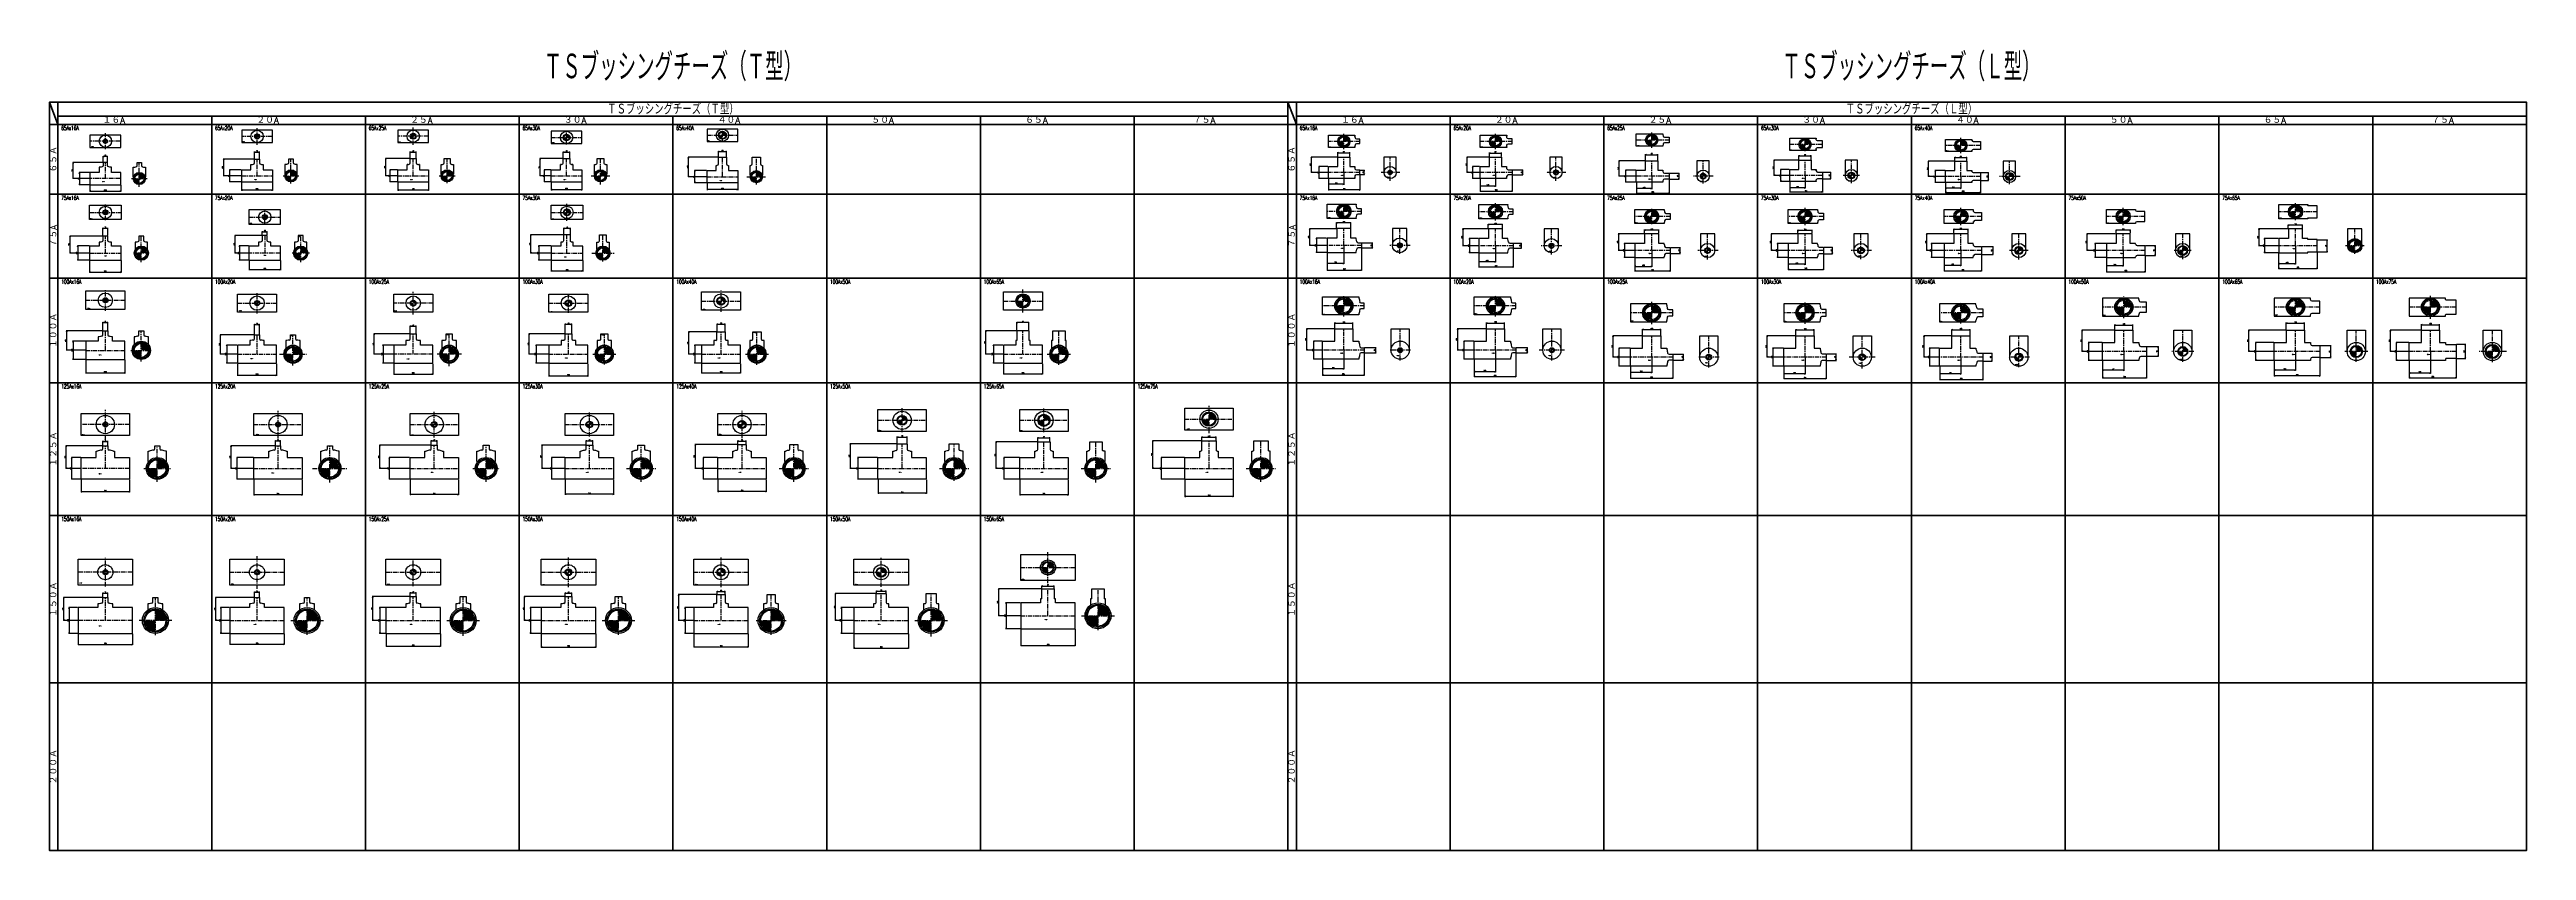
# Model space of a CAD drawing. Header units: millimetres. Extents: x 1711 to 90196, y -23291 to 8516.
# Drawn here: x 72476 to 90196, y -3752 to 1984 of the extents above; entities that cross this region are included whole.
import ezdxf
from ezdxf.enums import TextEntityAlignment as Align

# ---------------------------------------------------------------- set-up
doc = ezdxf.new("R2010")
doc.units = ezdxf.units.MM
doc.header["$PDMODE"] = 35
doc.linetypes.add('CENTER', pattern=[50.8, 31.75, -6.35, 6.35, -6.35])
doc.layers.add('line', color=153, linetype='Continuous', lineweight=50)
for name, color, linetype in [('TEXT', 7, 'Continuous'), ('寸法', 2, 'Continuous'), ('配管-CVP', 4, 'Continuous'), ('＃配管（PVC)', 21, 'Continuous')]:
    doc.layers.add(name, color=color, linetype=linetype)
doc.styles.add('kpk', font='romans.shx', dxfattribs={"width": 0.7, "bigfont": 'extfont2.shx'})
doc.styles.get("Standard").update_dxf_attribs({"font": 'romans.shx', "bigfont": 'extfont.shx'})
doc.dimstyles.new('KPK-3', dxfattribs={"dimscale": 3, "dimtxt": 2.5, "dimasz": 2, "dimexe": 1, "dimexo": 1, "dimgap": 1, "dimtad": 3, "dimdec": 1, "dimdsep": 46, "dimtxsty": 'kpk', "dimblk": 'OPEN', "dimcen": 2.5, "dimclrd": 2, "dimclre": 2, "dimclrt": 4, "dimadec": 1, "dimazin": 2, "dimtfac": 1, "dimtdec": 1, "dimtmove": 0, "dimatfit": 2, "dimldrblk": 'OPEN', "dimfxl": 0, "dimlwd": -1, "dimlwe": -1, "dimarcsym": 0})

# ---------------------------------------------------------------- blocks, each defined once
blk = doc.blocks.new('_Open')
at = {"color": 0, "linetype": 'ByBlock', "lineweight": -2}
for p, q in [((-1, 0.2), (0, 0)), ((-1, -0.2), (0, 0)), ((0, 0), (-1, 0))]:
    blk.add_line(p, q, dxfattribs=at)
blk = doc.blocks.new('*D1936')
at = {"layer": 'Defpoints', "color": 0, "transparency": 16777216}
blk.add_point((83938, -219), dxfattribs=at)
at = {"layer": '寸法', "color": 2, "transparency": 16777216}
for p, q in [((83786, -287), (83786, -331)), ((83932, -328), (83792, -328)), ((83938, -222), (83938, -331))]:
    blk.add_line(p, q, dxfattribs=at)
at = {"layer": '寸法', "color": 2, "transparency": 16777216, "xscale": 6, "yscale": 6, "zscale": 6, "rotation": 180}
blk.add_blockref('_Open', (83786, -328), dxfattribs=at)
at = {"layer": '寸法', "color": 2, "transparency": 16777216, "xscale": 6, "yscale": 6, "zscale": 6}
blk.add_blockref('_Open', (83938, -328), dxfattribs=at)
at = {"layer": '寸法', "color": 4, "transparency": 16777216, "insert": (83862, -322), "char_height": 7.5, "attachment_point": 5, "style": 'kpk', "bg_fill": 3, "box_fill_scale": 1.1, "bg_fill_color": 256, "bg_fill_true_color": 13158600, "bg_fill_transparency": 0}
blk.add_mtext('152', dxfattribs=at)
at = {"layer": 'Defpoints', "color": 0, "transparency": 16777216}
for p in [(83786, -284), (83786, -328)]:
    blk.add_point(p, dxfattribs=at)
blk = doc.blocks.new('*D1937')
at = {"layer": '寸法', "color": 2, "transparency": 16777216}
for p, q in [((87251, -23), (87251, 14)), ((87257, 11), (87375, 11)), ((87381, -23), (87381, 14))]:
    blk.add_line(p, q, dxfattribs=at)
at = {"layer": '寸法', "color": 2, "transparency": 16777216, "xscale": 6, "yscale": 6, "zscale": 6, "rotation": 180}
blk.add_blockref('_Open', (87251, 11), dxfattribs=at)
at = {"layer": '寸法', "color": 2, "transparency": 16777216, "xscale": 6, "yscale": 6, "zscale": 6}
blk.add_blockref('_Open', (87381, 11), dxfattribs=at)
at = {"layer": '寸法', "color": 4, "transparency": 16777216, "insert": (87316, 18), "char_height": 7.5, "attachment_point": 5, "style": 'kpk', "bg_fill": 3, "box_fill_scale": 1.1, "bg_fill_color": 256, "bg_fill_true_color": 13158600, "bg_fill_transparency": 0}
blk.add_mtext('130', dxfattribs=at)
at = {"layer": 'Defpoints', "color": 0, "transparency": 16777216}
for p in [(87381, 11), (87251, -26), (87381, -26)]:
    blk.add_point(p, dxfattribs=at)
blk = doc.blocks.new('*D2094')
at = {"layer": 'Defpoints', "color": 0, "transparency": 16777216}
for p in [(72765, 1016), (72985, 1016), (72985, 970)]:
    blk.add_point(p, dxfattribs=at)
at = {"layer": '寸法', "color": 2, "transparency": 16777216}
for p, q in [((72765, 1013), (72765, 967)), ((72771, 970), (72979, 970)), ((72985, 1013), (72985, 967))]:
    blk.add_line(p, q, dxfattribs=at)
at = {"layer": '寸法', "color": 2, "transparency": 16777216, "xscale": 6, "yscale": 6, "zscale": 6, "rotation": 180}
blk.add_blockref('_Open', (72765, 970), dxfattribs=at)
at = {"layer": '寸法', "color": 2, "transparency": 16777216, "xscale": 6, "yscale": 6, "zscale": 6}
blk.add_blockref('_Open', (72985, 970), dxfattribs=at)
at = {"layer": '寸法', "color": 4, "transparency": 16777216, "insert": (72875, 976), "char_height": 7.5, "attachment_point": 5, "style": 'kpk', "bg_fill": 3, "box_fill_scale": 1.1, "bg_fill_color": 256, "bg_fill_true_color": 13158600, "bg_fill_transparency": 0}
blk.add_mtext('220', dxfattribs=at)
blk = doc.blocks.new('*D2095')
at = {"layer": 'Defpoints', "color": 0, "transparency": 16777216}
for p in [(72860, 1175), (72765, 1060)]:
    blk.add_point(p, dxfattribs=at)
at = {"layer": '寸法', "color": 2, "transparency": 16777216}
for p, q in [((72857, 1175), (72642, 1175)), ((72645, 1066), (72645, 1169)), ((72762, 1060), (72642, 1060))]:
    blk.add_line(p, q, dxfattribs=at)
at = {"layer": '寸法', "color": 2, "transparency": 16777216, "xscale": 6, "yscale": 6, "zscale": 6}
for p, rotation in [((72645, 1175), 90), ((72645, 1060), 270)]:
    blk.add_blockref('_Open', p, dxfattribs=dict(at, rotation=rotation))
at = {"layer": '寸法', "color": 4, "transparency": 16777216, "insert": (72638, 1117), "char_height": 7.5, "attachment_point": 5, "rotation": 90, "style": 'kpk', "bg_fill": 3, "box_fill_scale": 1.1, "bg_fill_color": 256, "bg_fill_true_color": 13158600, "bg_fill_transparency": 0}
blk.add_mtext('115', dxfattribs=at)
at = {"layer": 'Defpoints', "color": 0, "transparency": 16777216}
blk.add_point((72645, 1175), dxfattribs=at)
blk = doc.blocks.new('*D2096')
at = {"layer": '寸法', "color": 2, "transparency": 16777216}
for p, q in [((72762, 1103), (72687, 1103)), ((72690, 1097), (72690, 1022)), ((72762, 1016), (72687, 1016))]:
    blk.add_line(p, q, dxfattribs=at)
at = {"layer": '寸法', "color": 2, "transparency": 16777216, "xscale": 6, "yscale": 6, "zscale": 6}
for p, rotation in [((72690, 1103), 90), ((72690, 1016), 270)]:
    blk.add_blockref('_Open', p, dxfattribs=dict(at, rotation=rotation))
at = {"layer": '寸法', "color": 4, "transparency": 16777216, "insert": (72684, 1060), "char_height": 7.5, "attachment_point": 5, "rotation": 90, "style": 'kpk', "bg_fill": 3, "box_fill_scale": 1.1, "bg_fill_color": 256, "bg_fill_true_color": 13158600, "bg_fill_transparency": 0}
blk.add_mtext('87', dxfattribs=at)
at = {"layer": 'Defpoints', "color": 0, "transparency": 16777216}
for p in [(72765, 1103), (72690, 1016), (72765, 1016)]:
    blk.add_point(p, dxfattribs=at)
blk = doc.blocks.new('*D2097')
at = {"layer": '寸法', "color": 2, "transparency": 16777216}
for p, q in [((72860, 1178), (72860, 1221)), ((72885, 1218), (72866, 1218)), ((72891, 1178), (72891, 1221))]:
    blk.add_line(p, q, dxfattribs=at)
at = {"layer": '寸法', "color": 2, "transparency": 16777216, "xscale": 6, "yscale": 6, "zscale": 6, "rotation": 180}
blk.add_blockref('_Open', (72860, 1218), dxfattribs=at)
at = {"layer": '寸法', "color": 2, "transparency": 16777216, "xscale": 6, "yscale": 6, "zscale": 6}
blk.add_blockref('_Open', (72891, 1218), dxfattribs=at)
at = {"layer": '寸法', "color": 4, "transparency": 16777216, "insert": (72875, 1225), "char_height": 7.5, "attachment_point": 5, "style": 'kpk', "bg_fill": 3, "box_fill_scale": 1.1, "bg_fill_color": 256, "bg_fill_true_color": 13158600, "bg_fill_transparency": 0}
blk.add_mtext('31', dxfattribs=at)
at = {"layer": 'Defpoints', "color": 0, "transparency": 16777216}
for p in [(72860, 1218), (72860, 1175), (72891, 1175)]:
    blk.add_point(p, dxfattribs=at)
blk = doc.blocks.new('*D2098')
at = {"layer": 'Defpoints', "color": 0, "transparency": 16777216}
for p in [(73850, 1036), (73850, 978), (74070, 1036)]:
    blk.add_point(p, dxfattribs=at)
at = {"layer": '寸法', "color": 2, "transparency": 16777216}
for p, q in [((73850, 1033), (73850, 975)), ((74064, 978), (73856, 978)), ((74070, 1033), (74070, 975))]:
    blk.add_line(p, q, dxfattribs=at)
at = {"layer": '寸法', "color": 2, "transparency": 16777216, "xscale": 6, "yscale": 6, "zscale": 6, "rotation": 180}
blk.add_blockref('_Open', (73850, 978), dxfattribs=at)
at = {"layer": '寸法', "color": 2, "transparency": 16777216, "xscale": 6, "yscale": 6, "zscale": 6}
blk.add_blockref('_Open', (74070, 978), dxfattribs=at)
at = {"layer": '寸法', "color": 4, "transparency": 16777216, "insert": (73960, 985), "char_height": 7.5, "attachment_point": 5, "style": 'kpk', "bg_fill": 3, "box_fill_scale": 1.1, "bg_fill_color": 256, "bg_fill_true_color": 13158600, "bg_fill_transparency": 0}
blk.add_mtext('220', dxfattribs=at)
blk = doc.blocks.new('*D2099')
at = {"layer": 'Defpoints', "color": 0, "transparency": 16777216}
for p in [(73850, 1079), (73942, 1199)]:
    blk.add_point(p, dxfattribs=at)
at = {"layer": '寸法', "color": 2, "transparency": 16777216}
for p, q in [((73939, 1199), (73719, 1199)), ((73847, 1079), (73719, 1079)), ((73722, 1085), (73722, 1193))]:
    blk.add_line(p, q, dxfattribs=at)
at = {"layer": '寸法', "color": 2, "transparency": 16777216, "xscale": 6, "yscale": 6, "zscale": 6}
for p, rotation in [((73722, 1199), 90), ((73722, 1079), 270)]:
    blk.add_blockref('_Open', p, dxfattribs=dict(at, rotation=rotation))
at = {"layer": '寸法', "color": 4, "transparency": 16777216, "insert": (73715, 1139), "char_height": 7.5, "attachment_point": 5, "rotation": 90, "style": 'kpk', "bg_fill": 3, "box_fill_scale": 1.1, "bg_fill_color": 256, "bg_fill_true_color": 13158600, "bg_fill_transparency": 0}
blk.add_mtext('120', dxfattribs=at)
at = {"layer": 'Defpoints', "color": 0, "transparency": 16777216}
blk.add_point((73722, 1199), dxfattribs=at)
blk = doc.blocks.new('*D2100')
at = {"layer": '寸法', "color": 2, "transparency": 16777216}
for p, q in [((73847, 1123), (73763, 1123)), ((73766, 1042), (73766, 1117)), ((73847, 1036), (73763, 1036))]:
    blk.add_line(p, q, dxfattribs=at)
at = {"layer": '寸法', "color": 2, "transparency": 16777216, "xscale": 6, "yscale": 6, "zscale": 6}
for p, rotation in [((73766, 1123), 90), ((73766, 1036), 270)]:
    blk.add_blockref('_Open', p, dxfattribs=dict(at, rotation=rotation))
at = {"layer": '寸法', "color": 4, "transparency": 16777216, "insert": (73759, 1079), "char_height": 7.5, "attachment_point": 5, "rotation": 90, "style": 'kpk', "bg_fill": 3, "box_fill_scale": 1.1, "bg_fill_color": 256, "bg_fill_true_color": 13158600, "bg_fill_transparency": 0}
blk.add_mtext('87', dxfattribs=at)
at = {"layer": 'Defpoints', "color": 0, "transparency": 16777216}
for p in [(73766, 1123), (73850, 1123), (73850, 1036)]:
    blk.add_point(p, dxfattribs=at)
blk = doc.blocks.new('*D2101')
at = {"layer": '寸法', "color": 2, "transparency": 16777216}
for p, q in [((73942, 1202), (73942, 1253)), ((73948, 1250), (73972, 1250)), ((73978, 1202), (73978, 1253))]:
    blk.add_line(p, q, dxfattribs=at)
at = {"layer": '寸法', "color": 2, "transparency": 16777216, "xscale": 6, "yscale": 6, "zscale": 6, "rotation": 180}
blk.add_blockref('_Open', (73942, 1250), dxfattribs=at)
at = {"layer": '寸法', "color": 2, "transparency": 16777216, "xscale": 6, "yscale": 6, "zscale": 6}
blk.add_blockref('_Open', (73978, 1250), dxfattribs=at)
at = {"layer": '寸法', "color": 4, "transparency": 16777216, "insert": (73960, 1257), "char_height": 7.5, "attachment_point": 5, "style": 'kpk', "bg_fill": 3, "box_fill_scale": 1.1, "bg_fill_color": 256, "bg_fill_true_color": 13158600, "bg_fill_transparency": 0}
blk.add_mtext('36', dxfattribs=at)
at = {"layer": 'Defpoints', "color": 0, "transparency": 16777216}
for p in [(73978, 1250), (73942, 1199), (73978, 1199)]:
    blk.add_point(p, dxfattribs=at)
blk = doc.blocks.new('*D2102')
at = {"layer": 'Defpoints', "color": 0, "transparency": 16777216}
blk.add_point((75057, 1204), dxfattribs=at)
at = {"layer": '寸法', "color": 2, "transparency": 16777216}
for p, q in [((75054, 1204), (74879, 1204)), ((74965, 1079), (74879, 1079)), ((74882, 1085), (74882, 1198))]:
    blk.add_line(p, q, dxfattribs=at)
at = {"layer": '寸法', "color": 2, "transparency": 16777216, "xscale": 6, "yscale": 6, "zscale": 6}
for p, rotation in [((74882, 1204), 90), ((74882, 1079), 270)]:
    blk.add_blockref('_Open', p, dxfattribs=dict(at, rotation=rotation))
at = {"layer": '寸法', "color": 4, "transparency": 16777216, "insert": (74875, 1142), "char_height": 7.5, "attachment_point": 5, "rotation": 90, "style": 'kpk', "bg_fill": 3, "box_fill_scale": 1.1, "bg_fill_color": 256, "bg_fill_true_color": 13158600, "bg_fill_transparency": 0}
blk.add_mtext('125', dxfattribs=at)
at = {"layer": 'Defpoints', "color": 0, "transparency": 16777216}
for p in [(74882, 1204), (74968, 1079)]:
    blk.add_point(p, dxfattribs=at)
blk = doc.blocks.new('*D2103')
at = {"layer": '寸法', "color": 2, "transparency": 16777216}
for p, q in [((74965, 1123), (74910, 1123)), ((74913, 1042), (74913, 1117)), ((74965, 1036), (74910, 1036))]:
    blk.add_line(p, q, dxfattribs=at)
at = {"layer": '寸法', "color": 2, "transparency": 16777216, "xscale": 6, "yscale": 6, "zscale": 6}
for p, rotation in [((74913, 1123), 90), ((74913, 1036), 270)]:
    blk.add_blockref('_Open', p, dxfattribs=dict(at, rotation=rotation))
at = {"layer": '寸法', "color": 4, "transparency": 16777216, "insert": (74906, 1079), "char_height": 7.5, "attachment_point": 5, "rotation": 90, "style": 'kpk', "bg_fill": 3, "box_fill_scale": 1.1, "bg_fill_color": 256, "bg_fill_true_color": 13158600, "bg_fill_transparency": 0}
blk.add_mtext('87', dxfattribs=at)
at = {"layer": 'Defpoints', "color": 0, "transparency": 16777216}
for p in [(74913, 1123), (74968, 1123), (74968, 1036)]:
    blk.add_point(p, dxfattribs=at)
blk = doc.blocks.new('*D2104')
at = {"layer": 'Defpoints', "color": 0, "transparency": 16777216}
for p in [(74968, 1036), (74968, 977), (75188, 1036)]:
    blk.add_point(p, dxfattribs=at)
at = {"layer": '寸法', "color": 2, "transparency": 16777216}
for p, q in [((74968, 1033), (74968, 974)), ((75182, 977), (74974, 977)), ((75188, 1033), (75188, 974))]:
    blk.add_line(p, q, dxfattribs=at)
at = {"layer": '寸法', "color": 2, "transparency": 16777216, "xscale": 6, "yscale": 6, "zscale": 6, "rotation": 180}
blk.add_blockref('_Open', (74968, 977), dxfattribs=at)
at = {"layer": '寸法', "color": 2, "transparency": 16777216, "xscale": 6, "yscale": 6, "zscale": 6}
blk.add_blockref('_Open', (75188, 977), dxfattribs=at)
at = {"layer": '寸法', "color": 4, "transparency": 16777216, "insert": (75078, 984), "char_height": 7.5, "attachment_point": 5, "style": 'kpk', "bg_fill": 3, "box_fill_scale": 1.1, "bg_fill_color": 256, "bg_fill_true_color": 13158600, "bg_fill_transparency": 0}
blk.add_mtext('220', dxfattribs=at)
blk = doc.blocks.new('*D2105')
at = {"layer": '寸法', "color": 2, "transparency": 16777216}
for p, q in [((75057, 1207), (75057, 1253)), ((75063, 1250), (75093, 1250)), ((75099, 1207), (75099, 1253))]:
    blk.add_line(p, q, dxfattribs=at)
at = {"layer": '寸法', "color": 2, "transparency": 16777216, "xscale": 6, "yscale": 6, "zscale": 6, "rotation": 180}
blk.add_blockref('_Open', (75057, 1250), dxfattribs=at)
at = {"layer": '寸法', "color": 2, "transparency": 16777216, "xscale": 6, "yscale": 6, "zscale": 6}
blk.add_blockref('_Open', (75099, 1250), dxfattribs=at)
at = {"layer": '寸法', "color": 4, "transparency": 16777216, "insert": (75078, 1257), "char_height": 7.5, "attachment_point": 5, "style": 'kpk', "bg_fill": 3, "box_fill_scale": 1.1, "bg_fill_color": 256, "bg_fill_true_color": 13158600, "bg_fill_transparency": 0}
blk.add_mtext('42', dxfattribs=at)
at = {"layer": 'Defpoints', "color": 0, "transparency": 16777216}
for p in [(75099, 1250), (75057, 1204), (75099, 1204)]:
    blk.add_point(p, dxfattribs=at)
blk = doc.blocks.new('*D2106')
at = {"layer": 'Defpoints', "color": 0, "transparency": 16777216}
for p in [(77180, 1073), (77261, 1213)]:
    blk.add_point(p, dxfattribs=at)
at = {"layer": '寸法', "color": 2, "transparency": 16777216}
for p, q in [((77258, 1213), (77044, 1213)), ((77177, 1073), (77044, 1073)), ((77047, 1079), (77047, 1207))]:
    blk.add_line(p, q, dxfattribs=at)
at = {"layer": '寸法', "color": 2, "transparency": 16777216, "xscale": 6, "yscale": 6, "zscale": 6}
for p, rotation in [((77047, 1213), 90), ((77047, 1073), 270)]:
    blk.add_blockref('_Open', p, dxfattribs=dict(at, rotation=rotation))
at = {"layer": '寸法', "color": 4, "transparency": 16777216, "insert": (77041, 1143), "char_height": 7.5, "attachment_point": 5, "rotation": 90, "style": 'kpk', "bg_fill": 3, "box_fill_scale": 1.1, "bg_fill_color": 256, "bg_fill_true_color": 13158600, "bg_fill_transparency": 0}
blk.add_mtext('140', dxfattribs=at)
at = {"layer": 'Defpoints', "color": 0, "transparency": 16777216}
blk.add_point((77047, 1213), dxfattribs=at)
blk = doc.blocks.new('*D2107')
at = {"layer": '寸法', "color": 2, "transparency": 16777216}
for p, q in [((77177, 1117), (77090, 1117)), ((77093, 1036), (77093, 1111)), ((77177, 1030), (77090, 1030))]:
    blk.add_line(p, q, dxfattribs=at)
at = {"layer": '寸法', "color": 2, "transparency": 16777216, "xscale": 6, "yscale": 6, "zscale": 6}
for p, rotation in [((77093, 1117), 90), ((77093, 1030), 270)]:
    blk.add_blockref('_Open', p, dxfattribs=dict(at, rotation=rotation))
at = {"layer": '寸法', "color": 4, "transparency": 16777216, "insert": (77087, 1073), "char_height": 7.5, "attachment_point": 5, "rotation": 90, "style": 'kpk', "bg_fill": 3, "box_fill_scale": 1.1, "bg_fill_color": 256, "bg_fill_true_color": 13158600, "bg_fill_transparency": 0}
blk.add_mtext('87', dxfattribs=at)
at = {"layer": 'Defpoints', "color": 0, "transparency": 16777216}
for p in [(77093, 1117), (77180, 1117), (77180, 1030)]:
    blk.add_point(p, dxfattribs=at)
blk = doc.blocks.new('*D2108')
at = {"layer": '寸法', "color": 2, "transparency": 16777216}
for p, q in [((77261, 1216), (77261, 1256)), ((77267, 1253), (77313, 1253)), ((77319, 1216), (77319, 1256))]:
    blk.add_line(p, q, dxfattribs=at)
at = {"layer": '寸法', "color": 2, "transparency": 16777216, "xscale": 6, "yscale": 6, "zscale": 6, "rotation": 180}
blk.add_blockref('_Open', (77261, 1253), dxfattribs=at)
at = {"layer": '寸法', "color": 2, "transparency": 16777216, "xscale": 6, "yscale": 6, "zscale": 6}
blk.add_blockref('_Open', (77319, 1253), dxfattribs=at)
at = {"layer": '寸法', "color": 4, "transparency": 16777216, "insert": (77290, 1260), "char_height": 7.5, "attachment_point": 5, "style": 'kpk', "bg_fill": 3, "box_fill_scale": 1.1, "bg_fill_color": 256, "bg_fill_true_color": 13158600, "bg_fill_transparency": 0}
blk.add_mtext('58', dxfattribs=at)
at = {"layer": 'Defpoints', "color": 0, "transparency": 16777216}
for p in [(77319, 1253), (77261, 1213), (77319, 1213)]:
    blk.add_point(p, dxfattribs=at)
blk = doc.blocks.new('*D2109')
at = {"layer": 'Defpoints', "color": 0, "transparency": 16777216}
for p in [(77180, 1030), (77180, 981), (77400, 1030)]:
    blk.add_point(p, dxfattribs=at)
at = {"layer": '寸法', "color": 2, "transparency": 16777216}
for p, q in [((77180, 1027), (77180, 978)), ((77394, 981), (77186, 981)), ((77400, 1027), (77400, 978))]:
    blk.add_line(p, q, dxfattribs=at)
at = {"layer": '寸法', "color": 2, "transparency": 16777216, "xscale": 6, "yscale": 6, "zscale": 6, "rotation": 180}
blk.add_blockref('_Open', (77180, 981), dxfattribs=at)
at = {"layer": '寸法', "color": 2, "transparency": 16777216, "xscale": 6, "yscale": 6, "zscale": 6}
blk.add_blockref('_Open', (77400, 981), dxfattribs=at)
at = {"layer": '寸法', "color": 4, "transparency": 16777216, "insert": (77290, 988), "char_height": 7.5, "attachment_point": 5, "style": 'kpk', "bg_fill": 3, "box_fill_scale": 1.1, "bg_fill_color": 256, "bg_fill_true_color": 13158600, "bg_fill_transparency": 0}
blk.add_mtext('220', dxfattribs=at)
blk = doc.blocks.new('*D2110')
at = {"layer": 'Defpoints', "color": 0, "transparency": 16777216}
for p in [(72857, 648), (72762, 526)]:
    blk.add_point(p, dxfattribs=at)
at = {"layer": '寸法', "color": 2, "transparency": 16777216}
for p, q in [((72854, 648), (72620, 648)), ((72623, 532), (72623, 642)), ((72759, 526), (72620, 526))]:
    blk.add_line(p, q, dxfattribs=at)
at = {"layer": '寸法', "color": 2, "transparency": 16777216, "xscale": 6, "yscale": 6, "zscale": 6}
for p, rotation in [((72623, 648), 90), ((72623, 526), 270)]:
    blk.add_blockref('_Open', p, dxfattribs=dict(at, rotation=rotation))
at = {"layer": '寸法', "color": 4, "transparency": 16777216, "insert": (72616, 587), "char_height": 7.5, "attachment_point": 5, "rotation": 90, "style": 'kpk', "bg_fill": 3, "box_fill_scale": 1.1, "bg_fill_color": 256, "bg_fill_true_color": 13158600, "bg_fill_transparency": 0}
blk.add_mtext('122', dxfattribs=at)
at = {"layer": 'Defpoints', "color": 0, "transparency": 16777216}
blk.add_point((72623, 648), dxfattribs=at)
blk = doc.blocks.new('*D2111')
at = {"layer": '寸法', "color": 2, "transparency": 16777216}
for p, q in [((72759, 577), (72675, 577)), ((72678, 571), (72678, 481)), ((72759, 475), (72675, 475))]:
    blk.add_line(p, q, dxfattribs=at)
at = {"layer": '寸法', "color": 2, "transparency": 16777216, "xscale": 6, "yscale": 6, "zscale": 6}
for p, rotation in [((72678, 577), 90), ((72678, 475), 270)]:
    blk.add_blockref('_Open', p, dxfattribs=dict(at, rotation=rotation))
at = {"layer": '寸法', "color": 4, "transparency": 16777216, "insert": (72671, 526), "char_height": 7.5, "attachment_point": 5, "rotation": 90, "style": 'kpk', "bg_fill": 3, "box_fill_scale": 1.1, "bg_fill_color": 256, "bg_fill_true_color": 13158600, "bg_fill_transparency": 0}
blk.add_mtext('102', dxfattribs=at)
at = {"layer": 'Defpoints', "color": 0, "transparency": 16777216}
for p in [(72762, 577), (72678, 475), (72762, 475)]:
    blk.add_point(p, dxfattribs=at)
blk = doc.blocks.new('*D2112')
at = {"layer": 'Defpoints', "color": 0, "transparency": 16777216}
for p in [(72762, 475), (72988, 475), (72988, 389)]:
    blk.add_point(p, dxfattribs=at)
at = {"layer": '寸法', "color": 2, "transparency": 16777216}
for p, q in [((72762, 472), (72762, 386)), ((72768, 389), (72982, 389)), ((72988, 472), (72988, 386))]:
    blk.add_line(p, q, dxfattribs=at)
at = {"layer": '寸法', "color": 2, "transparency": 16777216, "xscale": 6, "yscale": 6, "zscale": 6, "rotation": 180}
blk.add_blockref('_Open', (72762, 389), dxfattribs=at)
at = {"layer": '寸法', "color": 2, "transparency": 16777216, "xscale": 6, "yscale": 6, "zscale": 6}
blk.add_blockref('_Open', (72988, 389), dxfattribs=at)
at = {"layer": '寸法', "color": 4, "transparency": 16777216, "insert": (72875, 395), "char_height": 7.5, "attachment_point": 5, "style": 'kpk', "bg_fill": 3, "box_fill_scale": 1.1, "bg_fill_color": 256, "bg_fill_true_color": 13158600, "bg_fill_transparency": 0}
blk.add_mtext('226', dxfattribs=at)
blk = doc.blocks.new('*D2113')
at = {"layer": '寸法', "color": 2, "transparency": 16777216}
for p, q in [((72857, 651), (72857, 706)), ((72887, 703), (72863, 703)), ((72893, 651), (72893, 706))]:
    blk.add_line(p, q, dxfattribs=at)
at = {"layer": '寸法', "color": 2, "transparency": 16777216, "xscale": 6, "yscale": 6, "zscale": 6, "rotation": 180}
blk.add_blockref('_Open', (72857, 703), dxfattribs=at)
at = {"layer": '寸法', "color": 2, "transparency": 16777216, "xscale": 6, "yscale": 6, "zscale": 6}
blk.add_blockref('_Open', (72893, 703), dxfattribs=at)
at = {"layer": '寸法', "color": 4, "transparency": 16777216, "insert": (72875, 710), "char_height": 7.5, "attachment_point": 5, "style": 'kpk', "bg_fill": 3, "box_fill_scale": 1.1, "bg_fill_color": 256, "bg_fill_true_color": 13158600, "bg_fill_transparency": 0}
blk.add_mtext('36', dxfattribs=at)
at = {"layer": 'Defpoints', "color": 0, "transparency": 16777216}
for p in [(72857, 703), (72857, 648), (72893, 648)]:
    blk.add_point(p, dxfattribs=at)
blk = doc.blocks.new('*D2114')
at = {"layer": 'Defpoints', "color": 0, "transparency": 16777216}
for p in [(76154, 657), (76065, 526)]:
    blk.add_point(p, dxfattribs=at)
at = {"layer": '寸法', "color": 2, "transparency": 16777216}
for p, q in [((76151, 657), (75917, 657)), ((75920, 532), (75920, 651)), ((76062, 526), (75917, 526))]:
    blk.add_line(p, q, dxfattribs=at)
at = {"layer": '寸法', "color": 2, "transparency": 16777216, "xscale": 6, "yscale": 6, "zscale": 6}
for p, rotation in [((75920, 657), 90), ((75920, 526), 270)]:
    blk.add_blockref('_Open', p, dxfattribs=dict(at, rotation=rotation))
at = {"layer": '寸法', "color": 4, "transparency": 16777216, "insert": (75914, 591), "char_height": 7.5, "attachment_point": 5, "rotation": 90, "style": 'kpk', "bg_fill": 3, "box_fill_scale": 1.1, "bg_fill_color": 256, "bg_fill_true_color": 13158600, "bg_fill_transparency": 0}
blk.add_mtext('131', dxfattribs=at)
at = {"layer": 'Defpoints', "color": 0, "transparency": 16777216}
blk.add_point((75920, 657), dxfattribs=at)
blk = doc.blocks.new('*D2115')
at = {"layer": 'Defpoints', "color": 0, "transparency": 16777216}
for p in [(76065, 577), (76065, 475)]:
    blk.add_point(p, dxfattribs=at)
at = {"layer": '寸法', "color": 2, "transparency": 16777216}
for p, q in [((76062, 577), (75974, 577)), ((75977, 571), (75977, 481)), ((76062, 475), (75974, 475))]:
    blk.add_line(p, q, dxfattribs=at)
at = {"layer": '寸法', "color": 2, "transparency": 16777216, "xscale": 6, "yscale": 6, "zscale": 6}
for p, rotation in [((75977, 577), 90), ((75977, 475), 270)]:
    blk.add_blockref('_Open', p, dxfattribs=dict(at, rotation=rotation))
at = {"layer": '寸法', "color": 4, "transparency": 16777216, "insert": (75970, 526), "char_height": 7.5, "attachment_point": 5, "rotation": 90, "style": 'kpk', "bg_fill": 3, "box_fill_scale": 1.1, "bg_fill_color": 256, "bg_fill_true_color": 13158600, "bg_fill_transparency": 0}
blk.add_mtext('102', dxfattribs=at)
at = {"layer": 'Defpoints', "color": 0, "transparency": 16777216}
blk.add_point((75977, 475), dxfattribs=at)
blk = doc.blocks.new('*D2116')
at = {"layer": 'Defpoints', "color": 0, "transparency": 16777216}
for p in [(76065, 475), (76291, 475), (76291, 398)]:
    blk.add_point(p, dxfattribs=at)
at = {"layer": '寸法', "color": 2, "transparency": 16777216}
for p, q in [((76065, 472), (76065, 395)), ((76071, 398), (76285, 398)), ((76291, 472), (76291, 395))]:
    blk.add_line(p, q, dxfattribs=at)
at = {"layer": '寸法', "color": 2, "transparency": 16777216, "xscale": 6, "yscale": 6, "zscale": 6, "rotation": 180}
blk.add_blockref('_Open', (76065, 398), dxfattribs=at)
at = {"layer": '寸法', "color": 2, "transparency": 16777216, "xscale": 6, "yscale": 6, "zscale": 6}
blk.add_blockref('_Open', (76291, 398), dxfattribs=at)
at = {"layer": '寸法', "color": 4, "transparency": 16777216, "insert": (76178, 405), "char_height": 7.5, "attachment_point": 5, "style": 'kpk', "bg_fill": 3, "box_fill_scale": 1.1, "bg_fill_color": 256, "bg_fill_true_color": 13158600, "bg_fill_transparency": 0}
blk.add_mtext('226', dxfattribs=at)
blk = doc.blocks.new('*D2117')
at = {"layer": '寸法', "color": 2, "transparency": 16777216}
for p, q in [((76154, 660), (76154, 706)), ((76196, 703), (76160, 703)), ((76202, 660), (76202, 706))]:
    blk.add_line(p, q, dxfattribs=at)
at = {"layer": '寸法', "color": 2, "transparency": 16777216, "xscale": 6, "yscale": 6, "zscale": 6, "rotation": 180}
blk.add_blockref('_Open', (76154, 703), dxfattribs=at)
at = {"layer": '寸法', "color": 2, "transparency": 16777216, "xscale": 6, "yscale": 6, "zscale": 6}
blk.add_blockref('_Open', (76202, 703), dxfattribs=at)
at = {"layer": '寸法', "color": 4, "transparency": 16777216, "insert": (76178, 710), "char_height": 7.5, "attachment_point": 5, "style": 'kpk', "bg_fill": 3, "box_fill_scale": 1.1, "bg_fill_color": 256, "bg_fill_true_color": 13158600, "bg_fill_transparency": 0}
blk.add_mtext('48', dxfattribs=at)
at = {"layer": 'Defpoints', "color": 0, "transparency": 16777216}
for p in [(76154, 703), (76154, 657), (76202, 657)]:
    blk.add_point(p, dxfattribs=at)
blk = doc.blocks.new('*D2118')
at = {"layer": 'Defpoints', "color": 0, "transparency": 16777216}
for p in [(72735, -170), (72857, -31)]:
    blk.add_point(p, dxfattribs=at)
at = {"layer": '寸法', "color": 2, "transparency": 16777216}
for p, q in [((72854, -31), (72596, -31)), ((72732, -170), (72596, -170)), ((72599, -164), (72599, -37))]:
    blk.add_line(p, q, dxfattribs=at)
at = {"layer": '寸法', "color": 2, "transparency": 16777216, "xscale": 6, "yscale": 6, "zscale": 6}
for p, rotation in [((72599, -31), 90), ((72599, -170), 270)]:
    blk.add_blockref('_Open', p, dxfattribs=dict(at, rotation=rotation))
at = {"layer": '寸法', "color": 4, "transparency": 16777216, "insert": (72592, -101), "char_height": 7.5, "attachment_point": 5, "rotation": 90, "style": 'kpk', "bg_fill": 3, "box_fill_scale": 1.1, "bg_fill_color": 256, "bg_fill_true_color": 13158600, "bg_fill_transparency": 0}
blk.add_mtext('139', dxfattribs=at)
at = {"layer": 'Defpoints', "color": 0, "transparency": 16777216}
blk.add_point((72599, -31), dxfattribs=at)
blk = doc.blocks.new('*D2119')
at = {"layer": 'Defpoints', "color": 0, "transparency": 16777216}
for p in [(72735, -105), (72735, -235)]:
    blk.add_point(p, dxfattribs=at)
at = {"layer": '寸法', "color": 2, "transparency": 16777216}
for p, q in [((72732, -105), (72641, -105)), ((72644, -111), (72644, -229)), ((72732, -235), (72641, -235))]:
    blk.add_line(p, q, dxfattribs=at)
at = {"layer": '寸法', "color": 2, "transparency": 16777216, "xscale": 6, "yscale": 6, "zscale": 6}
for p, rotation in [((72644, -105), 90), ((72644, -235), 270)]:
    blk.add_blockref('_Open', p, dxfattribs=dict(at, rotation=rotation))
at = {"layer": '寸法', "color": 4, "transparency": 16777216, "insert": (72637, -170), "char_height": 7.5, "attachment_point": 5, "rotation": 90, "style": 'kpk', "bg_fill": 3, "box_fill_scale": 1.1, "bg_fill_color": 256, "bg_fill_true_color": 13158600, "bg_fill_transparency": 0}
blk.add_mtext('130', dxfattribs=at)
at = {"layer": 'Defpoints', "color": 0, "transparency": 16777216}
blk.add_point((72644, -235), dxfattribs=at)
blk = doc.blocks.new('*D2120')
at = {"layer": 'Defpoints', "color": 0, "transparency": 16777216}
for p in [(72735, -235), (73015, -235), (73015, -332)]:
    blk.add_point(p, dxfattribs=at)
at = {"layer": '寸法', "color": 2, "transparency": 16777216}
for p, q in [((72735, -238), (72735, -335)), ((72741, -332), (73009, -332)), ((73015, -238), (73015, -335))]:
    blk.add_line(p, q, dxfattribs=at)
at = {"layer": '寸法', "color": 2, "transparency": 16777216, "xscale": 6, "yscale": 6, "zscale": 6, "rotation": 180}
blk.add_blockref('_Open', (72735, -332), dxfattribs=at)
at = {"layer": '寸法', "color": 2, "transparency": 16777216, "xscale": 6, "yscale": 6, "zscale": 6}
blk.add_blockref('_Open', (73015, -332), dxfattribs=at)
at = {"layer": '寸法', "color": 4, "transparency": 16777216, "insert": (72875, -325), "char_height": 7.5, "attachment_point": 5, "style": 'kpk', "bg_fill": 3, "box_fill_scale": 1.1, "bg_fill_color": 256, "bg_fill_true_color": 13158600, "bg_fill_transparency": 0}
blk.add_mtext('280', dxfattribs=at)
blk = doc.blocks.new('*D2121')
at = {"layer": '寸法', "color": 2, "transparency": 16777216}
for p, q in [((72857, -28), (72857, 32)), ((72863, 29), (72887, 29)), ((72893, -28), (72893, 32))]:
    blk.add_line(p, q, dxfattribs=at)
at = {"layer": '寸法', "color": 2, "transparency": 16777216, "xscale": 6, "yscale": 6, "zscale": 6, "rotation": 180}
blk.add_blockref('_Open', (72857, 29), dxfattribs=at)
at = {"layer": '寸法', "color": 2, "transparency": 16777216, "xscale": 6, "yscale": 6, "zscale": 6}
blk.add_blockref('_Open', (72893, 29), dxfattribs=at)
at = {"layer": '寸法', "color": 4, "transparency": 16777216, "insert": (72875, 36), "char_height": 7.5, "attachment_point": 5, "style": 'kpk', "bg_fill": 3, "box_fill_scale": 1.1, "bg_fill_color": 256, "bg_fill_true_color": 13158600, "bg_fill_transparency": 0}
blk.add_mtext('36', dxfattribs=at)
at = {"layer": 'Defpoints', "color": 0, "transparency": 16777216}
for p in [(72893, 29), (72857, -31), (72893, -31)]:
    blk.add_point(p, dxfattribs=at)
blk = doc.blocks.new('*D2122')
at = {"layer": 'Defpoints', "color": 0, "transparency": 16777216}
for p in [(73942, -59), (73820, -198)]:
    blk.add_point(p, dxfattribs=at)
at = {"layer": '寸法', "color": 2, "transparency": 16777216}
for p, q in [((73939, -59), (73696, -59)), ((73699, -192), (73699, -65)), ((73817, -198), (73696, -198))]:
    blk.add_line(p, q, dxfattribs=at)
at = {"layer": '寸法', "color": 2, "transparency": 16777216, "xscale": 6, "yscale": 6, "zscale": 6}
for p, rotation in [((73699, -59), 90), ((73699, -198), 270)]:
    blk.add_blockref('_Open', p, dxfattribs=dict(at, rotation=rotation))
at = {"layer": '寸法', "color": 4, "transparency": 16777216, "insert": (73692, -128), "char_height": 7.5, "attachment_point": 5, "rotation": 90, "style": 'kpk', "bg_fill": 3, "box_fill_scale": 1.1, "bg_fill_color": 256, "bg_fill_true_color": 13158600, "bg_fill_transparency": 0}
blk.add_mtext('139', dxfattribs=at)
at = {"layer": 'Defpoints', "color": 0, "transparency": 16777216}
blk.add_point((73699, -59), dxfattribs=at)
blk = doc.blocks.new('*D2123')
at = {"layer": '寸法', "color": 2, "transparency": 16777216}
for p, q in [((73817, -133), (73741, -133)), ((73744, -139), (73744, -257)), ((73817, -263), (73741, -263))]:
    blk.add_line(p, q, dxfattribs=at)
at = {"layer": '寸法', "color": 2, "transparency": 16777216, "xscale": 6, "yscale": 6, "zscale": 6}
for p, rotation in [((73744, -133), 90), ((73744, -263), 270)]:
    blk.add_blockref('_Open', p, dxfattribs=dict(at, rotation=rotation))
at = {"layer": '寸法', "color": 4, "transparency": 16777216, "insert": (73737, -198), "char_height": 7.5, "attachment_point": 5, "rotation": 90, "style": 'kpk', "bg_fill": 3, "box_fill_scale": 1.1, "bg_fill_color": 256, "bg_fill_true_color": 13158600, "bg_fill_transparency": 0}
blk.add_mtext('130', dxfattribs=at)
at = {"layer": 'Defpoints', "color": 0, "transparency": 16777216}
for p in [(73820, -133), (73744, -263), (73820, -263)]:
    blk.add_point(p, dxfattribs=at)
blk = doc.blocks.new('*D2124')
at = {"layer": 'Defpoints', "color": 0, "transparency": 16777216}
for p in [(73820, -263), (74100, -263), (74100, -349)]:
    blk.add_point(p, dxfattribs=at)
at = {"layer": '寸法', "color": 2, "transparency": 16777216}
for p, q in [((73820, -266), (73820, -352)), ((73826, -349), (74094, -349)), ((74100, -266), (74100, -352))]:
    blk.add_line(p, q, dxfattribs=at)
at = {"layer": '寸法', "color": 2, "transparency": 16777216, "xscale": 6, "yscale": 6, "zscale": 6, "rotation": 180}
blk.add_blockref('_Open', (73820, -349), dxfattribs=at)
at = {"layer": '寸法', "color": 2, "transparency": 16777216, "xscale": 6, "yscale": 6, "zscale": 6}
blk.add_blockref('_Open', (74100, -349), dxfattribs=at)
at = {"layer": '寸法', "color": 4, "transparency": 16777216, "insert": (73960, -342), "char_height": 7.5, "attachment_point": 5, "style": 'kpk', "bg_fill": 3, "box_fill_scale": 1.1, "bg_fill_color": 256, "bg_fill_true_color": 13158600, "bg_fill_transparency": 0}
blk.add_mtext('280', dxfattribs=at)
blk = doc.blocks.new('*D2125')
at = {"layer": '寸法', "color": 2, "transparency": 16777216}
for p, q in [((73942, -56), (73942, 17)), ((73948, 14), (73972, 14)), ((73978, -56), (73978, 17))]:
    blk.add_line(p, q, dxfattribs=at)
at = {"layer": '寸法', "color": 2, "transparency": 16777216, "xscale": 6, "yscale": 6, "zscale": 6, "rotation": 180}
blk.add_blockref('_Open', (73942, 14), dxfattribs=at)
at = {"layer": '寸法', "color": 2, "transparency": 16777216, "xscale": 6, "yscale": 6, "zscale": 6}
blk.add_blockref('_Open', (73978, 14), dxfattribs=at)
at = {"layer": '寸法', "color": 4, "transparency": 16777216, "insert": (73960, 20), "char_height": 7.5, "attachment_point": 5, "style": 'kpk', "bg_fill": 3, "box_fill_scale": 1.1, "bg_fill_color": 256, "bg_fill_true_color": 13158600, "bg_fill_transparency": 0}
blk.add_mtext('36', dxfattribs=at)
at = {"layer": 'Defpoints', "color": 0, "transparency": 16777216}
for p in [(73978, 14), (73942, -59), (73978, -59)]:
    blk.add_point(p, dxfattribs=at)
blk = doc.blocks.new('*D2126')
at = {"layer": '寸法', "color": 2, "transparency": 16777216}
for p, q in [((75057, -50), (75057, 6)), ((75063, 3), (75093, 3)), ((75099, -50), (75099, 6))]:
    blk.add_line(p, q, dxfattribs=at)
at = {"layer": '寸法', "color": 2, "transparency": 16777216, "xscale": 6, "yscale": 6, "zscale": 6, "rotation": 180}
blk.add_blockref('_Open', (75057, 3), dxfattribs=at)
at = {"layer": '寸法', "color": 2, "transparency": 16777216, "xscale": 6, "yscale": 6, "zscale": 6}
blk.add_blockref('_Open', (75099, 3), dxfattribs=at)
at = {"layer": '寸法', "color": 4, "transparency": 16777216, "insert": (75078, 9), "char_height": 7.5, "attachment_point": 5, "style": 'kpk', "bg_fill": 3, "box_fill_scale": 1.1, "bg_fill_color": 256, "bg_fill_true_color": 13158600, "bg_fill_transparency": 0}
blk.add_mtext('42', dxfattribs=at)
at = {"layer": 'Defpoints', "color": 0, "transparency": 16777216}
for p in [(75099, 3), (75057, -53), (75099, -53)]:
    blk.add_point(p, dxfattribs=at)
blk = doc.blocks.new('*D2127')
at = {"layer": 'Defpoints', "color": 0, "transparency": 16777216}
for p in [(75057, -53), (74939, -198)]:
    blk.add_point(p, dxfattribs=at)
at = {"layer": '寸法', "color": 2, "transparency": 16777216}
for p, q in [((75054, -53), (74796, -53)), ((74799, -192), (74799, -59)), ((74936, -198), (74796, -198))]:
    blk.add_line(p, q, dxfattribs=at)
at = {"layer": '寸法', "color": 2, "transparency": 16777216, "xscale": 6, "yscale": 6, "zscale": 6}
for p, rotation in [((74799, -53), 90), ((74799, -198), 270)]:
    blk.add_blockref('_Open', p, dxfattribs=dict(at, rotation=rotation))
at = {"layer": '寸法', "color": 4, "transparency": 16777216, "insert": (74793, -125), "char_height": 7.5, "attachment_point": 5, "rotation": 90, "style": 'kpk', "bg_fill": 3, "box_fill_scale": 1.1, "bg_fill_color": 256, "bg_fill_true_color": 13158600, "bg_fill_transparency": 0}
blk.add_mtext('145', dxfattribs=at)
at = {"layer": 'Defpoints', "color": 0, "transparency": 16777216}
blk.add_point((74799, -53), dxfattribs=at)
blk = doc.blocks.new('*D2128')
at = {"layer": '寸法', "color": 2, "transparency": 16777216}
for p, q in [((74936, -133), (74859, -133)), ((74862, -139), (74862, -257)), ((74936, -263), (74859, -263))]:
    blk.add_line(p, q, dxfattribs=at)
at = {"layer": '寸法', "color": 2, "transparency": 16777216, "xscale": 6, "yscale": 6, "zscale": 6}
for p, rotation in [((74862, -133), 90), ((74862, -263), 270)]:
    blk.add_blockref('_Open', p, dxfattribs=dict(at, rotation=rotation))
at = {"layer": '寸法', "color": 4, "transparency": 16777216, "insert": (74855, -198), "char_height": 7.5, "attachment_point": 5, "rotation": 90, "style": 'kpk', "bg_fill": 3, "box_fill_scale": 1.1, "bg_fill_color": 256, "bg_fill_true_color": 13158600, "bg_fill_transparency": 0}
blk.add_mtext('130', dxfattribs=at)
at = {"layer": 'Defpoints', "color": 0, "transparency": 16777216}
for p in [(74939, -133), (74862, -263), (74939, -263)]:
    blk.add_point(p, dxfattribs=at)
blk = doc.blocks.new('*D2129')
at = {"layer": 'Defpoints', "color": 0, "transparency": 16777216}
for p in [(76164, -53), (76048, -198)]:
    blk.add_point(p, dxfattribs=at)
at = {"layer": '寸法', "color": 2, "transparency": 16777216}
for p, q in [((76161, -53), (75905, -53)), ((75908, -192), (75908, -59)), ((76045, -198), (75905, -198))]:
    blk.add_line(p, q, dxfattribs=at)
at = {"layer": '寸法', "color": 2, "transparency": 16777216, "xscale": 6, "yscale": 6, "zscale": 6}
for p, rotation in [((75908, -53), 90), ((75908, -198), 270)]:
    blk.add_blockref('_Open', p, dxfattribs=dict(at, rotation=rotation))
at = {"layer": '寸法', "color": 4, "transparency": 16777216, "insert": (75901, -125), "char_height": 7.5, "attachment_point": 5, "rotation": 90, "style": 'kpk', "bg_fill": 3, "box_fill_scale": 1.1, "bg_fill_color": 256, "bg_fill_true_color": 13158600, "bg_fill_transparency": 0}
blk.add_mtext('145', dxfattribs=at)
at = {"layer": 'Defpoints', "color": 0, "transparency": 16777216}
blk.add_point((75908, -53), dxfattribs=at)
blk = doc.blocks.new('*D2130')
at = {"layer": 'Defpoints', "color": 0, "transparency": 16777216}
for p in [(76048, -133), (76048, -263)]:
    blk.add_point(p, dxfattribs=at)
at = {"layer": '寸法', "color": 2, "transparency": 16777216}
for p, q in [((76045, -133), (75955, -133)), ((75958, -139), (75958, -257)), ((76045, -263), (75955, -263))]:
    blk.add_line(p, q, dxfattribs=at)
at = {"layer": '寸法', "color": 2, "transparency": 16777216, "xscale": 6, "yscale": 6, "zscale": 6}
for p, rotation in [((75958, -133), 90), ((75958, -263), 270)]:
    blk.add_blockref('_Open', p, dxfattribs=dict(at, rotation=rotation))
at = {"layer": '寸法', "color": 4, "transparency": 16777216, "insert": (75951, -198), "char_height": 7.5, "attachment_point": 5, "rotation": 90, "style": 'kpk', "bg_fill": 3, "box_fill_scale": 1.1, "bg_fill_color": 256, "bg_fill_true_color": 13158600, "bg_fill_transparency": 0}
blk.add_mtext('130', dxfattribs=at)
at = {"layer": 'Defpoints', "color": 0, "transparency": 16777216}
blk.add_point((75958, -263), dxfattribs=at)
blk = doc.blocks.new('*D2131')
at = {"layer": 'Defpoints', "color": 0, "transparency": 16777216}
for p in [(76048, -263), (76328, -263), (76328, -354)]:
    blk.add_point(p, dxfattribs=at)
at = {"layer": '寸法', "color": 2, "transparency": 16777216}
for p, q in [((76048, -266), (76048, -357)), ((76054, -354), (76322, -354)), ((76328, -266), (76328, -357))]:
    blk.add_line(p, q, dxfattribs=at)
at = {"layer": '寸法', "color": 2, "transparency": 16777216, "xscale": 6, "yscale": 6, "zscale": 6, "rotation": 180}
blk.add_blockref('_Open', (76048, -354), dxfattribs=at)
at = {"layer": '寸法', "color": 2, "transparency": 16777216, "xscale": 6, "yscale": 6, "zscale": 6}
blk.add_blockref('_Open', (76328, -354), dxfattribs=at)
at = {"layer": '寸法', "color": 4, "transparency": 16777216, "insert": (76188, -347), "char_height": 7.5, "attachment_point": 5, "style": 'kpk', "bg_fill": 3, "box_fill_scale": 1.1, "bg_fill_color": 256, "bg_fill_true_color": 13158600, "bg_fill_transparency": 0}
blk.add_mtext('280', dxfattribs=at)
blk = doc.blocks.new('*D2132')
at = {"layer": '寸法', "color": 2, "transparency": 16777216}
for p, q in [((76164, -50), (76164, 20)), ((76170, 17), (76206, 17)), ((76212, -50), (76212, 20))]:
    blk.add_line(p, q, dxfattribs=at)
at = {"layer": '寸法', "color": 2, "transparency": 16777216, "xscale": 6, "yscale": 6, "zscale": 6, "rotation": 180}
blk.add_blockref('_Open', (76164, 17), dxfattribs=at)
at = {"layer": '寸法', "color": 2, "transparency": 16777216, "xscale": 6, "yscale": 6, "zscale": 6}
blk.add_blockref('_Open', (76212, 17), dxfattribs=at)
at = {"layer": '寸法', "color": 4, "transparency": 16777216, "insert": (76188, 24), "char_height": 7.5, "attachment_point": 5, "style": 'kpk', "bg_fill": 3, "box_fill_scale": 1.1, "bg_fill_color": 256, "bg_fill_true_color": 13158600, "bg_fill_transparency": 0}
blk.add_mtext('48', dxfattribs=at)
at = {"layer": 'Defpoints', "color": 0, "transparency": 16777216}
for p in [(76212, 17), (76164, -53), (76212, -53)]:
    blk.add_point(p, dxfattribs=at)
blk = doc.blocks.new('*D2133')
at = {"layer": 'Defpoints', "color": 0, "transparency": 16777216}
for p in [(77251, -38), (77140, -198)]:
    blk.add_point(p, dxfattribs=at)
at = {"layer": '寸法', "color": 2, "transparency": 16777216}
for p, q in [((77248, -38), (77047, -38)), ((77050, -192), (77050, -44)), ((77137, -198), (77047, -198))]:
    blk.add_line(p, q, dxfattribs=at)
at = {"layer": '寸法', "color": 2, "transparency": 16777216, "xscale": 6, "yscale": 6, "zscale": 6}
for p, rotation in [((77050, -38), 90), ((77050, -198), 270)]:
    blk.add_blockref('_Open', p, dxfattribs=dict(at, rotation=rotation))
at = {"layer": '寸法', "color": 4, "transparency": 16777216, "insert": (77044, -118), "char_height": 7.5, "attachment_point": 5, "rotation": 90, "style": 'kpk', "bg_fill": 3, "box_fill_scale": 1.1, "bg_fill_color": 256, "bg_fill_true_color": 13158600, "bg_fill_transparency": 0}
blk.add_mtext('160', dxfattribs=at)
at = {"layer": 'Defpoints', "color": 0, "transparency": 16777216}
blk.add_point((77050, -38), dxfattribs=at)
blk = doc.blocks.new('*D2134')
at = {"layer": '寸法', "color": 2, "transparency": 16777216}
for p, q in [((77137, -133), (77090, -133)), ((77093, -139), (77093, -257)), ((77137, -263), (77090, -263))]:
    blk.add_line(p, q, dxfattribs=at)
at = {"layer": '寸法', "color": 2, "transparency": 16777216, "xscale": 6, "yscale": 6, "zscale": 6}
for p, rotation in [((77093, -133), 90), ((77093, -263), 270)]:
    blk.add_blockref('_Open', p, dxfattribs=dict(at, rotation=rotation))
at = {"layer": '寸法', "color": 4, "transparency": 16777216, "insert": (77087, -198), "char_height": 7.5, "attachment_point": 5, "rotation": 90, "style": 'kpk', "bg_fill": 3, "box_fill_scale": 1.1, "bg_fill_color": 256, "bg_fill_true_color": 13158600, "bg_fill_transparency": 0}
blk.add_mtext('130', dxfattribs=at)
at = {"layer": 'Defpoints', "color": 0, "transparency": 16777216}
for p in [(77140, -133), (77093, -263), (77140, -263)]:
    blk.add_point(p, dxfattribs=at)
blk = doc.blocks.new('*D2135')
at = {"layer": 'Defpoints', "color": 0, "transparency": 16777216}
for p in [(77140, -263), (77420, -263), (77420, -331)]:
    blk.add_point(p, dxfattribs=at)
at = {"layer": '寸法', "color": 2, "transparency": 16777216}
for p, q in [((77140, -266), (77140, -334)), ((77146, -331), (77414, -331)), ((77420, -266), (77420, -334))]:
    blk.add_line(p, q, dxfattribs=at)
at = {"layer": '寸法', "color": 2, "transparency": 16777216, "xscale": 6, "yscale": 6, "zscale": 6, "rotation": 180}
blk.add_blockref('_Open', (77140, -331), dxfattribs=at)
at = {"layer": '寸法', "color": 2, "transparency": 16777216, "xscale": 6, "yscale": 6, "zscale": 6}
blk.add_blockref('_Open', (77420, -331), dxfattribs=at)
at = {"layer": '寸法', "color": 4, "transparency": 16777216, "insert": (77280, -325), "char_height": 7.5, "attachment_point": 5, "style": 'kpk', "bg_fill": 3, "box_fill_scale": 1.1, "bg_fill_color": 256, "bg_fill_true_color": 13158600, "bg_fill_transparency": 0}
blk.add_mtext('280', dxfattribs=at)
blk = doc.blocks.new('*D2136')
at = {"layer": '寸法', "color": 2, "transparency": 16777216}
for p, q in [((77251, -35), (77251, 19)), ((77257, 16), (77303, 16)), ((77309, -35), (77309, 19))]:
    blk.add_line(p, q, dxfattribs=at)
at = {"layer": '寸法', "color": 2, "transparency": 16777216, "xscale": 6, "yscale": 6, "zscale": 6, "rotation": 180}
blk.add_blockref('_Open', (77251, 16), dxfattribs=at)
at = {"layer": '寸法', "color": 2, "transparency": 16777216, "xscale": 6, "yscale": 6, "zscale": 6}
blk.add_blockref('_Open', (77309, 16), dxfattribs=at)
at = {"layer": '寸法', "color": 4, "transparency": 16777216, "insert": (77280, 23), "char_height": 7.5, "attachment_point": 5, "style": 'kpk', "bg_fill": 3, "box_fill_scale": 1.1, "bg_fill_color": 256, "bg_fill_true_color": 13158600, "bg_fill_transparency": 0}
blk.add_mtext('58', dxfattribs=at)
at = {"layer": 'Defpoints', "color": 0, "transparency": 16777216}
for p in [(77309, 16), (77251, -38), (77309, -38)]:
    blk.add_point(p, dxfattribs=at)
blk = doc.blocks.new('*D2137')
at = {"layer": 'Defpoints', "color": 0, "transparency": 16777216}
for p in [(79396, -31), (79300, -198)]:
    blk.add_point(p, dxfattribs=at)
at = {"layer": '寸法', "color": 2, "transparency": 16777216}
for p, q in [((79393, -31), (79172, -31)), ((79175, -192), (79175, -37)), ((79297, -198), (79172, -198))]:
    blk.add_line(p, q, dxfattribs=at)
at = {"layer": '寸法', "color": 2, "transparency": 16777216, "xscale": 6, "yscale": 6, "zscale": 6}
for p, rotation in [((79175, -31), 90), ((79175, -198), 270)]:
    blk.add_blockref('_Open', p, dxfattribs=dict(at, rotation=rotation))
at = {"layer": '寸法', "color": 4, "transparency": 16777216, "insert": (79168, -114), "char_height": 7.5, "attachment_point": 5, "rotation": 90, "style": 'kpk', "bg_fill": 3, "box_fill_scale": 1.1, "bg_fill_color": 256, "bg_fill_true_color": 13158600, "bg_fill_transparency": 0}
blk.add_mtext('167', dxfattribs=at)
at = {"layer": 'Defpoints', "color": 0, "transparency": 16777216}
blk.add_point((79175, -31), dxfattribs=at)
blk = doc.blocks.new('*D2138')
at = {"layer": '寸法', "color": 2, "transparency": 16777216}
for p, q in [((79297, -133), (79226, -133)), ((79229, -139), (79229, -257)), ((79297, -263), (79226, -263))]:
    blk.add_line(p, q, dxfattribs=at)
at = {"layer": '寸法', "color": 2, "transparency": 16777216, "xscale": 6, "yscale": 6, "zscale": 6}
for p, rotation in [((79229, -133), 90), ((79229, -263), 270)]:
    blk.add_blockref('_Open', p, dxfattribs=dict(at, rotation=rotation))
at = {"layer": '寸法', "color": 4, "transparency": 16777216, "insert": (79222, -198), "char_height": 7.5, "attachment_point": 5, "rotation": 90, "style": 'kpk', "bg_fill": 3, "box_fill_scale": 1.1, "bg_fill_color": 256, "bg_fill_true_color": 13158600, "bg_fill_transparency": 0}
blk.add_mtext('130', dxfattribs=at)
at = {"layer": 'Defpoints', "color": 0, "transparency": 16777216}
for p in [(79300, -133), (79229, -263), (79300, -263)]:
    blk.add_point(p, dxfattribs=at)
blk = doc.blocks.new('*D2139')
at = {"layer": 'Defpoints', "color": 0, "transparency": 16777216}
for p in [(79300, -263), (79580, -263), (79580, -339)]:
    blk.add_point(p, dxfattribs=at)
at = {"layer": '寸法', "color": 2, "transparency": 16777216}
for p, q in [((79300, -266), (79300, -342)), ((79306, -339), (79574, -339)), ((79580, -266), (79580, -342))]:
    blk.add_line(p, q, dxfattribs=at)
at = {"layer": '寸法', "color": 2, "transparency": 16777216, "xscale": 6, "yscale": 6, "zscale": 6, "rotation": 180}
blk.add_blockref('_Open', (79300, -339), dxfattribs=at)
at = {"layer": '寸法', "color": 2, "transparency": 16777216, "xscale": 6, "yscale": 6, "zscale": 6}
blk.add_blockref('_Open', (79580, -339), dxfattribs=at)
at = {"layer": '寸法', "color": 4, "transparency": 16777216, "insert": (79440, -333), "char_height": 7.5, "attachment_point": 5, "style": 'kpk', "bg_fill": 3, "box_fill_scale": 1.1, "bg_fill_color": 256, "bg_fill_true_color": 13158600, "bg_fill_transparency": 0}
blk.add_mtext('280', dxfattribs=at)
blk = doc.blocks.new('*D2140')
at = {"layer": '寸法', "color": 2, "transparency": 16777216}
for p, q in [((79396, -28), (79396, 31)), ((79477, 28), (79402, 28)), ((79483, -28), (79483, 31))]:
    blk.add_line(p, q, dxfattribs=at)
at = {"layer": '寸法', "color": 2, "transparency": 16777216, "xscale": 6, "yscale": 6, "zscale": 6, "rotation": 180}
blk.add_blockref('_Open', (79396, 28), dxfattribs=at)
at = {"layer": '寸法', "color": 2, "transparency": 16777216, "xscale": 6, "yscale": 6, "zscale": 6}
blk.add_blockref('_Open', (79483, 28), dxfattribs=at)
at = {"layer": '寸法', "color": 4, "transparency": 16777216, "insert": (79440, 34), "char_height": 7.5, "attachment_point": 5, "style": 'kpk', "bg_fill": 3, "box_fill_scale": 1.1, "bg_fill_color": 256, "bg_fill_true_color": 13158600, "bg_fill_transparency": 0}
blk.add_mtext('87', dxfattribs=at)
at = {"layer": 'Defpoints', "color": 0, "transparency": 16777216}
for p in [(79396, 28), (79396, -31), (79483, -31)]:
    blk.add_point(p, dxfattribs=at)
blk = doc.blocks.new('*D2141')
at = {"layer": 'Defpoints', "color": 0, "transparency": 16777216}
for p in [(72857, -855), (72702, -1016)]:
    blk.add_point(p, dxfattribs=at)
at = {"layer": '寸法', "color": 2, "transparency": 16777216}
for p, q in [((72854, -855), (72592, -855)), ((72595, -1010), (72595, -861)), ((72699, -1016), (72592, -1016))]:
    blk.add_line(p, q, dxfattribs=at)
at = {"layer": '寸法', "color": 2, "transparency": 16777216, "xscale": 6, "yscale": 6, "zscale": 6}
for p, rotation in [((72595, -855), 90), ((72595, -1016), 270)]:
    blk.add_blockref('_Open', p, dxfattribs=dict(at, rotation=rotation))
at = {"layer": '寸法', "color": 4, "transparency": 16777216, "insert": (72588, -935), "char_height": 7.5, "attachment_point": 5, "rotation": 90, "style": 'kpk', "bg_fill": 3, "box_fill_scale": 1.1, "bg_fill_color": 256, "bg_fill_true_color": 13158600, "bg_fill_transparency": 0}
blk.add_mtext('161', dxfattribs=at)
at = {"layer": 'Defpoints', "color": 0, "transparency": 16777216}
blk.add_point((72595, -855), dxfattribs=at)
blk = doc.blocks.new('*D2142')
at = {"layer": '寸法', "color": 2, "transparency": 16777216}
for p, q in [((72699, -937), (72632, -937)), ((72635, -1088), (72635, -943)), ((72699, -1094), (72632, -1094))]:
    blk.add_line(p, q, dxfattribs=at)
at = {"layer": '寸法', "color": 2, "transparency": 16777216, "xscale": 6, "yscale": 6, "zscale": 6}
for p, rotation in [((72635, -937), 90), ((72635, -1094), 270)]:
    blk.add_blockref('_Open', p, dxfattribs=dict(at, rotation=rotation))
at = {"layer": '寸法', "color": 4, "transparency": 16777216, "insert": (72628, -1016), "char_height": 7.5, "attachment_point": 5, "rotation": 90, "style": 'kpk', "bg_fill": 3, "box_fill_scale": 1.1, "bg_fill_color": 256, "bg_fill_true_color": 13158600, "bg_fill_transparency": 0}
blk.add_mtext('157', dxfattribs=at)
at = {"layer": 'Defpoints', "color": 0, "transparency": 16777216}
for p in [(72635, -937), (72702, -937), (72702, -1094)]:
    blk.add_point(p, dxfattribs=at)
blk = doc.blocks.new('*D2143')
at = {"layer": 'Defpoints', "color": 0, "transparency": 16777216}
for p in [(72702, -1094), (72702, -1183), (73048, -1094)]:
    blk.add_point(p, dxfattribs=at)
at = {"layer": '寸法', "color": 2, "transparency": 16777216}
for p, q in [((72702, -1097), (72702, -1186)), ((73042, -1183), (72708, -1183)), ((73048, -1097), (73048, -1186))]:
    blk.add_line(p, q, dxfattribs=at)
at = {"layer": '寸法', "color": 2, "transparency": 16777216, "xscale": 6, "yscale": 6, "zscale": 6, "rotation": 180}
blk.add_blockref('_Open', (72702, -1183), dxfattribs=at)
at = {"layer": '寸法', "color": 2, "transparency": 16777216, "xscale": 6, "yscale": 6, "zscale": 6}
blk.add_blockref('_Open', (73048, -1183), dxfattribs=at)
at = {"layer": '寸法', "color": 4, "transparency": 16777216, "insert": (72875, -1176), "char_height": 7.5, "attachment_point": 5, "style": 'kpk', "bg_fill": 3, "box_fill_scale": 1.1, "bg_fill_color": 256, "bg_fill_true_color": 13158600, "bg_fill_transparency": 0}
blk.add_mtext('346', dxfattribs=at)
blk = doc.blocks.new('*D2144')
at = {"layer": '寸法', "color": 2, "transparency": 16777216}
for p, q in [((72857, -852), (72857, -819)), ((72863, -822), (72887, -822)), ((72893, -852), (72893, -819))]:
    blk.add_line(p, q, dxfattribs=at)
at = {"layer": '寸法', "color": 2, "transparency": 16777216, "xscale": 6, "yscale": 6, "zscale": 6, "rotation": 180}
blk.add_blockref('_Open', (72857, -822), dxfattribs=at)
at = {"layer": '寸法', "color": 2, "transparency": 16777216, "xscale": 6, "yscale": 6, "zscale": 6}
blk.add_blockref('_Open', (72893, -822), dxfattribs=at)
at = {"layer": '寸法', "color": 4, "transparency": 16777216, "insert": (72875, -815), "char_height": 7.5, "attachment_point": 5, "style": 'kpk', "bg_fill": 3, "box_fill_scale": 1.1, "bg_fill_color": 256, "bg_fill_true_color": 13158600, "bg_fill_transparency": 0}
blk.add_mtext('36', dxfattribs=at)
at = {"layer": 'Defpoints', "color": 0, "transparency": 16777216}
for p in [(72857, -855), (72893, -822), (72893, -855)]:
    blk.add_point(p, dxfattribs=at)
blk = doc.blocks.new('*D2145')
at = {"layer": 'Defpoints', "color": 0, "transparency": 16777216}
for p in [(74092, -855), (73937, -1016)]:
    blk.add_point(p, dxfattribs=at)
at = {"layer": '寸法', "color": 2, "transparency": 16777216}
for p, q in [((74089, -855), (73772, -855)), ((73775, -1010), (73775, -861)), ((73934, -1016), (73772, -1016))]:
    blk.add_line(p, q, dxfattribs=at)
at = {"layer": '寸法', "color": 2, "transparency": 16777216, "xscale": 6, "yscale": 6, "zscale": 6}
for p, rotation in [((73775, -855), 90), ((73775, -1016), 270)]:
    blk.add_blockref('_Open', p, dxfattribs=dict(at, rotation=rotation))
at = {"layer": '寸法', "color": 4, "transparency": 16777216, "insert": (73768, -935), "char_height": 7.5, "attachment_point": 5, "rotation": 90, "style": 'kpk', "bg_fill": 3, "box_fill_scale": 1.1, "bg_fill_color": 256, "bg_fill_true_color": 13158600, "bg_fill_transparency": 0}
blk.add_mtext('161', dxfattribs=at)
at = {"layer": 'Defpoints', "color": 0, "transparency": 16777216}
blk.add_point((73775, -855), dxfattribs=at)
blk = doc.blocks.new('*D2146')
at = {"layer": 'Defpoints', "color": 0, "transparency": 16777216}
for p in [(73937, -937), (73937, -1094)]:
    blk.add_point(p, dxfattribs=at)
at = {"layer": '寸法', "color": 2, "transparency": 16777216}
for p, q in [((73934, -937), (73816, -937)), ((73819, -1088), (73819, -943)), ((73934, -1094), (73816, -1094))]:
    blk.add_line(p, q, dxfattribs=at)
at = {"layer": '寸法', "color": 2, "transparency": 16777216, "xscale": 6, "yscale": 6, "zscale": 6}
for p, rotation in [((73819, -937), 90), ((73819, -1094), 270)]:
    blk.add_blockref('_Open', p, dxfattribs=dict(at, rotation=rotation))
at = {"layer": '寸法', "color": 4, "transparency": 16777216, "insert": (73812, -1016), "char_height": 7.5, "attachment_point": 5, "rotation": 90, "style": 'kpk', "bg_fill": 3, "box_fill_scale": 1.1, "bg_fill_color": 256, "bg_fill_true_color": 13158600, "bg_fill_transparency": 0}
blk.add_mtext('157', dxfattribs=at)
at = {"layer": 'Defpoints', "color": 0, "transparency": 16777216}
blk.add_point((73819, -937), dxfattribs=at)
blk = doc.blocks.new('*D2147')
at = {"layer": 'Defpoints', "color": 0, "transparency": 16777216}
for p in [(73937, -1094), (73937, -1205), (74283, -1094)]:
    blk.add_point(p, dxfattribs=at)
at = {"layer": '寸法', "color": 2, "transparency": 16777216}
for p, q in [((73937, -1097), (73937, -1208)), ((74277, -1205), (73943, -1205)), ((74283, -1097), (74283, -1208))]:
    blk.add_line(p, q, dxfattribs=at)
at = {"layer": '寸法', "color": 2, "transparency": 16777216, "xscale": 6, "yscale": 6, "zscale": 6, "rotation": 180}
blk.add_blockref('_Open', (73937, -1205), dxfattribs=at)
at = {"layer": '寸法', "color": 2, "transparency": 16777216, "xscale": 6, "yscale": 6, "zscale": 6}
blk.add_blockref('_Open', (74283, -1205), dxfattribs=at)
at = {"layer": '寸法', "color": 4, "transparency": 16777216, "insert": (74110, -1198), "char_height": 7.5, "attachment_point": 5, "style": 'kpk', "bg_fill": 3, "box_fill_scale": 1.1, "bg_fill_color": 256, "bg_fill_true_color": 13158600, "bg_fill_transparency": 0}
blk.add_mtext('346', dxfattribs=at)
blk = doc.blocks.new('*D1816')
at = {"layer": '寸法', "color": 2, "transparency": 16777216}
for p, q in [((74092, -852), (74092, -816)), ((74098, -819), (74122, -819)), ((74128, -852), (74128, -816))]:
    blk.add_line(p, q, dxfattribs=at)
at = {"layer": '寸法', "color": 2, "transparency": 16777216, "xscale": 6, "yscale": 6, "zscale": 6, "rotation": 180}
blk.add_blockref('_Open', (74092, -819), dxfattribs=at)
at = {"layer": '寸法', "color": 2, "transparency": 16777216, "xscale": 6, "yscale": 6, "zscale": 6}
blk.add_blockref('_Open', (74128, -819), dxfattribs=at)
at = {"layer": '寸法', "color": 4, "transparency": 16777216, "insert": (74110, -812), "char_height": 7.5, "attachment_point": 5, "style": 'kpk', "bg_fill": 3, "box_fill_scale": 1.1, "bg_fill_color": 256, "bg_fill_true_color": 13158600, "bg_fill_transparency": 0}
blk.add_mtext('36', dxfattribs=at)
at = {"layer": 'Defpoints', "color": 0, "transparency": 16777216}
for p in [(74092, -855), (74128, -819), (74128, -855)]:
    blk.add_point(p, dxfattribs=at)
blk = doc.blocks.new('*D1817')
at = {"layer": 'Defpoints', "color": 0, "transparency": 16777216}
for p in [(76314, -849), (76165, -1016)]:
    blk.add_point(p, dxfattribs=at)
at = {"layer": '寸法', "color": 2, "transparency": 16777216}
for p, q in [((76311, -849), (75996, -849)), ((75999, -1010), (75999, -855)), ((76162, -1016), (75996, -1016))]:
    blk.add_line(p, q, dxfattribs=at)
at = {"layer": '寸法', "color": 2, "transparency": 16777216, "xscale": 6, "yscale": 6, "zscale": 6}
for p, rotation in [((75999, -849), 90), ((75999, -1016), 270)]:
    blk.add_blockref('_Open', p, dxfattribs=dict(at, rotation=rotation))
at = {"layer": '寸法', "color": 4, "transparency": 16777216, "insert": (75993, -932), "char_height": 7.5, "attachment_point": 5, "rotation": 90, "style": 'kpk', "bg_fill": 3, "box_fill_scale": 1.1, "bg_fill_color": 256, "bg_fill_true_color": 13158600, "bg_fill_transparency": 0}
blk.add_mtext('167', dxfattribs=at)
at = {"layer": 'Defpoints', "color": 0, "transparency": 16777216}
blk.add_point((75999, -849), dxfattribs=at)
blk = doc.blocks.new('*D1818')
at = {"layer": 'Defpoints', "color": 0, "transparency": 16777216}
for p in [(76165, -937), (76165, -1094)]:
    blk.add_point(p, dxfattribs=at)
at = {"layer": '寸法', "color": 2, "transparency": 16777216}
for p, q in [((76162, -937), (76067, -937)), ((76070, -1088), (76070, -943)), ((76162, -1094), (76067, -1094))]:
    blk.add_line(p, q, dxfattribs=at)
at = {"layer": '寸法', "color": 2, "transparency": 16777216, "xscale": 6, "yscale": 6, "zscale": 6}
for p, rotation in [((76070, -937), 90), ((76070, -1094), 270)]:
    blk.add_blockref('_Open', p, dxfattribs=dict(at, rotation=rotation))
at = {"layer": '寸法', "color": 4, "transparency": 16777216, "insert": (76063, -1016), "char_height": 7.5, "attachment_point": 5, "rotation": 90, "style": 'kpk', "bg_fill": 3, "box_fill_scale": 1.1, "bg_fill_color": 256, "bg_fill_true_color": 13158600, "bg_fill_transparency": 0}
blk.add_mtext('157', dxfattribs=at)
at = {"layer": 'Defpoints', "color": 0, "transparency": 16777216}
blk.add_point((76070, -937), dxfattribs=at)
blk = doc.blocks.new('*D1819')
at = {"layer": 'Defpoints', "color": 0, "transparency": 16777216}
for p in [(76165, -1094), (76165, -1201), (76511, -1094)]:
    blk.add_point(p, dxfattribs=at)
at = {"layer": '寸法', "color": 2, "transparency": 16777216}
for p, q in [((76165, -1097), (76165, -1204)), ((76505, -1201), (76171, -1201)), ((76511, -1097), (76511, -1204))]:
    blk.add_line(p, q, dxfattribs=at)
at = {"layer": '寸法', "color": 2, "transparency": 16777216, "xscale": 6, "yscale": 6, "zscale": 6, "rotation": 180}
blk.add_blockref('_Open', (76165, -1201), dxfattribs=at)
at = {"layer": '寸法', "color": 2, "transparency": 16777216, "xscale": 6, "yscale": 6, "zscale": 6}
blk.add_blockref('_Open', (76511, -1201), dxfattribs=at)
at = {"layer": '寸法', "color": 4, "transparency": 16777216, "insert": (76338, -1194), "char_height": 7.5, "attachment_point": 5, "style": 'kpk', "bg_fill": 3, "box_fill_scale": 1.1, "bg_fill_color": 256, "bg_fill_true_color": 13158600, "bg_fill_transparency": 0}
blk.add_mtext('346', dxfattribs=at)
blk = doc.blocks.new('*D1820')
at = {"layer": '寸法', "color": 2, "transparency": 16777216}
for p, q in [((76314, -846), (76314, -816)), ((76320, -819), (76356, -819)), ((76362, -846), (76362, -816))]:
    blk.add_line(p, q, dxfattribs=at)
at = {"layer": '寸法', "color": 2, "transparency": 16777216, "xscale": 6, "yscale": 6, "zscale": 6, "rotation": 180}
blk.add_blockref('_Open', (76314, -819), dxfattribs=at)
at = {"layer": '寸法', "color": 2, "transparency": 16777216, "xscale": 6, "yscale": 6, "zscale": 6}
blk.add_blockref('_Open', (76362, -819), dxfattribs=at)
at = {"layer": '寸法', "color": 4, "transparency": 16777216, "insert": (76338, -813), "char_height": 7.5, "attachment_point": 5, "style": 'kpk', "bg_fill": 3, "box_fill_scale": 1.1, "bg_fill_color": 256, "bg_fill_true_color": 13158600, "bg_fill_transparency": 0}
blk.add_mtext('48', dxfattribs=at)
at = {"layer": 'Defpoints', "color": 0, "transparency": 16777216}
for p in [(76314, -849), (76362, -819), (76362, -849)]:
    blk.add_point(p, dxfattribs=at)
blk = doc.blocks.new('*D1821')
at = {"layer": 'Defpoints', "color": 0, "transparency": 16777216}
for p in [(77401, -844), (77257, -1016)]:
    blk.add_point(p, dxfattribs=at)
at = {"layer": '寸法', "color": 2, "transparency": 16777216}
for p, q in [((77398, -844), (77093, -844)), ((77096, -1010), (77096, -850)), ((77254, -1016), (77093, -1016))]:
    blk.add_line(p, q, dxfattribs=at)
at = {"layer": '寸法', "color": 2, "transparency": 16777216, "xscale": 6, "yscale": 6, "zscale": 6}
for p, rotation in [((77096, -844), 90), ((77096, -1016), 270)]:
    blk.add_blockref('_Open', p, dxfattribs=dict(at, rotation=rotation))
at = {"layer": '寸法', "color": 4, "transparency": 16777216, "insert": (77089, -930), "char_height": 7.5, "attachment_point": 5, "rotation": 90, "style": 'kpk', "bg_fill": 3, "box_fill_scale": 1.1, "bg_fill_color": 256, "bg_fill_true_color": 13158600, "bg_fill_transparency": 0}
blk.add_mtext('172', dxfattribs=at)
at = {"layer": 'Defpoints', "color": 0, "transparency": 16777216}
blk.add_point((77096, -844), dxfattribs=at)
blk = doc.blocks.new('*D1822')
at = {"layer": 'Defpoints', "color": 0, "transparency": 16777216}
for p in [(77257, -937), (77257, -1094)]:
    blk.add_point(p, dxfattribs=at)
at = {"layer": '寸法', "color": 2, "transparency": 16777216}
for p, q in [((77254, -937), (77152, -937)), ((77155, -1088), (77155, -943)), ((77254, -1094), (77152, -1094))]:
    blk.add_line(p, q, dxfattribs=at)
at = {"layer": '寸法', "color": 2, "transparency": 16777216, "xscale": 6, "yscale": 6, "zscale": 6}
for p, rotation in [((77155, -937), 90), ((77155, -1094), 270)]:
    blk.add_blockref('_Open', p, dxfattribs=dict(at, rotation=rotation))
at = {"layer": '寸法', "color": 4, "transparency": 16777216, "insert": (77148, -1016), "char_height": 7.5, "attachment_point": 5, "rotation": 90, "style": 'kpk', "bg_fill": 3, "box_fill_scale": 1.1, "bg_fill_color": 256, "bg_fill_true_color": 13158600, "bg_fill_transparency": 0}
blk.add_mtext('157', dxfattribs=at)
at = {"layer": 'Defpoints', "color": 0, "transparency": 16777216}
blk.add_point((77155, -937), dxfattribs=at)
blk = doc.blocks.new('*D1823')
at = {"layer": 'Defpoints', "color": 0, "transparency": 16777216}
for p in [(77257, -1094), (77257, -1181), (77603, -1094)]:
    blk.add_point(p, dxfattribs=at)
at = {"layer": '寸法', "color": 2, "transparency": 16777216}
for p, q in [((77257, -1097), (77257, -1184)), ((77597, -1181), (77263, -1181)), ((77603, -1097), (77603, -1184))]:
    blk.add_line(p, q, dxfattribs=at)
at = {"layer": '寸法', "color": 2, "transparency": 16777216, "xscale": 6, "yscale": 6, "zscale": 6, "rotation": 180}
blk.add_blockref('_Open', (77257, -1181), dxfattribs=at)
at = {"layer": '寸法', "color": 2, "transparency": 16777216, "xscale": 6, "yscale": 6, "zscale": 6}
blk.add_blockref('_Open', (77603, -1181), dxfattribs=at)
at = {"layer": '寸法', "color": 4, "transparency": 16777216, "insert": (77430, -1174), "char_height": 7.5, "attachment_point": 5, "style": 'kpk', "bg_fill": 3, "box_fill_scale": 1.1, "bg_fill_color": 256, "bg_fill_true_color": 13158600, "bg_fill_transparency": 0}
blk.add_mtext('346', dxfattribs=at)
blk = doc.blocks.new('*D1824')
at = {"layer": '寸法', "color": 2, "transparency": 16777216}
for p, q in [((77401, -841), (77401, -817)), ((77407, -820), (77453, -820)), ((77459, -841), (77459, -817))]:
    blk.add_line(p, q, dxfattribs=at)
at = {"layer": '寸法', "color": 2, "transparency": 16777216, "xscale": 6, "yscale": 6, "zscale": 6, "rotation": 180}
blk.add_blockref('_Open', (77401, -820), dxfattribs=at)
at = {"layer": '寸法', "color": 2, "transparency": 16777216, "xscale": 6, "yscale": 6, "zscale": 6}
blk.add_blockref('_Open', (77459, -820), dxfattribs=at)
at = {"layer": '寸法', "color": 4, "transparency": 16777216, "insert": (77430, -813), "char_height": 7.5, "attachment_point": 5, "style": 'kpk', "bg_fill": 3, "box_fill_scale": 1.1, "bg_fill_color": 256, "bg_fill_true_color": 13158600, "bg_fill_transparency": 0}
blk.add_mtext('58', dxfattribs=at)
at = {"layer": 'Defpoints', "color": 0, "transparency": 16777216}
for p in [(77401, -844), (77459, -820), (77459, -844)]:
    blk.add_point(p, dxfattribs=at)
blk = doc.blocks.new('*D1825')
at = {"layer": 'Defpoints', "color": 0, "transparency": 16777216}
for p in [(78541, -839), (78403, -1016)]:
    blk.add_point(p, dxfattribs=at)
at = {"layer": '寸法', "color": 2, "transparency": 16777216}
for p, q in [((78538, -839), (78202, -839)), ((78205, -1010), (78205, -845)), ((78400, -1016), (78202, -1016))]:
    blk.add_line(p, q, dxfattribs=at)
at = {"layer": '寸法', "color": 2, "transparency": 16777216, "xscale": 6, "yscale": 6, "zscale": 6}
for p, rotation in [((78205, -839), 90), ((78205, -1016), 270)]:
    blk.add_blockref('_Open', p, dxfattribs=dict(at, rotation=rotation))
at = {"layer": '寸法', "color": 4, "transparency": 16777216, "insert": (78198, -927), "char_height": 7.5, "attachment_point": 5, "rotation": 90, "style": 'kpk', "bg_fill": 3, "box_fill_scale": 1.1, "bg_fill_color": 256, "bg_fill_true_color": 13158600, "bg_fill_transparency": 0}
blk.add_mtext('177', dxfattribs=at)
at = {"layer": 'Defpoints', "color": 0, "transparency": 16777216}
blk.add_point((78205, -839), dxfattribs=at)
blk = doc.blocks.new('*D1826')
at = {"layer": 'Defpoints', "color": 0, "transparency": 16777216}
for p in [(78403, -937), (78403, -1094)]:
    blk.add_point(p, dxfattribs=at)
at = {"layer": '寸法', "color": 2, "transparency": 16777216}
for p, q in [((78400, -937), (78257, -937)), ((78260, -1088), (78260, -943)), ((78400, -1094), (78257, -1094))]:
    blk.add_line(p, q, dxfattribs=at)
at = {"layer": '寸法', "color": 2, "transparency": 16777216, "xscale": 6, "yscale": 6, "zscale": 6}
for p, rotation in [((78260, -937), 90), ((78260, -1094), 270)]:
    blk.add_blockref('_Open', p, dxfattribs=dict(at, rotation=rotation))
at = {"layer": '寸法', "color": 4, "transparency": 16777216, "insert": (78254, -1016), "char_height": 7.5, "attachment_point": 5, "rotation": 90, "style": 'kpk', "bg_fill": 3, "box_fill_scale": 1.1, "bg_fill_color": 256, "bg_fill_true_color": 13158600, "bg_fill_transparency": 0}
blk.add_mtext('157', dxfattribs=at)
at = {"layer": 'Defpoints', "color": 0, "transparency": 16777216}
blk.add_point((78260, -937), dxfattribs=at)
blk = doc.blocks.new('*D1827')
at = {"layer": 'Defpoints', "color": 0, "transparency": 16777216}
for p in [(78403, -1094), (78403, -1193), (78749, -1094)]:
    blk.add_point(p, dxfattribs=at)
at = {"layer": '寸法', "color": 2, "transparency": 16777216}
for p, q in [((78403, -1097), (78403, -1196)), ((78743, -1193), (78409, -1193)), ((78749, -1097), (78749, -1196))]:
    blk.add_line(p, q, dxfattribs=at)
at = {"layer": '寸法', "color": 2, "transparency": 16777216, "xscale": 6, "yscale": 6, "zscale": 6, "rotation": 180}
blk.add_blockref('_Open', (78403, -1193), dxfattribs=at)
at = {"layer": '寸法', "color": 2, "transparency": 16777216, "xscale": 6, "yscale": 6, "zscale": 6}
blk.add_blockref('_Open', (78749, -1193), dxfattribs=at)
at = {"layer": '寸法', "color": 4, "transparency": 16777216, "insert": (78576, -1187), "char_height": 7.5, "attachment_point": 5, "style": 'kpk', "bg_fill": 3, "box_fill_scale": 1.1, "bg_fill_color": 256, "bg_fill_true_color": 13158600, "bg_fill_transparency": 0}
blk.add_mtext('346', dxfattribs=at)
blk = doc.blocks.new('*D1828')
at = {"layer": '寸法', "color": 2, "transparency": 16777216}
for p, q in [((78541, -836), (78541, -788)), ((78547, -791), (78605, -791)), ((78611, -836), (78611, -788))]:
    blk.add_line(p, q, dxfattribs=at)
at = {"layer": '寸法', "color": 2, "transparency": 16777216, "xscale": 6, "yscale": 6, "zscale": 6, "rotation": 180}
blk.add_blockref('_Open', (78541, -791), dxfattribs=at)
at = {"layer": '寸法', "color": 2, "transparency": 16777216, "xscale": 6, "yscale": 6, "zscale": 6}
blk.add_blockref('_Open', (78611, -791), dxfattribs=at)
at = {"layer": '寸法', "color": 4, "transparency": 16777216, "insert": (78576, -784), "char_height": 7.5, "attachment_point": 5, "style": 'kpk', "bg_fill": 3, "box_fill_scale": 1.1, "bg_fill_color": 256, "bg_fill_true_color": 13158600, "bg_fill_transparency": 0}
blk.add_mtext('70', dxfattribs=at)
at = {"layer": 'Defpoints', "color": 0, "transparency": 16777216}
for p in [(78541, -839), (78611, -791), (78611, -839)]:
    blk.add_point(p, dxfattribs=at)
blk = doc.blocks.new('*D1829')
at = {"layer": 'Defpoints', "color": 0, "transparency": 16777216}
for p in [(79546, -826), (79417, -1016)]:
    blk.add_point(p, dxfattribs=at)
at = {"layer": '寸法', "color": 2, "transparency": 16777216}
for p, q in [((79543, -826), (79246, -826)), ((79249, -1010), (79249, -832)), ((79414, -1016), (79246, -1016))]:
    blk.add_line(p, q, dxfattribs=at)
at = {"layer": '寸法', "color": 2, "transparency": 16777216, "xscale": 6, "yscale": 6, "zscale": 6}
for p, rotation in [((79249, -826), 90), ((79249, -1016), 270)]:
    blk.add_blockref('_Open', p, dxfattribs=dict(at, rotation=rotation))
at = {"layer": '寸法', "color": 4, "transparency": 16777216, "insert": (79242, -921), "char_height": 7.5, "attachment_point": 5, "rotation": 90, "style": 'kpk', "bg_fill": 3, "box_fill_scale": 1.1, "bg_fill_color": 256, "bg_fill_true_color": 13158600, "bg_fill_transparency": 0}
blk.add_mtext('190', dxfattribs=at)
at = {"layer": 'Defpoints', "color": 0, "transparency": 16777216}
blk.add_point((79249, -826), dxfattribs=at)
blk = doc.blocks.new('*D1830')
at = {"layer": 'Defpoints', "color": 0, "transparency": 16777216}
for p in [(79417, -937), (79417, -1094)]:
    blk.add_point(p, dxfattribs=at)
at = {"layer": '寸法', "color": 2, "transparency": 16777216}
for p, q in [((79414, -937), (79302, -937)), ((79305, -1088), (79305, -943)), ((79414, -1094), (79302, -1094))]:
    blk.add_line(p, q, dxfattribs=at)
at = {"layer": '寸法', "color": 2, "transparency": 16777216, "xscale": 6, "yscale": 6, "zscale": 6}
for p, rotation in [((79305, -937), 90), ((79305, -1094), 270)]:
    blk.add_blockref('_Open', p, dxfattribs=dict(at, rotation=rotation))
at = {"layer": '寸法', "color": 4, "transparency": 16777216, "insert": (79298, -1016), "char_height": 7.5, "attachment_point": 5, "rotation": 90, "style": 'kpk', "bg_fill": 3, "box_fill_scale": 1.1, "bg_fill_color": 256, "bg_fill_true_color": 13158600, "bg_fill_transparency": 0}
blk.add_mtext('157', dxfattribs=at)
at = {"layer": 'Defpoints', "color": 0, "transparency": 16777216}
blk.add_point((79305, -937), dxfattribs=at)
blk = doc.blocks.new('*D1831')
at = {"layer": 'Defpoints', "color": 0, "transparency": 16777216}
for p in [(79417, -1094), (79417, -1204), (79763, -1094)]:
    blk.add_point(p, dxfattribs=at)
at = {"layer": '寸法', "color": 2, "transparency": 16777216}
for p, q in [((79417, -1097), (79417, -1207)), ((79757, -1204), (79423, -1204)), ((79763, -1097), (79763, -1207))]:
    blk.add_line(p, q, dxfattribs=at)
at = {"layer": '寸法', "color": 2, "transparency": 16777216, "xscale": 6, "yscale": 6, "zscale": 6, "rotation": 180}
blk.add_blockref('_Open', (79417, -1204), dxfattribs=at)
at = {"layer": '寸法', "color": 2, "transparency": 16777216, "xscale": 6, "yscale": 6, "zscale": 6}
blk.add_blockref('_Open', (79763, -1204), dxfattribs=at)
at = {"layer": '寸法', "color": 4, "transparency": 16777216, "insert": (79590, -1197), "char_height": 7.5, "attachment_point": 5, "style": 'kpk', "bg_fill": 3, "box_fill_scale": 1.1, "bg_fill_color": 256, "bg_fill_true_color": 13158600, "bg_fill_transparency": 0}
blk.add_mtext('346', dxfattribs=at)
blk = doc.blocks.new('*D1832')
at = {"layer": '寸法', "color": 2, "transparency": 16777216}
for p, q in [((79546, -823), (79546, -795)), ((79552, -798), (79627, -798)), ((79633, -823), (79633, -795))]:
    blk.add_line(p, q, dxfattribs=at)
at = {"layer": '寸法', "color": 2, "transparency": 16777216, "xscale": 6, "yscale": 6, "zscale": 6, "rotation": 180}
blk.add_blockref('_Open', (79546, -798), dxfattribs=at)
at = {"layer": '寸法', "color": 2, "transparency": 16777216, "xscale": 6, "yscale": 6, "zscale": 6}
blk.add_blockref('_Open', (79633, -798), dxfattribs=at)
at = {"layer": '寸法', "color": 4, "transparency": 16777216, "insert": (79590, -791), "char_height": 7.5, "attachment_point": 5, "style": 'kpk', "bg_fill": 3, "box_fill_scale": 1.1, "bg_fill_color": 256, "bg_fill_true_color": 13158600, "bg_fill_transparency": 0}
blk.add_mtext('87', dxfattribs=at)
at = {"layer": 'Defpoints', "color": 0, "transparency": 16777216}
for p in [(79546, -826), (79633, -798), (79633, -826)]:
    blk.add_point(p, dxfattribs=at)
blk = doc.blocks.new('*D1833')
at = {"layer": 'Defpoints', "color": 0, "transparency": 16777216}
for p in [(80370, -818), (80720, -818), (80598, -1016)]:
    blk.add_point(p, dxfattribs=at)
at = {"layer": '寸法', "color": 2, "transparency": 16777216}
for p, q in [((80717, -818), (80367, -818)), ((80370, -1010), (80370, -824)), ((80595, -1016), (80367, -1016))]:
    blk.add_line(p, q, dxfattribs=at)
at = {"layer": '寸法', "color": 2, "transparency": 16777216, "xscale": 6, "yscale": 6, "zscale": 6}
for p, rotation in [((80370, -818), 90), ((80370, -1016), 270)]:
    blk.add_blockref('_Open', p, dxfattribs=dict(at, rotation=rotation))
at = {"layer": '寸法', "color": 4, "transparency": 16777216, "insert": (80363, -917), "char_height": 7.5, "attachment_point": 5, "rotation": 90, "style": 'kpk', "bg_fill": 3, "box_fill_scale": 1.1, "bg_fill_color": 256, "bg_fill_true_color": 13158600, "bg_fill_transparency": 0}
blk.add_mtext('198', dxfattribs=at)
blk = doc.blocks.new('*D1834')
at = {"layer": 'Defpoints', "color": 0, "transparency": 16777216}
for p in [(80598, -937), (80598, -1094)]:
    blk.add_point(p, dxfattribs=at)
at = {"layer": '寸法', "color": 2, "transparency": 16777216}
for p, q in [((80595, -937), (80429, -937)), ((80432, -1088), (80432, -943)), ((80595, -1094), (80429, -1094))]:
    blk.add_line(p, q, dxfattribs=at)
at = {"layer": '寸法', "color": 2, "transparency": 16777216, "xscale": 6, "yscale": 6, "zscale": 6}
for p, rotation in [((80432, -937), 90), ((80432, -1094), 270)]:
    blk.add_blockref('_Open', p, dxfattribs=dict(at, rotation=rotation))
at = {"layer": '寸法', "color": 4, "transparency": 16777216, "insert": (80425, -1016), "char_height": 7.5, "attachment_point": 5, "rotation": 90, "style": 'kpk', "bg_fill": 3, "box_fill_scale": 1.1, "bg_fill_color": 256, "bg_fill_true_color": 13158600, "bg_fill_transparency": 0}
blk.add_mtext('157', dxfattribs=at)
at = {"layer": 'Defpoints', "color": 0, "transparency": 16777216}
blk.add_point((80432, -937), dxfattribs=at)
blk = doc.blocks.new('*D1835')
at = {"layer": 'Defpoints', "color": 0, "transparency": 16777216}
for p in [(80598, -1094), (80598, -1216), (80944, -1094)]:
    blk.add_point(p, dxfattribs=at)
at = {"layer": '寸法', "color": 2, "transparency": 16777216}
for p, q in [((80598, -1097), (80598, -1219)), ((80938, -1216), (80604, -1216)), ((80944, -1097), (80944, -1219))]:
    blk.add_line(p, q, dxfattribs=at)
at = {"layer": '寸法', "color": 2, "transparency": 16777216, "xscale": 6, "yscale": 6, "zscale": 6, "rotation": 180}
blk.add_blockref('_Open', (80598, -1216), dxfattribs=at)
at = {"layer": '寸法', "color": 2, "transparency": 16777216, "xscale": 6, "yscale": 6, "zscale": 6}
blk.add_blockref('_Open', (80944, -1216), dxfattribs=at)
at = {"layer": '寸法', "color": 4, "transparency": 16777216, "insert": (80771, -1209), "char_height": 7.5, "attachment_point": 5, "style": 'kpk', "bg_fill": 3, "box_fill_scale": 1.1, "bg_fill_color": 256, "bg_fill_true_color": 13158600, "bg_fill_transparency": 0}
blk.add_mtext('346', dxfattribs=at)
blk = doc.blocks.new('*D1836')
at = {"layer": '寸法', "color": 2, "transparency": 16777216}
for p, q in [((80720, -815), (80720, -790)), ((80726, -793), (80816, -793)), ((80822, -815), (80822, -790))]:
    blk.add_line(p, q, dxfattribs=at)
at = {"layer": '寸法', "color": 2, "transparency": 16777216, "xscale": 6, "yscale": 6, "zscale": 6, "rotation": 180}
blk.add_blockref('_Open', (80720, -793), dxfattribs=at)
at = {"layer": '寸法', "color": 2, "transparency": 16777216, "xscale": 6, "yscale": 6, "zscale": 6}
blk.add_blockref('_Open', (80822, -793), dxfattribs=at)
at = {"layer": '寸法', "color": 4, "transparency": 16777216, "insert": (80771, -786), "char_height": 7.5, "attachment_point": 5, "style": 'kpk', "bg_fill": 3, "box_fill_scale": 1.1, "bg_fill_color": 256, "bg_fill_true_color": 13158600, "bg_fill_transparency": 0}
blk.add_mtext('102', dxfattribs=at)
at = {"layer": 'Defpoints', "color": 0, "transparency": 16777216}
for p in [(80720, -818), (80822, -793), (80822, -818)]:
    blk.add_point(p, dxfattribs=at)
blk = doc.blocks.new('*D1837')
at = {"layer": 'Defpoints', "color": 0, "transparency": 16777216}
for p in [(72857, -1940), (72680, -2105)]:
    blk.add_point(p, dxfattribs=at)
at = {"layer": '寸法', "color": 2, "transparency": 16777216}
for p, q in [((72854, -1940), (72576, -1940)), ((72579, -2099), (72579, -1946)), ((72677, -2105), (72576, -2105))]:
    blk.add_line(p, q, dxfattribs=at)
at = {"layer": '寸法', "color": 2, "transparency": 16777216, "xscale": 6, "yscale": 6, "zscale": 6}
for p, rotation in [((72579, -1940), 90), ((72579, -2105), 270)]:
    blk.add_blockref('_Open', p, dxfattribs=dict(at, rotation=rotation))
at = {"layer": '寸法', "color": 4, "transparency": 16777216, "insert": (72572, -2023), "char_height": 7.5, "attachment_point": 5, "rotation": 90, "style": 'kpk', "bg_fill": 3, "box_fill_scale": 1.1, "bg_fill_color": 256, "bg_fill_true_color": 13158600, "bg_fill_transparency": 0}
blk.add_mtext('165', dxfattribs=at)
at = {"layer": 'Defpoints', "color": 0, "transparency": 16777216}
blk.add_point((72579, -1940), dxfattribs=at)
blk = doc.blocks.new('*D1838')
at = {"layer": '寸法', "color": 2, "transparency": 16777216}
for p, q in [((72677, -2012), (72613, -2012)), ((72616, -2018), (72616, -2192)), ((72677, -2198), (72613, -2198))]:
    blk.add_line(p, q, dxfattribs=at)
at = {"layer": '寸法', "color": 2, "transparency": 16777216, "xscale": 6, "yscale": 6, "zscale": 6}
for p, rotation in [((72616, -2012), 90), ((72616, -2198), 270)]:
    blk.add_blockref('_Open', p, dxfattribs=dict(at, rotation=rotation))
at = {"layer": '寸法', "color": 4, "transparency": 16777216, "insert": (72609, -2105), "char_height": 7.5, "attachment_point": 5, "rotation": 90, "style": 'kpk', "bg_fill": 3, "box_fill_scale": 1.1, "bg_fill_color": 256, "bg_fill_true_color": 13158600, "bg_fill_transparency": 0}
blk.add_mtext('186', dxfattribs=at)
at = {"layer": 'Defpoints', "color": 0, "transparency": 16777216}
for p in [(72680, -2012), (72616, -2198), (72680, -2198)]:
    blk.add_point(p, dxfattribs=at)
blk = doc.blocks.new('*D1839')
at = {"layer": 'Defpoints', "color": 0, "transparency": 16777216}
for p in [(72680, -2198), (73070, -2198), (73070, -2277)]:
    blk.add_point(p, dxfattribs=at)
at = {"layer": '寸法', "color": 2, "transparency": 16777216}
for p, q in [((72680, -2201), (72680, -2280)), ((72686, -2277), (73064, -2277)), ((73070, -2201), (73070, -2280))]:
    blk.add_line(p, q, dxfattribs=at)
at = {"layer": '寸法', "color": 2, "transparency": 16777216, "xscale": 6, "yscale": 6, "zscale": 6, "rotation": 180}
blk.add_blockref('_Open', (72680, -2277), dxfattribs=at)
at = {"layer": '寸法', "color": 2, "transparency": 16777216, "xscale": 6, "yscale": 6, "zscale": 6}
blk.add_blockref('_Open', (73070, -2277), dxfattribs=at)
at = {"layer": '寸法', "color": 4, "transparency": 16777216, "insert": (72875, -2270), "char_height": 7.5, "attachment_point": 5, "style": 'kpk', "bg_fill": 3, "box_fill_scale": 1.1, "bg_fill_color": 256, "bg_fill_true_color": 13158600, "bg_fill_transparency": 0}
blk.add_mtext('390', dxfattribs=at)
blk = doc.blocks.new('*D1840')
at = {"layer": '寸法', "color": 2, "transparency": 16777216}
for p, q in [((72857, -1937), (72857, -1907)), ((72863, -1910), (72887, -1910)), ((72893, -1937), (72893, -1907))]:
    blk.add_line(p, q, dxfattribs=at)
at = {"layer": '寸法', "color": 2, "transparency": 16777216, "xscale": 6, "yscale": 6, "zscale": 6, "rotation": 180}
blk.add_blockref('_Open', (72857, -1910), dxfattribs=at)
at = {"layer": '寸法', "color": 2, "transparency": 16777216, "xscale": 6, "yscale": 6, "zscale": 6}
blk.add_blockref('_Open', (72893, -1910), dxfattribs=at)
at = {"layer": '寸法', "color": 4, "transparency": 16777216, "insert": (72875, -1904), "char_height": 7.5, "attachment_point": 5, "style": 'kpk', "bg_fill": 3, "box_fill_scale": 1.1, "bg_fill_color": 256, "bg_fill_true_color": 13158600, "bg_fill_transparency": 0}
blk.add_mtext('36', dxfattribs=at)
at = {"layer": 'Defpoints', "color": 0, "transparency": 16777216}
for p in [(72857, -1940), (72893, -1910), (72893, -1940)]:
    blk.add_point(p, dxfattribs=at)
blk = doc.blocks.new('*D1841')
at = {"layer": 'Defpoints', "color": 0, "transparency": 16777216}
for p in [(73942, -1940), (73765, -2105)]:
    blk.add_point(p, dxfattribs=at)
at = {"layer": '寸法', "color": 2, "transparency": 16777216}
for p, q in [((73939, -1940), (73663, -1940)), ((73666, -2099), (73666, -1946)), ((73762, -2105), (73663, -2105))]:
    blk.add_line(p, q, dxfattribs=at)
at = {"layer": '寸法', "color": 2, "transparency": 16777216, "xscale": 6, "yscale": 6, "zscale": 6}
for p, rotation in [((73666, -1940), 90), ((73666, -2105), 270)]:
    blk.add_blockref('_Open', p, dxfattribs=dict(at, rotation=rotation))
at = {"layer": '寸法', "color": 4, "transparency": 16777216, "insert": (73659, -2023), "char_height": 7.5, "attachment_point": 5, "rotation": 90, "style": 'kpk', "bg_fill": 3, "box_fill_scale": 1.1, "bg_fill_color": 256, "bg_fill_true_color": 13158600, "bg_fill_transparency": 0}
blk.add_mtext('165', dxfattribs=at)
at = {"layer": 'Defpoints', "color": 0, "transparency": 16777216}
blk.add_point((73666, -1940), dxfattribs=at)
blk = doc.blocks.new('*D1842')
at = {"layer": '寸法', "color": 2, "transparency": 16777216}
for p, q in [((73762, -2012), (73699, -2012)), ((73702, -2018), (73702, -2192)), ((73762, -2198), (73699, -2198))]:
    blk.add_line(p, q, dxfattribs=at)
at = {"layer": '寸法', "color": 2, "transparency": 16777216, "xscale": 6, "yscale": 6, "zscale": 6}
for p, rotation in [((73702, -2012), 90), ((73702, -2198), 270)]:
    blk.add_blockref('_Open', p, dxfattribs=dict(at, rotation=rotation))
at = {"layer": '寸法', "color": 4, "transparency": 16777216, "insert": (73695, -2105), "char_height": 7.5, "attachment_point": 5, "rotation": 90, "style": 'kpk', "bg_fill": 3, "box_fill_scale": 1.1, "bg_fill_color": 256, "bg_fill_true_color": 13158600, "bg_fill_transparency": 0}
blk.add_mtext('186', dxfattribs=at)
at = {"layer": 'Defpoints', "color": 0, "transparency": 16777216}
for p in [(73765, -2012), (73702, -2198), (73765, -2198)]:
    blk.add_point(p, dxfattribs=at)
blk = doc.blocks.new('*D1843')
at = {"layer": 'Defpoints', "color": 0, "transparency": 16777216}
for p in [(73765, -2198), (74155, -2198), (74155, -2275)]:
    blk.add_point(p, dxfattribs=at)
at = {"layer": '寸法', "color": 2, "transparency": 16777216}
for p, q in [((73765, -2201), (73765, -2278)), ((73771, -2275), (74149, -2275)), ((74155, -2201), (74155, -2278))]:
    blk.add_line(p, q, dxfattribs=at)
at = {"layer": '寸法', "color": 2, "transparency": 16777216, "xscale": 6, "yscale": 6, "zscale": 6, "rotation": 180}
blk.add_blockref('_Open', (73765, -2275), dxfattribs=at)
at = {"layer": '寸法', "color": 2, "transparency": 16777216, "xscale": 6, "yscale": 6, "zscale": 6}
blk.add_blockref('_Open', (74155, -2275), dxfattribs=at)
at = {"layer": '寸法', "color": 4, "transparency": 16777216, "insert": (73960, -2269), "char_height": 7.5, "attachment_point": 5, "style": 'kpk', "bg_fill": 3, "box_fill_scale": 1.1, "bg_fill_color": 256, "bg_fill_true_color": 13158600, "bg_fill_transparency": 0}
blk.add_mtext('390', dxfattribs=at)
blk = doc.blocks.new('*D1844')
at = {"layer": '寸法', "color": 2, "transparency": 16777216}
for p, q in [((73942, -1937), (73942, -1899)), ((73948, -1902), (73972, -1902)), ((73978, -1937), (73978, -1899))]:
    blk.add_line(p, q, dxfattribs=at)
at = {"layer": '寸法', "color": 2, "transparency": 16777216, "xscale": 6, "yscale": 6, "zscale": 6, "rotation": 180}
blk.add_blockref('_Open', (73942, -1902), dxfattribs=at)
at = {"layer": '寸法', "color": 2, "transparency": 16777216, "xscale": 6, "yscale": 6, "zscale": 6}
blk.add_blockref('_Open', (73978, -1902), dxfattribs=at)
at = {"layer": '寸法', "color": 4, "transparency": 16777216, "insert": (73960, -1896), "char_height": 7.5, "attachment_point": 5, "style": 'kpk', "bg_fill": 3, "box_fill_scale": 1.1, "bg_fill_color": 256, "bg_fill_true_color": 13158600, "bg_fill_transparency": 0}
blk.add_mtext('36', dxfattribs=at)
at = {"layer": 'Defpoints', "color": 0, "transparency": 16777216}
for p in [(73942, -1940), (73978, -1902), (73978, -1940)]:
    blk.add_point(p, dxfattribs=at)
blk = doc.blocks.new('*D1845')
at = {"layer": 'Defpoints', "color": 0, "transparency": 16777216}
for p in [(75057, -1934), (74883, -2105)]:
    blk.add_point(p, dxfattribs=at)
at = {"layer": '寸法', "color": 2, "transparency": 16777216}
for p, q in [((75054, -1934), (74785, -1934)), ((74788, -2099), (74788, -1940)), ((74880, -2105), (74785, -2105))]:
    blk.add_line(p, q, dxfattribs=at)
at = {"layer": '寸法', "color": 2, "transparency": 16777216, "xscale": 6, "yscale": 6, "zscale": 6}
for p, rotation in [((74788, -1934), 90), ((74788, -2105), 270)]:
    blk.add_blockref('_Open', p, dxfattribs=dict(at, rotation=rotation))
at = {"layer": '寸法', "color": 4, "transparency": 16777216, "insert": (74782, -2020), "char_height": 7.5, "attachment_point": 5, "rotation": 90, "style": 'kpk', "bg_fill": 3, "box_fill_scale": 1.1, "bg_fill_color": 256, "bg_fill_true_color": 13158600, "bg_fill_transparency": 0}
blk.add_mtext('171', dxfattribs=at)
at = {"layer": 'Defpoints', "color": 0, "transparency": 16777216}
blk.add_point((74788, -1934), dxfattribs=at)
blk = doc.blocks.new('*D1846')
at = {"layer": '寸法', "color": 2, "transparency": 16777216}
for p, q in [((74880, -2012), (74836, -2012)), ((74839, -2018), (74839, -2192)), ((74880, -2198), (74836, -2198))]:
    blk.add_line(p, q, dxfattribs=at)
at = {"layer": '寸法', "color": 2, "transparency": 16777216, "xscale": 6, "yscale": 6, "zscale": 6}
for p, rotation in [((74839, -2012), 90), ((74839, -2198), 270)]:
    blk.add_blockref('_Open', p, dxfattribs=dict(at, rotation=rotation))
at = {"layer": '寸法', "color": 4, "transparency": 16777216, "insert": (74832, -2105), "char_height": 7.5, "attachment_point": 5, "rotation": 90, "style": 'kpk', "bg_fill": 3, "box_fill_scale": 1.1, "bg_fill_color": 256, "bg_fill_true_color": 13158600, "bg_fill_transparency": 0}
blk.add_mtext('186', dxfattribs=at)
at = {"layer": 'Defpoints', "color": 0, "transparency": 16777216}
for p in [(74883, -2012), (74839, -2198), (74883, -2198)]:
    blk.add_point(p, dxfattribs=at)
blk = doc.blocks.new('*D1847')
at = {"layer": 'Defpoints', "color": 0, "transparency": 16777216}
for p in [(74883, -2198), (75273, -2198), (75273, -2289)]:
    blk.add_point(p, dxfattribs=at)
at = {"layer": '寸法', "color": 2, "transparency": 16777216}
for p, q in [((74883, -2201), (74883, -2292)), ((74889, -2289), (75267, -2289)), ((75273, -2201), (75273, -2292))]:
    blk.add_line(p, q, dxfattribs=at)
at = {"layer": '寸法', "color": 2, "transparency": 16777216, "xscale": 6, "yscale": 6, "zscale": 6, "rotation": 180}
blk.add_blockref('_Open', (74883, -2289), dxfattribs=at)
at = {"layer": '寸法', "color": 2, "transparency": 16777216, "xscale": 6, "yscale": 6, "zscale": 6}
blk.add_blockref('_Open', (75273, -2289), dxfattribs=at)
at = {"layer": '寸法', "color": 4, "transparency": 16777216, "insert": (75078, -2283), "char_height": 7.5, "attachment_point": 5, "style": 'kpk', "bg_fill": 3, "box_fill_scale": 1.1, "bg_fill_color": 256, "bg_fill_true_color": 13158600, "bg_fill_transparency": 0}
blk.add_mtext('390', dxfattribs=at)
blk = doc.blocks.new('*D1848')
at = {"layer": '寸法', "color": 2, "transparency": 16777216}
for p, q in [((75057, -1931), (75057, -1904)), ((75063, -1907), (75093, -1907)), ((75099, -1931), (75099, -1904))]:
    blk.add_line(p, q, dxfattribs=at)
at = {"layer": '寸法', "color": 2, "transparency": 16777216, "xscale": 6, "yscale": 6, "zscale": 6, "rotation": 180}
blk.add_blockref('_Open', (75057, -1907), dxfattribs=at)
at = {"layer": '寸法', "color": 2, "transparency": 16777216, "xscale": 6, "yscale": 6, "zscale": 6}
blk.add_blockref('_Open', (75099, -1907), dxfattribs=at)
at = {"layer": '寸法', "color": 4, "transparency": 16777216, "insert": (75078, -1900), "char_height": 7.5, "attachment_point": 5, "style": 'kpk', "bg_fill": 3, "box_fill_scale": 1.1, "bg_fill_color": 256, "bg_fill_true_color": 13158600, "bg_fill_transparency": 0}
blk.add_mtext('42', dxfattribs=at)
at = {"layer": 'Defpoints', "color": 0, "transparency": 16777216}
for p in [(75057, -1934), (75099, -1907), (75099, -1934)]:
    blk.add_point(p, dxfattribs=at)
blk = doc.blocks.new('*D1849')
at = {"layer": 'Defpoints', "color": 0, "transparency": 16777216}
for p in [(76164, -1934), (75993, -2105)]:
    blk.add_point(p, dxfattribs=at)
at = {"layer": '寸法', "color": 2, "transparency": 16777216}
for p, q in [((76161, -1934), (75871, -1934)), ((75874, -2099), (75874, -1940)), ((75990, -2105), (75871, -2105))]:
    blk.add_line(p, q, dxfattribs=at)
at = {"layer": '寸法', "color": 2, "transparency": 16777216, "xscale": 6, "yscale": 6, "zscale": 6}
for p, rotation in [((75874, -1934), 90), ((75874, -2105), 270)]:
    blk.add_blockref('_Open', p, dxfattribs=dict(at, rotation=rotation))
at = {"layer": '寸法', "color": 4, "transparency": 16777216, "insert": (75867, -2020), "char_height": 7.5, "attachment_point": 5, "rotation": 90, "style": 'kpk', "bg_fill": 3, "box_fill_scale": 1.1, "bg_fill_color": 256, "bg_fill_true_color": 13158600, "bg_fill_transparency": 0}
blk.add_mtext('171', dxfattribs=at)
at = {"layer": 'Defpoints', "color": 0, "transparency": 16777216}
blk.add_point((75874, -1934), dxfattribs=at)
blk = doc.blocks.new('*D1850')
at = {"layer": '寸法', "color": 2, "transparency": 16777216}
for p, q in [((75990, -2012), (75914, -2012)), ((75917, -2018), (75917, -2192)), ((75990, -2198), (75914, -2198))]:
    blk.add_line(p, q, dxfattribs=at)
at = {"layer": '寸法', "color": 2, "transparency": 16777216, "xscale": 6, "yscale": 6, "zscale": 6}
for p, rotation in [((75917, -2012), 90), ((75917, -2198), 270)]:
    blk.add_blockref('_Open', p, dxfattribs=dict(at, rotation=rotation))
at = {"layer": '寸法', "color": 4, "transparency": 16777216, "insert": (75910, -2105), "char_height": 7.5, "attachment_point": 5, "rotation": 90, "style": 'kpk', "bg_fill": 3, "box_fill_scale": 1.1, "bg_fill_color": 256, "bg_fill_true_color": 13158600, "bg_fill_transparency": 0}
blk.add_mtext('186', dxfattribs=at)
at = {"layer": 'Defpoints', "color": 0, "transparency": 16777216}
for p in [(75993, -2012), (75917, -2198), (75993, -2198)]:
    blk.add_point(p, dxfattribs=at)
blk = doc.blocks.new('*D1851')
at = {"layer": 'Defpoints', "color": 0, "transparency": 16777216}
for p in [(75993, -2198), (76383, -2198), (76383, -2295)]:
    blk.add_point(p, dxfattribs=at)
at = {"layer": '寸法', "color": 2, "transparency": 16777216}
for p, q in [((75993, -2201), (75993, -2298)), ((75999, -2295), (76377, -2295)), ((76383, -2201), (76383, -2298))]:
    blk.add_line(p, q, dxfattribs=at)
at = {"layer": '寸法', "color": 2, "transparency": 16777216, "xscale": 6, "yscale": 6, "zscale": 6, "rotation": 180}
blk.add_blockref('_Open', (75993, -2295), dxfattribs=at)
at = {"layer": '寸法', "color": 2, "transparency": 16777216, "xscale": 6, "yscale": 6, "zscale": 6}
blk.add_blockref('_Open', (76383, -2295), dxfattribs=at)
at = {"layer": '寸法', "color": 4, "transparency": 16777216, "insert": (76188, -2288), "char_height": 7.5, "attachment_point": 5, "style": 'kpk', "bg_fill": 3, "box_fill_scale": 1.1, "bg_fill_color": 256, "bg_fill_true_color": 13158600, "bg_fill_transparency": 0}
blk.add_mtext('390', dxfattribs=at)
blk = doc.blocks.new('*D1852')
at = {"layer": '寸法', "color": 2, "transparency": 16777216}
for p, q in [((76164, -1931), (76164, -1906)), ((76170, -1909), (76206, -1909)), ((76212, -1931), (76212, -1906))]:
    blk.add_line(p, q, dxfattribs=at)
at = {"layer": '寸法', "color": 2, "transparency": 16777216, "xscale": 6, "yscale": 6, "zscale": 6, "rotation": 180}
blk.add_blockref('_Open', (76164, -1909), dxfattribs=at)
at = {"layer": '寸法', "color": 2, "transparency": 16777216, "xscale": 6, "yscale": 6, "zscale": 6}
blk.add_blockref('_Open', (76212, -1909), dxfattribs=at)
at = {"layer": '寸法', "color": 4, "transparency": 16777216, "insert": (76188, -1903), "char_height": 7.5, "attachment_point": 5, "style": 'kpk', "bg_fill": 3, "box_fill_scale": 1.1, "bg_fill_color": 256, "bg_fill_true_color": 13158600, "bg_fill_transparency": 0}
blk.add_mtext('48', dxfattribs=at)
at = {"layer": 'Defpoints', "color": 0, "transparency": 16777216}
for p in [(76164, -1934), (76212, -1909), (76212, -1934)]:
    blk.add_point(p, dxfattribs=at)
blk = doc.blocks.new('*D1853')
at = {"layer": 'Defpoints', "color": 0, "transparency": 16777216}
for p in [(77251, -1919), (77085, -2105)]:
    blk.add_point(p, dxfattribs=at)
at = {"layer": '寸法', "color": 2, "transparency": 16777216}
for p, q in [((77248, -1919), (76974, -1919)), ((76977, -2099), (76977, -1925)), ((77082, -2105), (76974, -2105))]:
    blk.add_line(p, q, dxfattribs=at)
at = {"layer": '寸法', "color": 2, "transparency": 16777216, "xscale": 6, "yscale": 6, "zscale": 6}
for p, rotation in [((76977, -1919), 90), ((76977, -2105), 270)]:
    blk.add_blockref('_Open', p, dxfattribs=dict(at, rotation=rotation))
at = {"layer": '寸法', "color": 4, "transparency": 16777216, "insert": (76971, -2012), "char_height": 7.5, "attachment_point": 5, "rotation": 90, "style": 'kpk', "bg_fill": 3, "box_fill_scale": 1.1, "bg_fill_color": 256, "bg_fill_true_color": 13158600, "bg_fill_transparency": 0}
blk.add_mtext('186', dxfattribs=at)
at = {"layer": 'Defpoints', "color": 0, "transparency": 16777216}
blk.add_point((76977, -1919), dxfattribs=at)
blk = doc.blocks.new('*D1854')
at = {"layer": '寸法', "color": 2, "transparency": 16777216}
for p, q in [((77082, -2012), (77020, -2012)), ((77023, -2018), (77023, -2192)), ((77082, -2198), (77020, -2198))]:
    blk.add_line(p, q, dxfattribs=at)
at = {"layer": '寸法', "color": 2, "transparency": 16777216, "xscale": 6, "yscale": 6, "zscale": 6}
for p, rotation in [((77023, -2012), 90), ((77023, -2198), 270)]:
    blk.add_blockref('_Open', p, dxfattribs=dict(at, rotation=rotation))
at = {"layer": '寸法', "color": 4, "transparency": 16777216, "insert": (77017, -2105), "char_height": 7.5, "attachment_point": 5, "rotation": 90, "style": 'kpk', "bg_fill": 3, "box_fill_scale": 1.1, "bg_fill_color": 256, "bg_fill_true_color": 13158600, "bg_fill_transparency": 0}
blk.add_mtext('186', dxfattribs=at)
at = {"layer": 'Defpoints', "color": 0, "transparency": 16777216}
for p in [(77085, -2012), (77023, -2198), (77085, -2198)]:
    blk.add_point(p, dxfattribs=at)
blk = doc.blocks.new('*D1855')
at = {"layer": 'Defpoints', "color": 0, "transparency": 16777216}
for p in [(77085, -2198), (77475, -2198), (77475, -2294)]:
    blk.add_point(p, dxfattribs=at)
at = {"layer": '寸法', "color": 2, "transparency": 16777216}
for p, q in [((77085, -2201), (77085, -2297)), ((77091, -2294), (77469, -2294)), ((77475, -2201), (77475, -2297))]:
    blk.add_line(p, q, dxfattribs=at)
at = {"layer": '寸法', "color": 2, "transparency": 16777216, "xscale": 6, "yscale": 6, "zscale": 6, "rotation": 180}
blk.add_blockref('_Open', (77085, -2294), dxfattribs=at)
at = {"layer": '寸法', "color": 2, "transparency": 16777216, "xscale": 6, "yscale": 6, "zscale": 6}
blk.add_blockref('_Open', (77475, -2294), dxfattribs=at)
at = {"layer": '寸法', "color": 4, "transparency": 16777216, "insert": (77280, -2288), "char_height": 7.5, "attachment_point": 5, "style": 'kpk', "bg_fill": 3, "box_fill_scale": 1.1, "bg_fill_color": 256, "bg_fill_true_color": 13158600, "bg_fill_transparency": 0}
blk.add_mtext('390', dxfattribs=at)
blk = doc.blocks.new('*D1856')
at = {"layer": '寸法', "color": 2, "transparency": 16777216}
for p, q in [((77251, -1916), (77251, -1895)), ((77257, -1898), (77303, -1898)), ((77309, -1916), (77309, -1895))]:
    blk.add_line(p, q, dxfattribs=at)
at = {"layer": '寸法', "color": 2, "transparency": 16777216, "xscale": 6, "yscale": 6, "zscale": 6, "rotation": 180}
blk.add_blockref('_Open', (77251, -1898), dxfattribs=at)
at = {"layer": '寸法', "color": 2, "transparency": 16777216, "xscale": 6, "yscale": 6, "zscale": 6}
blk.add_blockref('_Open', (77309, -1898), dxfattribs=at)
at = {"layer": '寸法', "color": 4, "transparency": 16777216, "insert": (77280, -1892), "char_height": 7.5, "attachment_point": 5, "style": 'kpk', "bg_fill": 3, "box_fill_scale": 1.1, "bg_fill_color": 256, "bg_fill_true_color": 13158600, "bg_fill_transparency": 0}
blk.add_mtext('58', dxfattribs=at)
at = {"layer": 'Defpoints', "color": 0, "transparency": 16777216}
for p in [(77251, -1919), (77309, -1898), (77309, -1919)]:
    blk.add_point(p, dxfattribs=at)
blk = doc.blocks.new('*D1857')
at = {"layer": 'Defpoints', "color": 0, "transparency": 16777216}
for p in [(78099, -1911), (78391, -1911), (78231, -2105)]:
    blk.add_point(p, dxfattribs=at)
at = {"layer": '寸法', "color": 2, "transparency": 16777216}
for p, q in [((78388, -1911), (78096, -1911)), ((78099, -2099), (78099, -1917)), ((78228, -2105), (78096, -2105))]:
    blk.add_line(p, q, dxfattribs=at)
at = {"layer": '寸法', "color": 2, "transparency": 16777216, "xscale": 6, "yscale": 6, "zscale": 6}
for p, rotation in [((78099, -1911), 90), ((78099, -2105), 270)]:
    blk.add_blockref('_Open', p, dxfattribs=dict(at, rotation=rotation))
at = {"layer": '寸法', "color": 4, "transparency": 16777216, "insert": (78093, -2008), "char_height": 7.5, "attachment_point": 5, "rotation": 90, "style": 'kpk', "bg_fill": 3, "box_fill_scale": 1.1, "bg_fill_color": 256, "bg_fill_true_color": 13158600, "bg_fill_transparency": 0}
blk.add_mtext('194', dxfattribs=at)
blk = doc.blocks.new('*D1858')
at = {"layer": 'Defpoints', "color": 0, "transparency": 16777216}
for p in [(78231, -2012), (78231, -2198)]:
    blk.add_point(p, dxfattribs=at)
at = {"layer": '寸法', "color": 2, "transparency": 16777216}
for p, q in [((78228, -2012), (78138, -2012)), ((78141, -2018), (78141, -2192)), ((78228, -2198), (78138, -2198))]:
    blk.add_line(p, q, dxfattribs=at)
at = {"layer": '寸法', "color": 2, "transparency": 16777216, "xscale": 6, "yscale": 6, "zscale": 6}
for p, rotation in [((78141, -2012), 90), ((78141, -2198), 270)]:
    blk.add_blockref('_Open', p, dxfattribs=dict(at, rotation=rotation))
at = {"layer": '寸法', "color": 4, "transparency": 16777216, "insert": (78134, -2105), "char_height": 7.5, "attachment_point": 5, "rotation": 90, "style": 'kpk', "bg_fill": 3, "box_fill_scale": 1.1, "bg_fill_color": 256, "bg_fill_true_color": 13158600, "bg_fill_transparency": 0}
blk.add_mtext('186', dxfattribs=at)
at = {"layer": 'Defpoints', "color": 0, "transparency": 16777216}
blk.add_point((78141, -2198), dxfattribs=at)
blk = doc.blocks.new('*D1859')
at = {"layer": 'Defpoints', "color": 0, "transparency": 16777216}
for p in [(78231, -2198), (78621, -2198), (78621, -2303)]:
    blk.add_point(p, dxfattribs=at)
at = {"layer": '寸法', "color": 2, "transparency": 16777216}
for p, q in [((78231, -2201), (78231, -2306)), ((78237, -2303), (78615, -2303)), ((78621, -2201), (78621, -2306))]:
    blk.add_line(p, q, dxfattribs=at)
at = {"layer": '寸法', "color": 2, "transparency": 16777216, "xscale": 6, "yscale": 6, "zscale": 6, "rotation": 180}
blk.add_blockref('_Open', (78231, -2303), dxfattribs=at)
at = {"layer": '寸法', "color": 2, "transparency": 16777216, "xscale": 6, "yscale": 6, "zscale": 6}
blk.add_blockref('_Open', (78621, -2303), dxfattribs=at)
at = {"layer": '寸法', "color": 4, "transparency": 16777216, "insert": (78426, -2296), "char_height": 7.5, "attachment_point": 5, "style": 'kpk', "bg_fill": 3, "box_fill_scale": 1.1, "bg_fill_color": 256, "bg_fill_true_color": 13158600, "bg_fill_transparency": 0}
blk.add_mtext('390', dxfattribs=at)
blk = doc.blocks.new('*D1860')
at = {"layer": '寸法', "color": 2, "transparency": 16777216}
for p, q in [((78391, -1908), (78391, -1893)), ((78397, -1896), (78455, -1896)), ((78461, -1908), (78461, -1893))]:
    blk.add_line(p, q, dxfattribs=at)
at = {"layer": '寸法', "color": 2, "transparency": 16777216, "xscale": 6, "yscale": 6, "zscale": 6, "rotation": 180}
blk.add_blockref('_Open', (78391, -1896), dxfattribs=at)
at = {"layer": '寸法', "color": 2, "transparency": 16777216, "xscale": 6, "yscale": 6, "zscale": 6}
blk.add_blockref('_Open', (78461, -1896), dxfattribs=at)
at = {"layer": '寸法', "color": 4, "transparency": 16777216, "insert": (78426, -1889), "char_height": 7.5, "attachment_point": 5, "style": 'kpk', "bg_fill": 3, "box_fill_scale": 1.1, "bg_fill_color": 256, "bg_fill_true_color": 13158600, "bg_fill_transparency": 0}
blk.add_mtext('70', dxfattribs=at)
at = {"layer": 'Defpoints', "color": 0, "transparency": 16777216}
for p in [(78391, -1911), (78461, -1896), (78461, -1911)]:
    blk.add_point(p, dxfattribs=at)
blk = doc.blocks.new('*D1861')
at = {"layer": 'Defpoints', "color": 0, "transparency": 16777216}
for p in [(79267, -1878), (79575, -1878), (79424, -2071)]:
    blk.add_point(p, dxfattribs=at)
at = {"layer": '寸法', "color": 2, "transparency": 16777216}
for p, q in [((79572, -1878), (79264, -1878)), ((79267, -2065), (79267, -1884)), ((79421, -2071), (79264, -2071))]:
    blk.add_line(p, q, dxfattribs=at)
at = {"layer": '寸法', "color": 2, "transparency": 16777216, "xscale": 6, "yscale": 6, "zscale": 6}
for p, rotation in [((79267, -1878), 90), ((79267, -2071), 270)]:
    blk.add_blockref('_Open', p, dxfattribs=dict(at, rotation=rotation))
at = {"layer": '寸法', "color": 4, "transparency": 16777216, "insert": (79260, -1974), "char_height": 7.5, "attachment_point": 5, "rotation": 90, "style": 'kpk', "bg_fill": 3, "box_fill_scale": 1.1, "bg_fill_color": 256, "bg_fill_true_color": 13158600, "bg_fill_transparency": 0}
blk.add_mtext('193', dxfattribs=at)
blk = doc.blocks.new('*D1862')
at = {"layer": 'Defpoints', "color": 0, "transparency": 16777216}
for p in [(79424, -1978), (79424, -2164)]:
    blk.add_point(p, dxfattribs=at)
at = {"layer": '寸法', "color": 2, "transparency": 16777216}
for p, q in [((79421, -1978), (79316, -1978)), ((79319, -1984), (79319, -2158)), ((79421, -2164), (79316, -2164))]:
    blk.add_line(p, q, dxfattribs=at)
at = {"layer": '寸法', "color": 2, "transparency": 16777216, "xscale": 6, "yscale": 6, "zscale": 6}
for p, rotation in [((79319, -1978), 90), ((79319, -2164), 270)]:
    blk.add_blockref('_Open', p, dxfattribs=dict(at, rotation=rotation))
at = {"layer": '寸法', "color": 4, "transparency": 16777216, "insert": (79312, -2071), "char_height": 7.5, "attachment_point": 5, "rotation": 90, "style": 'kpk', "bg_fill": 3, "box_fill_scale": 1.1, "bg_fill_color": 256, "bg_fill_true_color": 13158600, "bg_fill_transparency": 0}
blk.add_mtext('186', dxfattribs=at)
at = {"layer": 'Defpoints', "color": 0, "transparency": 16777216}
blk.add_point((79319, -2164), dxfattribs=at)
blk = doc.blocks.new('*D1863')
at = {"layer": 'Defpoints', "color": 0, "transparency": 16777216}
for p in [(79424, -2164), (79814, -2164), (79814, -2284)]:
    blk.add_point(p, dxfattribs=at)
at = {"layer": '寸法', "color": 2, "transparency": 16777216}
for p, q in [((79424, -2167), (79424, -2287)), ((79430, -2284), (79808, -2284)), ((79814, -2167), (79814, -2287))]:
    blk.add_line(p, q, dxfattribs=at)
at = {"layer": '寸法', "color": 2, "transparency": 16777216, "xscale": 6, "yscale": 6, "zscale": 6, "rotation": 180}
blk.add_blockref('_Open', (79424, -2284), dxfattribs=at)
at = {"layer": '寸法', "color": 2, "transparency": 16777216, "xscale": 6, "yscale": 6, "zscale": 6}
blk.add_blockref('_Open', (79814, -2284), dxfattribs=at)
at = {"layer": '寸法', "color": 4, "transparency": 16777216, "insert": (79619, -2278), "char_height": 7.5, "attachment_point": 5, "style": 'kpk', "bg_fill": 3, "box_fill_scale": 1.1, "bg_fill_color": 256, "bg_fill_true_color": 13158600, "bg_fill_transparency": 0}
blk.add_mtext('390', dxfattribs=at)
blk = doc.blocks.new('*D1864')
at = {"layer": '寸法', "color": 2, "transparency": 16777216}
for p, q in [((79575, -1875), (79575, -1856)), ((79581, -1859), (79656, -1859)), ((79662, -1875), (79662, -1856))]:
    blk.add_line(p, q, dxfattribs=at)
at = {"layer": '寸法', "color": 2, "transparency": 16777216, "xscale": 6, "yscale": 6, "zscale": 6, "rotation": 180}
blk.add_blockref('_Open', (79575, -1859), dxfattribs=at)
at = {"layer": '寸法', "color": 2, "transparency": 16777216, "xscale": 6, "yscale": 6, "zscale": 6}
blk.add_blockref('_Open', (79662, -1859), dxfattribs=at)
at = {"layer": '寸法', "color": 4, "transparency": 16777216, "insert": (79619, -1852), "char_height": 7.5, "attachment_point": 5, "style": 'kpk', "bg_fill": 3, "box_fill_scale": 1.1, "bg_fill_color": 256, "bg_fill_true_color": 13158600, "bg_fill_transparency": 0}
blk.add_mtext('87', dxfattribs=at)
at = {"layer": 'Defpoints', "color": 0, "transparency": 16777216}
for p in [(79575, -1878), (79662, -1859), (79662, -1878)]:
    blk.add_point(p, dxfattribs=at)
blk = doc.blocks.new('*D1865')
at = {"layer": 'Defpoints', "color": 0, "transparency": 16777216}
for p in [(81850, 1088), (81625, 1060), (81625, 979)]:
    blk.add_point(p, dxfattribs=at)
at = {"layer": '寸法', "color": 2, "transparency": 16777216}
for p, q in [((81850, 1085), (81850, 976)), ((81625, 1057), (81625, 976)), ((81844, 979), (81631, 979))]:
    blk.add_line(p, q, dxfattribs=at)
at = {"layer": '寸法', "color": 2, "transparency": 16777216, "xscale": 6, "yscale": 6, "zscale": 6, "rotation": 180}
blk.add_blockref('_Open', (81625, 979), dxfattribs=at)
at = {"layer": '寸法', "color": 2, "transparency": 16777216, "xscale": 6, "yscale": 6, "zscale": 6}
blk.add_blockref('_Open', (81850, 979), dxfattribs=at)
at = {"layer": '寸法', "color": 4, "transparency": 16777216, "insert": (81738, 986), "char_height": 7.5, "attachment_point": 5, "style": 'kpk', "bg_fill": 3, "box_fill_scale": 1.1, "bg_fill_color": 256, "bg_fill_true_color": 13158600, "bg_fill_transparency": 0}
blk.add_mtext('225', dxfattribs=at)
blk = doc.blocks.new('*D1866')
at = {"layer": '寸法', "color": 2, "transparency": 16777216}
for p, q in [((81735, 1101), (81735, 1016)), ((81625, 1057), (81625, 1016)), ((81729, 1019), (81631, 1019))]:
    blk.add_line(p, q, dxfattribs=at)
at = {"layer": '寸法', "color": 2, "transparency": 16777216, "xscale": 6, "yscale": 6, "zscale": 6, "rotation": 180}
blk.add_blockref('_Open', (81625, 1019), dxfattribs=at)
at = {"layer": '寸法', "color": 2, "transparency": 16777216, "xscale": 6, "yscale": 6, "zscale": 6}
blk.add_blockref('_Open', (81735, 1019), dxfattribs=at)
at = {"layer": '寸法', "color": 4, "transparency": 16777216, "insert": (81680, 1026), "char_height": 7.5, "attachment_point": 5, "style": 'kpk', "bg_fill": 3, "box_fill_scale": 1.1, "bg_fill_color": 256, "bg_fill_true_color": 13158600, "bg_fill_transparency": 0}
blk.add_mtext('110', dxfattribs=at)
at = {"layer": 'Defpoints', "color": 0, "transparency": 16777216}
for p in [(81735, 1104), (81625, 1060), (81625, 1019)]:
    blk.add_point(p, dxfattribs=at)
blk = doc.blocks.new('*D1867')
at = {"layer": '寸法', "color": 2, "transparency": 16777216}
for p, q in [((81622, 1147), (81557, 1147)), ((81560, 1066), (81560, 1141)), ((81622, 1060), (81557, 1060))]:
    blk.add_line(p, q, dxfattribs=at)
at = {"layer": '寸法', "color": 2, "transparency": 16777216, "xscale": 6, "yscale": 6, "zscale": 6}
for p, rotation in [((81560, 1147), 90), ((81560, 1060), 270)]:
    blk.add_blockref('_Open', p, dxfattribs=dict(at, rotation=rotation))
at = {"layer": '寸法', "color": 4, "transparency": 16777216, "insert": (81553, 1104), "char_height": 7.5, "attachment_point": 5, "rotation": 90, "style": 'kpk', "bg_fill": 3, "box_fill_scale": 1.1, "bg_fill_color": 256, "bg_fill_true_color": 13158600, "bg_fill_transparency": 0}
blk.add_mtext('87', dxfattribs=at)
at = {"layer": 'Defpoints', "color": 0, "transparency": 16777216}
for p in [(81560, 1147), (81625, 1147), (81625, 1060)]:
    blk.add_point(p, dxfattribs=at)
blk = doc.blocks.new('*D1868')
at = {"layer": '寸法', "color": 2, "transparency": 16777216}
for p, q in [((81853, 1119), (81884, 1119)), ((81853, 1088), (81884, 1088)), ((81881, 1094), (81881, 1113))]:
    blk.add_line(p, q, dxfattribs=at)
at = {"layer": '寸法', "color": 2, "transparency": 16777216, "xscale": 6, "yscale": 6, "zscale": 6}
for p, rotation in [((81881, 1119), 90), ((81881, 1088), 270)]:
    blk.add_blockref('_Open', p, dxfattribs=dict(at, rotation=rotation))
at = {"layer": '寸法', "color": 4, "transparency": 16777216, "insert": (81874, 1104), "char_height": 7.5, "attachment_point": 5, "rotation": 90, "style": 'kpk', "bg_fill": 3, "box_fill_scale": 1.1, "bg_fill_color": 256, "bg_fill_true_color": 13158600, "bg_fill_transparency": 0}
blk.add_mtext('31', dxfattribs=at)
at = {"layer": 'Defpoints', "color": 0, "transparency": 16777216}
for p in [(81850, 1119), (81850, 1088), (81881, 1119)]:
    blk.add_point(p, dxfattribs=at)
blk = doc.blocks.new('*D1869')
at = {"layer": '寸法', "color": 2, "transparency": 16777216}
for p, q in [((81692, 1217), (81692, 1248)), ((81698, 1245), (81773, 1245)), ((81779, 1217), (81779, 1248))]:
    blk.add_line(p, q, dxfattribs=at)
at = {"layer": '寸法', "color": 2, "transparency": 16777216, "xscale": 6, "yscale": 6, "zscale": 6, "rotation": 180}
blk.add_blockref('_Open', (81692, 1245), dxfattribs=at)
at = {"layer": '寸法', "color": 2, "transparency": 16777216, "xscale": 6, "yscale": 6, "zscale": 6}
blk.add_blockref('_Open', (81779, 1245), dxfattribs=at)
at = {"layer": '寸法', "color": 4, "transparency": 16777216, "insert": (81735, 1251), "char_height": 7.5, "attachment_point": 5, "style": 'kpk', "bg_fill": 3, "box_fill_scale": 1.1, "bg_fill_color": 256, "bg_fill_true_color": 13158600, "bg_fill_transparency": 0}
blk.add_mtext('87', dxfattribs=at)
at = {"layer": 'Defpoints', "color": 0, "transparency": 16777216}
for p in [(81779, 1245), (81692, 1214), (81779, 1214)]:
    blk.add_point(p, dxfattribs=at)
blk = doc.blocks.new('*D1870')
at = {"layer": 'Defpoints', "color": 0, "transparency": 16777216}
for p in [(81625, 1104), (81692, 1214)]:
    blk.add_point(p, dxfattribs=at)
at = {"layer": '寸法', "color": 2, "transparency": 16777216}
for p, q in [((81689, 1214), (81501, 1214)), ((81622, 1104), (81501, 1104)), ((81504, 1110), (81504, 1208))]:
    blk.add_line(p, q, dxfattribs=at)
at = {"layer": '寸法', "color": 2, "transparency": 16777216, "xscale": 6, "yscale": 6, "zscale": 6}
for p, rotation in [((81504, 1214), 90), ((81504, 1104), 270)]:
    blk.add_blockref('_Open', p, dxfattribs=dict(at, rotation=rotation))
at = {"layer": '寸法', "color": 4, "transparency": 16777216, "insert": (81497, 1159), "char_height": 7.5, "attachment_point": 5, "rotation": 90, "style": 'kpk', "bg_fill": 3, "box_fill_scale": 1.1, "bg_fill_color": 256, "bg_fill_true_color": 13158600, "bg_fill_transparency": 0}
blk.add_mtext('110', dxfattribs=at)
at = {"layer": 'Defpoints', "color": 0, "transparency": 16777216}
blk.add_point((81504, 1214), dxfattribs=at)
blk = doc.blocks.new('*D1871')
at = {"layer": 'Defpoints', "color": 0, "transparency": 16777216}
for p in [(82710, 1104), (82777, 1214)]:
    blk.add_point(p, dxfattribs=at)
at = {"layer": '寸法', "color": 2, "transparency": 16777216}
for p, q in [((82774, 1214), (82615, 1214)), ((82707, 1104), (82615, 1104)), ((82618, 1110), (82618, 1208))]:
    blk.add_line(p, q, dxfattribs=at)
at = {"layer": '寸法', "color": 2, "transparency": 16777216, "xscale": 6, "yscale": 6, "zscale": 6}
for p, rotation in [((82618, 1214), 90), ((82618, 1104), 270)]:
    blk.add_blockref('_Open', p, dxfattribs=dict(at, rotation=rotation))
at = {"layer": '寸法', "color": 4, "transparency": 16777216, "insert": (82611, 1159), "char_height": 7.5, "attachment_point": 5, "rotation": 90, "style": 'kpk', "bg_fill": 3, "box_fill_scale": 1.1, "bg_fill_color": 256, "bg_fill_true_color": 13158600, "bg_fill_transparency": 0}
blk.add_mtext('110', dxfattribs=at)
at = {"layer": 'Defpoints', "color": 0, "transparency": 16777216}
blk.add_point((82618, 1214), dxfattribs=at)
blk = doc.blocks.new('*D1872')
at = {"layer": '寸法', "color": 2, "transparency": 16777216}
for p, q in [((82707, 1147), (82655, 1147)), ((82658, 1066), (82658, 1141)), ((82707, 1060), (82655, 1060))]:
    blk.add_line(p, q, dxfattribs=at)
at = {"layer": '寸法', "color": 2, "transparency": 16777216, "xscale": 6, "yscale": 6, "zscale": 6}
for p, rotation in [((82658, 1147), 90), ((82658, 1060), 270)]:
    blk.add_blockref('_Open', p, dxfattribs=dict(at, rotation=rotation))
at = {"layer": '寸法', "color": 4, "transparency": 16777216, "insert": (82651, 1104), "char_height": 7.5, "attachment_point": 5, "rotation": 90, "style": 'kpk', "bg_fill": 3, "box_fill_scale": 1.1, "bg_fill_color": 256, "bg_fill_true_color": 13158600, "bg_fill_transparency": 0}
blk.add_mtext('87', dxfattribs=at)
at = {"layer": 'Defpoints', "color": 0, "transparency": 16777216}
for p in [(82658, 1147), (82710, 1147), (82710, 1060)]:
    blk.add_point(p, dxfattribs=at)
blk = doc.blocks.new('*D1873')
at = {"layer": '寸法', "color": 2, "transparency": 16777216}
for p, q in [((82777, 1217), (82777, 1246)), ((82783, 1243), (82858, 1243)), ((82864, 1217), (82864, 1246))]:
    blk.add_line(p, q, dxfattribs=at)
at = {"layer": '寸法', "color": 2, "transparency": 16777216, "xscale": 6, "yscale": 6, "zscale": 6, "rotation": 180}
blk.add_blockref('_Open', (82777, 1243), dxfattribs=at)
at = {"layer": '寸法', "color": 2, "transparency": 16777216, "xscale": 6, "yscale": 6, "zscale": 6}
blk.add_blockref('_Open', (82864, 1243), dxfattribs=at)
at = {"layer": '寸法', "color": 4, "transparency": 16777216, "insert": (82820, 1250), "char_height": 7.5, "attachment_point": 5, "style": 'kpk', "bg_fill": 3, "box_fill_scale": 1.1, "bg_fill_color": 256, "bg_fill_true_color": 13158600, "bg_fill_transparency": 0}
blk.add_mtext('87', dxfattribs=at)
at = {"layer": 'Defpoints', "color": 0, "transparency": 16777216}
for p in [(82864, 1243), (82777, 1214), (82864, 1214)]:
    blk.add_point(p, dxfattribs=at)
blk = doc.blocks.new('*D1874')
at = {"layer": '寸法', "color": 2, "transparency": 16777216}
for p, q in [((82943, 1122), (83017, 1122)), ((82943, 1086), (83017, 1086)), ((83014, 1116), (83014, 1092))]:
    blk.add_line(p, q, dxfattribs=at)
at = {"layer": '寸法', "color": 2, "transparency": 16777216, "xscale": 6, "yscale": 6, "zscale": 6}
for p, rotation in [((83014, 1122), 90), ((83014, 1086), 270)]:
    blk.add_blockref('_Open', p, dxfattribs=dict(at, rotation=rotation))
at = {"layer": '寸法', "color": 4, "transparency": 16777216, "insert": (83007, 1104), "char_height": 7.5, "attachment_point": 5, "rotation": 90, "style": 'kpk', "bg_fill": 3, "box_fill_scale": 1.1, "bg_fill_color": 256, "bg_fill_true_color": 13158600, "bg_fill_transparency": 0}
blk.add_mtext('36', dxfattribs=at)
at = {"layer": 'Defpoints', "color": 0, "transparency": 16777216}
for p in [(82940, 1122), (82940, 1086), (83014, 1086)]:
    blk.add_point(p, dxfattribs=at)
blk = doc.blocks.new('*D1875')
at = {"layer": 'Defpoints', "color": 0, "transparency": 16777216}
for p in [(82940, 1086), (82710, 1060), (82940, 970)]:
    blk.add_point(p, dxfattribs=at)
at = {"layer": '寸法', "color": 2, "transparency": 16777216}
for p, q in [((82940, 1083), (82940, 967)), ((82710, 1057), (82710, 967)), ((82716, 970), (82934, 970))]:
    blk.add_line(p, q, dxfattribs=at)
at = {"layer": '寸法', "color": 2, "transparency": 16777216, "xscale": 6, "yscale": 6, "zscale": 6, "rotation": 180}
blk.add_blockref('_Open', (82710, 970), dxfattribs=at)
at = {"layer": '寸法', "color": 2, "transparency": 16777216, "xscale": 6, "yscale": 6, "zscale": 6}
blk.add_blockref('_Open', (82940, 970), dxfattribs=at)
at = {"layer": '寸法', "color": 4, "transparency": 16777216, "insert": (82825, 977), "char_height": 7.5, "attachment_point": 5, "style": 'kpk', "bg_fill": 3, "box_fill_scale": 1.1, "bg_fill_color": 256, "bg_fill_true_color": 13158600, "bg_fill_transparency": 0}
blk.add_mtext('230', dxfattribs=at)
blk = doc.blocks.new('*D1876')
at = {"layer": '寸法', "color": 2, "transparency": 16777216}
for p, q in [((82820, 1101), (82820, 1003)), ((82710, 1057), (82710, 1003)), ((82814, 1006), (82716, 1006))]:
    blk.add_line(p, q, dxfattribs=at)
at = {"layer": '寸法', "color": 2, "transparency": 16777216, "xscale": 6, "yscale": 6, "zscale": 6, "rotation": 180}
blk.add_blockref('_Open', (82710, 1006), dxfattribs=at)
at = {"layer": '寸法', "color": 2, "transparency": 16777216, "xscale": 6, "yscale": 6, "zscale": 6}
blk.add_blockref('_Open', (82820, 1006), dxfattribs=at)
at = {"layer": '寸法', "color": 4, "transparency": 16777216, "insert": (82765, 1013), "char_height": 7.5, "attachment_point": 5, "style": 'kpk', "bg_fill": 3, "box_fill_scale": 1.1, "bg_fill_color": 256, "bg_fill_true_color": 13158600, "bg_fill_transparency": 0}
blk.add_mtext('110', dxfattribs=at)
at = {"layer": 'Defpoints', "color": 0, "transparency": 16777216}
for p in [(82820, 1104), (82710, 1060), (82710, 1006)]:
    blk.add_point(p, dxfattribs=at)
blk = doc.blocks.new('*D1877')
at = {"layer": '寸法', "color": 2, "transparency": 16777216}
for p, q in [((83938, 1074), (83938, 985)), ((83828, 1031), (83828, 985)), ((83932, 988), (83834, 988))]:
    blk.add_line(p, q, dxfattribs=at)
at = {"layer": '寸法', "color": 2, "transparency": 16777216, "xscale": 6, "yscale": 6, "zscale": 6, "rotation": 180}
blk.add_blockref('_Open', (83828, 988), dxfattribs=at)
at = {"layer": '寸法', "color": 2, "transparency": 16777216, "xscale": 6, "yscale": 6, "zscale": 6}
blk.add_blockref('_Open', (83938, 988), dxfattribs=at)
at = {"layer": '寸法', "color": 4, "transparency": 16777216, "insert": (83883, 995), "char_height": 7.5, "attachment_point": 5, "style": 'kpk', "bg_fill": 3, "box_fill_scale": 1.1, "bg_fill_color": 256, "bg_fill_true_color": 13158600, "bg_fill_transparency": 0}
blk.add_mtext('110', dxfattribs=at)
at = {"layer": 'Defpoints', "color": 0, "transparency": 16777216}
for p in [(83938, 1077), (83828, 1034), (83828, 988)]:
    blk.add_point(p, dxfattribs=at)
blk = doc.blocks.new('*D1878')
at = {"layer": 'Defpoints', "color": 0, "transparency": 16777216}
for p in [(83828, 1034), (84063, 1056), (84063, 956)]:
    blk.add_point(p, dxfattribs=at)
at = {"layer": '寸法', "color": 2, "transparency": 16777216}
for p, q in [((83828, 1031), (83828, 953)), ((83834, 956), (84057, 956)), ((84063, 1053), (84063, 953))]:
    blk.add_line(p, q, dxfattribs=at)
at = {"layer": '寸法', "color": 2, "transparency": 16777216, "xscale": 6, "yscale": 6, "zscale": 6, "rotation": 180}
blk.add_blockref('_Open', (83828, 956), dxfattribs=at)
at = {"layer": '寸法', "color": 2, "transparency": 16777216, "xscale": 6, "yscale": 6, "zscale": 6}
blk.add_blockref('_Open', (84063, 956), dxfattribs=at)
at = {"layer": '寸法', "color": 4, "transparency": 16777216, "insert": (83945, 963), "char_height": 7.5, "attachment_point": 5, "style": 'kpk', "bg_fill": 3, "box_fill_scale": 1.1, "bg_fill_color": 256, "bg_fill_true_color": 13158600, "bg_fill_transparency": 0}
blk.add_mtext('235', dxfattribs=at)
blk = doc.blocks.new('*D1879')
at = {"layer": '寸法', "color": 2, "transparency": 16777216}
for p, q in [((83825, 1121), (83750, 1121)), ((83753, 1040), (83753, 1115)), ((83825, 1034), (83750, 1034))]:
    blk.add_line(p, q, dxfattribs=at)
at = {"layer": '寸法', "color": 2, "transparency": 16777216, "xscale": 6, "yscale": 6, "zscale": 6}
for p, rotation in [((83753, 1121), 90), ((83753, 1034), 270)]:
    blk.add_blockref('_Open', p, dxfattribs=dict(at, rotation=rotation))
at = {"layer": '寸法', "color": 4, "transparency": 16777216, "insert": (83746, 1077), "char_height": 7.5, "attachment_point": 5, "rotation": 90, "style": 'kpk', "bg_fill": 3, "box_fill_scale": 1.1, "bg_fill_color": 256, "bg_fill_true_color": 13158600, "bg_fill_transparency": 0}
blk.add_mtext('87', dxfattribs=at)
at = {"layer": 'Defpoints', "color": 0, "transparency": 16777216}
for p in [(83753, 1121), (83828, 1121), (83828, 1034)]:
    blk.add_point(p, dxfattribs=at)
blk = doc.blocks.new('*D1880')
at = {"layer": 'Defpoints', "color": 0, "transparency": 16777216}
for p in [(83828, 1077), (83894, 1187)]:
    blk.add_point(p, dxfattribs=at)
at = {"layer": '寸法', "color": 2, "transparency": 16777216}
for p, q in [((83891, 1187), (83703, 1187)), ((83825, 1077), (83703, 1077)), ((83706, 1083), (83706, 1181))]:
    blk.add_line(p, q, dxfattribs=at)
at = {"layer": '寸法', "color": 2, "transparency": 16777216, "xscale": 6, "yscale": 6, "zscale": 6}
for p, rotation in [((83706, 1187), 90), ((83706, 1077), 270)]:
    blk.add_blockref('_Open', p, dxfattribs=dict(at, rotation=rotation))
at = {"layer": '寸法', "color": 4, "transparency": 16777216, "insert": (83700, 1132), "char_height": 7.5, "attachment_point": 5, "rotation": 90, "style": 'kpk', "bg_fill": 3, "box_fill_scale": 1.1, "bg_fill_color": 256, "bg_fill_true_color": 13158600, "bg_fill_transparency": 0}
blk.add_mtext('110', dxfattribs=at)
at = {"layer": 'Defpoints', "color": 0, "transparency": 16777216}
blk.add_point((83706, 1187), dxfattribs=at)
blk = doc.blocks.new('*D1881')
at = {"layer": '寸法', "color": 2, "transparency": 16777216}
for p, q in [((83894, 1190), (83894, 1234)), ((83900, 1231), (83975, 1231)), ((83981, 1190), (83981, 1234))]:
    blk.add_line(p, q, dxfattribs=at)
at = {"layer": '寸法', "color": 2, "transparency": 16777216, "xscale": 6, "yscale": 6, "zscale": 6, "rotation": 180}
blk.add_blockref('_Open', (83894, 1231), dxfattribs=at)
at = {"layer": '寸法', "color": 2, "transparency": 16777216, "xscale": 6, "yscale": 6, "zscale": 6}
blk.add_blockref('_Open', (83981, 1231), dxfattribs=at)
at = {"layer": '寸法', "color": 4, "transparency": 16777216, "insert": (83938, 1238), "char_height": 7.5, "attachment_point": 5, "style": 'kpk', "bg_fill": 3, "box_fill_scale": 1.1, "bg_fill_color": 256, "bg_fill_true_color": 13158600, "bg_fill_transparency": 0}
blk.add_mtext('87', dxfattribs=at)
at = {"layer": 'Defpoints', "color": 0, "transparency": 16777216}
for p in [(83894, 1187), (83981, 1231), (83981, 1187)]:
    blk.add_point(p, dxfattribs=at)
blk = doc.blocks.new('*D1882')
at = {"layer": '寸法', "color": 2, "transparency": 16777216}
for p, q in [((84066, 1098), (84134, 1098)), ((84131, 1092), (84131, 1062)), ((84066, 1056), (84134, 1056))]:
    blk.add_line(p, q, dxfattribs=at)
at = {"layer": '寸法', "color": 2, "transparency": 16777216, "xscale": 6, "yscale": 6, "zscale": 6}
for p, rotation in [((84131, 1098), 90), ((84131, 1056), 270)]:
    blk.add_blockref('_Open', p, dxfattribs=dict(at, rotation=rotation))
at = {"layer": '寸法', "color": 4, "transparency": 16777216, "insert": (84124, 1077), "char_height": 7.5, "attachment_point": 5, "rotation": 90, "style": 'kpk', "bg_fill": 3, "box_fill_scale": 1.1, "bg_fill_color": 256, "bg_fill_true_color": 13158600, "bg_fill_transparency": 0}
blk.add_mtext('42', dxfattribs=at)
at = {"layer": 'Defpoints', "color": 0, "transparency": 16777216}
for p in [(84063, 1098), (84063, 1056), (84131, 1056)]:
    blk.add_point(p, dxfattribs=at)
blk = doc.blocks.new('*D1883')
at = {"layer": 'Defpoints', "color": 0, "transparency": 16777216}
for p in [(84925, 1082), (84991, 1192)]:
    blk.add_point(p, dxfattribs=at)
at = {"layer": '寸法', "color": 2, "transparency": 16777216}
for p, q in [((84988, 1192), (84812, 1192)), ((84922, 1082), (84812, 1082)), ((84815, 1088), (84815, 1186))]:
    blk.add_line(p, q, dxfattribs=at)
at = {"layer": '寸法', "color": 2, "transparency": 16777216, "xscale": 6, "yscale": 6, "zscale": 6}
for p, rotation in [((84815, 1192), 90), ((84815, 1082), 270)]:
    blk.add_blockref('_Open', p, dxfattribs=dict(at, rotation=rotation))
at = {"layer": '寸法', "color": 4, "transparency": 16777216, "insert": (84808, 1137), "char_height": 7.5, "attachment_point": 5, "rotation": 90, "style": 'kpk', "bg_fill": 3, "box_fill_scale": 1.1, "bg_fill_color": 256, "bg_fill_true_color": 13158600, "bg_fill_transparency": 0}
blk.add_mtext('110', dxfattribs=at)
at = {"layer": 'Defpoints', "color": 0, "transparency": 16777216}
blk.add_point((84815, 1192), dxfattribs=at)
blk = doc.blocks.new('*D1884')
at = {"layer": '寸法', "color": 2, "transparency": 16777216}
for p, q in [((84922, 1126), (84859, 1126)), ((84862, 1045), (84862, 1120)), ((84922, 1039), (84859, 1039))]:
    blk.add_line(p, q, dxfattribs=at)
at = {"layer": '寸法', "color": 2, "transparency": 16777216, "xscale": 6, "yscale": 6, "zscale": 6}
for p, rotation in [((84862, 1126), 90), ((84862, 1039), 270)]:
    blk.add_blockref('_Open', p, dxfattribs=dict(at, rotation=rotation))
at = {"layer": '寸法', "color": 4, "transparency": 16777216, "insert": (84856, 1082), "char_height": 7.5, "attachment_point": 5, "rotation": 90, "style": 'kpk', "bg_fill": 3, "box_fill_scale": 1.1, "bg_fill_color": 256, "bg_fill_true_color": 13158600, "bg_fill_transparency": 0}
blk.add_mtext('87', dxfattribs=at)
at = {"layer": 'Defpoints', "color": 0, "transparency": 16777216}
for p in [(84862, 1126), (84925, 1126), (84925, 1039)]:
    blk.add_point(p, dxfattribs=at)
blk = doc.blocks.new('*D1885')
at = {"layer": '寸法', "color": 2, "transparency": 16777216}
for p, q in [((85035, 1079), (85035, 990)), ((84925, 1036), (84925, 990)), ((85029, 993), (84931, 993))]:
    blk.add_line(p, q, dxfattribs=at)
at = {"layer": '寸法', "color": 2, "transparency": 16777216, "xscale": 6, "yscale": 6, "zscale": 6, "rotation": 180}
blk.add_blockref('_Open', (84925, 993), dxfattribs=at)
at = {"layer": '寸法', "color": 2, "transparency": 16777216, "xscale": 6, "yscale": 6, "zscale": 6}
blk.add_blockref('_Open', (85035, 993), dxfattribs=at)
at = {"layer": '寸法', "color": 4, "transparency": 16777216, "insert": (84980, 1000), "char_height": 7.5, "attachment_point": 5, "style": 'kpk', "bg_fill": 3, "box_fill_scale": 1.1, "bg_fill_color": 256, "bg_fill_true_color": 13158600, "bg_fill_transparency": 0}
blk.add_mtext('110', dxfattribs=at)
at = {"layer": 'Defpoints', "color": 0, "transparency": 16777216}
for p in [(85035, 1082), (84925, 1039), (84925, 993)]:
    blk.add_point(p, dxfattribs=at)
blk = doc.blocks.new('*D1886')
at = {"layer": 'Defpoints', "color": 0, "transparency": 16777216}
for p in [(84925, 1039), (85159, 1058), (85159, 964)]:
    blk.add_point(p, dxfattribs=at)
at = {"layer": '寸法', "color": 2, "transparency": 16777216}
for p, q in [((84925, 1036), (84925, 961)), ((84931, 964), (85153, 964)), ((85159, 1055), (85159, 961))]:
    blk.add_line(p, q, dxfattribs=at)
at = {"layer": '寸法', "color": 2, "transparency": 16777216, "xscale": 6, "yscale": 6, "zscale": 6, "rotation": 180}
blk.add_blockref('_Open', (84925, 964), dxfattribs=at)
at = {"layer": '寸法', "color": 2, "transparency": 16777216, "xscale": 6, "yscale": 6, "zscale": 6}
blk.add_blockref('_Open', (85159, 964), dxfattribs=at)
at = {"layer": '寸法', "color": 4, "transparency": 16777216, "insert": (85042, 970), "char_height": 7.5, "attachment_point": 5, "style": 'kpk', "bg_fill": 3, "box_fill_scale": 1.1, "bg_fill_color": 256, "bg_fill_true_color": 13158600, "bg_fill_transparency": 0}
blk.add_mtext('234', dxfattribs=at)
blk = doc.blocks.new('*D1887')
at = {"layer": '寸法', "color": 2, "transparency": 16777216}
for p, q in [((85162, 1106), (85219, 1106)), ((85216, 1100), (85216, 1064)), ((85162, 1058), (85219, 1058))]:
    blk.add_line(p, q, dxfattribs=at)
at = {"layer": '寸法', "color": 2, "transparency": 16777216, "xscale": 6, "yscale": 6, "zscale": 6}
for p, rotation in [((85216, 1106), 90), ((85216, 1058), 270)]:
    blk.add_blockref('_Open', p, dxfattribs=dict(at, rotation=rotation))
at = {"layer": '寸法', "color": 4, "transparency": 16777216, "insert": (85209, 1082), "char_height": 7.5, "attachment_point": 5, "rotation": 90, "style": 'kpk', "bg_fill": 3, "box_fill_scale": 1.1, "bg_fill_color": 256, "bg_fill_true_color": 13158600, "bg_fill_transparency": 0}
blk.add_mtext('48', dxfattribs=at)
at = {"layer": 'Defpoints', "color": 0, "transparency": 16777216}
for p in [(85159, 1106), (85159, 1058), (85216, 1058)]:
    blk.add_point(p, dxfattribs=at)
blk = doc.blocks.new('*D1888')
at = {"layer": '寸法', "color": 2, "transparency": 16777216}
for p, q in [((84991, 1195), (84991, 1225)), ((84997, 1222), (85072, 1222)), ((85078, 1195), (85078, 1225))]:
    blk.add_line(p, q, dxfattribs=at)
at = {"layer": '寸法', "color": 2, "transparency": 16777216, "xscale": 6, "yscale": 6, "zscale": 6, "rotation": 180}
blk.add_blockref('_Open', (84991, 1222), dxfattribs=at)
at = {"layer": '寸法', "color": 2, "transparency": 16777216, "xscale": 6, "yscale": 6, "zscale": 6}
blk.add_blockref('_Open', (85078, 1222), dxfattribs=at)
at = {"layer": '寸法', "color": 4, "transparency": 16777216, "insert": (85035, 1228), "char_height": 7.5, "attachment_point": 5, "style": 'kpk', "bg_fill": 3, "box_fill_scale": 1.1, "bg_fill_color": 256, "bg_fill_true_color": 13158600, "bg_fill_transparency": 0}
blk.add_mtext('87', dxfattribs=at)
at = {"layer": 'Defpoints', "color": 0, "transparency": 16777216}
for p in [(84991, 1192), (85078, 1222), (85078, 1192)]:
    blk.add_point(p, dxfattribs=at)
blk = doc.blocks.new('*D1889')
at = {"layer": '寸法', "color": 2, "transparency": 16777216}
for p, q in [((86150, 1072), (86150, 988)), ((86040, 1028), (86040, 988)), ((86144, 991), (86046, 991))]:
    blk.add_line(p, q, dxfattribs=at)
at = {"layer": '寸法', "color": 2, "transparency": 16777216, "xscale": 6, "yscale": 6, "zscale": 6, "rotation": 180}
blk.add_blockref('_Open', (86040, 991), dxfattribs=at)
at = {"layer": '寸法', "color": 2, "transparency": 16777216, "xscale": 6, "yscale": 6, "zscale": 6}
blk.add_blockref('_Open', (86150, 991), dxfattribs=at)
at = {"layer": '寸法', "color": 4, "transparency": 16777216, "insert": (86095, 998), "char_height": 7.5, "attachment_point": 5, "style": 'kpk', "bg_fill": 3, "box_fill_scale": 1.1, "bg_fill_color": 256, "bg_fill_true_color": 13158600, "bg_fill_transparency": 0}
blk.add_mtext('110', dxfattribs=at)
at = {"layer": 'Defpoints', "color": 0, "transparency": 16777216}
for p in [(86150, 1075), (86040, 1031), (86040, 991)]:
    blk.add_point(p, dxfattribs=at)
blk = doc.blocks.new('*D1890')
at = {"layer": 'Defpoints', "color": 0, "transparency": 16777216}
for p in [(86040, 1031), (86290, 1046), (86290, 961)]:
    blk.add_point(p, dxfattribs=at)
at = {"layer": '寸法', "color": 2, "transparency": 16777216}
for p, q in [((86040, 1028), (86040, 958)), ((86046, 961), (86284, 961)), ((86290, 1043), (86290, 958))]:
    blk.add_line(p, q, dxfattribs=at)
at = {"layer": '寸法', "color": 2, "transparency": 16777216, "xscale": 6, "yscale": 6, "zscale": 6, "rotation": 180}
blk.add_blockref('_Open', (86040, 961), dxfattribs=at)
at = {"layer": '寸法', "color": 2, "transparency": 16777216, "xscale": 6, "yscale": 6, "zscale": 6}
blk.add_blockref('_Open', (86290, 961), dxfattribs=at)
at = {"layer": '寸法', "color": 4, "transparency": 16777216, "insert": (86165, 968), "char_height": 7.5, "attachment_point": 5, "style": 'kpk', "bg_fill": 3, "box_fill_scale": 1.1, "bg_fill_color": 256, "bg_fill_true_color": 13158600, "bg_fill_transparency": 0}
blk.add_mtext('250', dxfattribs=at)
blk = doc.blocks.new('*D1891')
at = {"layer": '寸法', "color": 2, "transparency": 16777216}
for p, q in [((86037, 1118), (85964, 1118)), ((85967, 1037), (85967, 1112)), ((86037, 1031), (85964, 1031))]:
    blk.add_line(p, q, dxfattribs=at)
at = {"layer": '寸法', "color": 2, "transparency": 16777216, "xscale": 6, "yscale": 6, "zscale": 6}
for p, rotation in [((85967, 1118), 90), ((85967, 1031), 270)]:
    blk.add_blockref('_Open', p, dxfattribs=dict(at, rotation=rotation))
at = {"layer": '寸法', "color": 4, "transparency": 16777216, "insert": (85960, 1075), "char_height": 7.5, "attachment_point": 5, "rotation": 90, "style": 'kpk', "bg_fill": 3, "box_fill_scale": 1.1, "bg_fill_color": 256, "bg_fill_true_color": 13158600, "bg_fill_transparency": 0}
blk.add_mtext('87', dxfattribs=at)
at = {"layer": 'Defpoints', "color": 0, "transparency": 16777216}
for p in [(85967, 1118), (86040, 1118), (86040, 1031)]:
    blk.add_point(p, dxfattribs=at)
blk = doc.blocks.new('*D1892')
at = {"layer": '寸法', "color": 2, "transparency": 16777216}
for p, q in [((86293, 1104), (86348, 1104)), ((86345, 1098), (86345, 1052)), ((86293, 1046), (86348, 1046))]:
    blk.add_line(p, q, dxfattribs=at)
at = {"layer": '寸法', "color": 2, "transparency": 16777216, "xscale": 6, "yscale": 6, "zscale": 6}
for p, rotation in [((86345, 1104), 90), ((86345, 1046), 270)]:
    blk.add_blockref('_Open', p, dxfattribs=dict(at, rotation=rotation))
at = {"layer": '寸法', "color": 4, "transparency": 16777216, "insert": (86338, 1075), "char_height": 7.5, "attachment_point": 5, "rotation": 90, "style": 'kpk', "bg_fill": 3, "box_fill_scale": 1.1, "bg_fill_color": 256, "bg_fill_true_color": 13158600, "bg_fill_transparency": 0}
blk.add_mtext('58', dxfattribs=at)
at = {"layer": 'Defpoints', "color": 0, "transparency": 16777216}
for p in [(86290, 1104), (86290, 1046), (86345, 1046)]:
    blk.add_point(p, dxfattribs=at)
blk = doc.blocks.new('*D1893')
at = {"layer": '寸法', "color": 2, "transparency": 16777216}
for p, q in [((86106, 1188), (86106, 1214)), ((86112, 1211), (86187, 1211)), ((86193, 1188), (86193, 1214))]:
    blk.add_line(p, q, dxfattribs=at)
at = {"layer": '寸法', "color": 2, "transparency": 16777216, "xscale": 6, "yscale": 6, "zscale": 6, "rotation": 180}
blk.add_blockref('_Open', (86106, 1211), dxfattribs=at)
at = {"layer": '寸法', "color": 2, "transparency": 16777216, "xscale": 6, "yscale": 6, "zscale": 6}
blk.add_blockref('_Open', (86193, 1211), dxfattribs=at)
at = {"layer": '寸法', "color": 4, "transparency": 16777216, "insert": (86150, 1217), "char_height": 7.5, "attachment_point": 5, "style": 'kpk', "bg_fill": 3, "box_fill_scale": 1.1, "bg_fill_color": 256, "bg_fill_true_color": 13158600, "bg_fill_transparency": 0}
blk.add_mtext('87', dxfattribs=at)
at = {"layer": 'Defpoints', "color": 0, "transparency": 16777216}
for p in [(86106, 1185), (86193, 1211), (86193, 1185)]:
    blk.add_point(p, dxfattribs=at)
blk = doc.blocks.new('*D1894')
at = {"layer": 'Defpoints', "color": 0, "transparency": 16777216}
for p in [(86040, 1075), (86106, 1185)]:
    blk.add_point(p, dxfattribs=at)
at = {"layer": '寸法', "color": 2, "transparency": 16777216}
for p, q in [((86103, 1185), (85916, 1185)), ((86037, 1075), (85916, 1075)), ((85919, 1081), (85919, 1179))]:
    blk.add_line(p, q, dxfattribs=at)
at = {"layer": '寸法', "color": 2, "transparency": 16777216, "xscale": 6, "yscale": 6, "zscale": 6}
for p, rotation in [((85919, 1185), 90), ((85919, 1075), 270)]:
    blk.add_blockref('_Open', p, dxfattribs=dict(at, rotation=rotation))
at = {"layer": '寸法', "color": 4, "transparency": 16777216, "insert": (85912, 1130), "char_height": 7.5, "attachment_point": 5, "rotation": 90, "style": 'kpk', "bg_fill": 3, "box_fill_scale": 1.1, "bg_fill_color": 256, "bg_fill_true_color": 13158600, "bg_fill_transparency": 0}
blk.add_mtext('110', dxfattribs=at)
at = {"layer": 'Defpoints', "color": 0, "transparency": 16777216}
blk.add_point((85919, 1185), dxfattribs=at)
blk = doc.blocks.new('*D1895')
at = {"layer": 'Defpoints', "color": 0, "transparency": 16777216}
for p in [(81615, 581), (81684, 701)]:
    blk.add_point(p, dxfattribs=at)
at = {"layer": '寸法', "color": 2, "transparency": 16777216}
for p, q in [((81681, 701), (81489, 701)), ((81612, 581), (81489, 581)), ((81492, 587), (81492, 695))]:
    blk.add_line(p, q, dxfattribs=at)
at = {"layer": '寸法', "color": 2, "transparency": 16777216, "xscale": 6, "yscale": 6, "zscale": 6}
for p, rotation in [((81492, 701), 90), ((81492, 581), 270)]:
    blk.add_blockref('_Open', p, dxfattribs=dict(at, rotation=rotation))
at = {"layer": '寸法', "color": 4, "transparency": 16777216, "insert": (81485, 641), "char_height": 7.5, "attachment_point": 5, "rotation": 90, "style": 'kpk', "bg_fill": 3, "box_fill_scale": 1.1, "bg_fill_color": 256, "bg_fill_true_color": 13158600, "bg_fill_transparency": 0}
blk.add_mtext('120', dxfattribs=at)
at = {"layer": 'Defpoints', "color": 0, "transparency": 16777216}
blk.add_point((81492, 701), dxfattribs=at)
blk = doc.blocks.new('*D1896')
at = {"layer": '寸法', "color": 2, "transparency": 16777216}
for p, q in [((81612, 632), (81537, 632)), ((81540, 626), (81540, 536)), ((81612, 530), (81537, 530))]:
    blk.add_line(p, q, dxfattribs=at)
at = {"layer": '寸法', "color": 2, "transparency": 16777216, "xscale": 6, "yscale": 6, "zscale": 6}
for p, rotation in [((81540, 632), 90), ((81540, 530), 270)]:
    blk.add_blockref('_Open', p, dxfattribs=dict(at, rotation=rotation))
at = {"layer": '寸法', "color": 4, "transparency": 16777216, "insert": (81533, 581), "char_height": 7.5, "attachment_point": 5, "rotation": 90, "style": 'kpk', "bg_fill": 3, "box_fill_scale": 1.1, "bg_fill_color": 256, "bg_fill_true_color": 13158600, "bg_fill_transparency": 0}
blk.add_mtext('102', dxfattribs=at)
at = {"layer": 'Defpoints', "color": 0, "transparency": 16777216}
for p in [(81615, 632), (81540, 530), (81615, 530)]:
    blk.add_point(p, dxfattribs=at)
blk = doc.blocks.new('*D1897')
at = {"layer": 'Defpoints', "color": 0, "transparency": 16777216}
blk.add_point((81735, 581), dxfattribs=at)
at = {"layer": '寸法', "color": 2, "transparency": 16777216}
for p, q in [((81735, 578), (81735, 449)), ((81615, 527), (81615, 449)), ((81729, 452), (81621, 452))]:
    blk.add_line(p, q, dxfattribs=at)
at = {"layer": '寸法', "color": 2, "transparency": 16777216, "xscale": 6, "yscale": 6, "zscale": 6, "rotation": 180}
blk.add_blockref('_Open', (81615, 452), dxfattribs=at)
at = {"layer": '寸法', "color": 2, "transparency": 16777216, "xscale": 6, "yscale": 6, "zscale": 6}
blk.add_blockref('_Open', (81735, 452), dxfattribs=at)
at = {"layer": '寸法', "color": 4, "transparency": 16777216, "insert": (81675, 459), "char_height": 7.5, "attachment_point": 5, "style": 'kpk', "bg_fill": 3, "box_fill_scale": 1.1, "bg_fill_color": 256, "bg_fill_true_color": 13158600, "bg_fill_transparency": 0}
blk.add_mtext('120', dxfattribs=at)
at = {"layer": 'Defpoints', "color": 0, "transparency": 16777216}
for p in [(81615, 530), (81615, 452)]:
    blk.add_point(p, dxfattribs=at)
blk = doc.blocks.new('*D1898')
at = {"layer": 'Defpoints', "color": 0, "transparency": 16777216}
for p in [(81862, 563), (81615, 530), (81862, 405)]:
    blk.add_point(p, dxfattribs=at)
at = {"layer": '寸法', "color": 2, "transparency": 16777216}
for p, q in [((81862, 560), (81862, 402)), ((81615, 527), (81615, 402)), ((81621, 405), (81856, 405))]:
    blk.add_line(p, q, dxfattribs=at)
at = {"layer": '寸法', "color": 2, "transparency": 16777216, "xscale": 6, "yscale": 6, "zscale": 6, "rotation": 180}
blk.add_blockref('_Open', (81615, 405), dxfattribs=at)
at = {"layer": '寸法', "color": 2, "transparency": 16777216, "xscale": 6, "yscale": 6, "zscale": 6}
blk.add_blockref('_Open', (81862, 405), dxfattribs=at)
at = {"layer": '寸法', "color": 4, "transparency": 16777216, "insert": (81739, 412), "char_height": 7.5, "attachment_point": 5, "style": 'kpk', "bg_fill": 3, "box_fill_scale": 1.1, "bg_fill_color": 256, "bg_fill_true_color": 13158600, "bg_fill_transparency": 0}
blk.add_mtext('247', dxfattribs=at)
blk = doc.blocks.new('*D1899')
at = {"layer": '寸法', "color": 2, "transparency": 16777216}
for p, q in [((81865, 599), (81942, 599)), ((81865, 563), (81942, 563)), ((81939, 593), (81939, 569))]:
    blk.add_line(p, q, dxfattribs=at)
at = {"layer": '寸法', "color": 2, "transparency": 16777216, "xscale": 6, "yscale": 6, "zscale": 6}
for p, rotation in [((81939, 599), 90), ((81939, 563), 270)]:
    blk.add_blockref('_Open', p, dxfattribs=dict(at, rotation=rotation))
at = {"layer": '寸法', "color": 4, "transparency": 16777216, "insert": (81932, 581), "char_height": 7.5, "attachment_point": 5, "rotation": 90, "style": 'kpk', "bg_fill": 3, "box_fill_scale": 1.1, "bg_fill_color": 256, "bg_fill_true_color": 13158600, "bg_fill_transparency": 0}
blk.add_mtext('36', dxfattribs=at)
at = {"layer": 'Defpoints', "color": 0, "transparency": 16777216}
for p in [(81862, 599), (81862, 563), (81939, 563)]:
    blk.add_point(p, dxfattribs=at)
blk = doc.blocks.new('*D1900')
at = {"layer": '寸法', "color": 2, "transparency": 16777216}
for p, q in [((81684, 704), (81684, 745)), ((81780, 742), (81690, 742)), ((81786, 704), (81786, 745))]:
    blk.add_line(p, q, dxfattribs=at)
at = {"layer": '寸法', "color": 2, "transparency": 16777216, "xscale": 6, "yscale": 6, "zscale": 6, "rotation": 180}
blk.add_blockref('_Open', (81684, 742), dxfattribs=at)
at = {"layer": '寸法', "color": 2, "transparency": 16777216, "xscale": 6, "yscale": 6, "zscale": 6}
blk.add_blockref('_Open', (81786, 742), dxfattribs=at)
at = {"layer": '寸法', "color": 4, "transparency": 16777216, "insert": (81735, 749), "char_height": 7.5, "attachment_point": 5, "style": 'kpk', "bg_fill": 3, "box_fill_scale": 1.1, "bg_fill_color": 256, "bg_fill_true_color": 13158600, "bg_fill_transparency": 0}
blk.add_mtext('102', dxfattribs=at)
at = {"layer": 'Defpoints', "color": 0, "transparency": 16777216}
for p in [(81684, 742), (81684, 701), (81786, 701)]:
    blk.add_point(p, dxfattribs=at)
blk = doc.blocks.new('*D1901')
at = {"layer": 'Defpoints', "color": 0, "transparency": 16777216}
for p in [(82700, 579), (82769, 699)]:
    blk.add_point(p, dxfattribs=at)
at = {"layer": '寸法', "color": 2, "transparency": 16777216}
for p, q in [((82766, 699), (82585, 699)), ((82697, 579), (82585, 579)), ((82588, 585), (82588, 693))]:
    blk.add_line(p, q, dxfattribs=at)
at = {"layer": '寸法', "color": 2, "transparency": 16777216, "xscale": 6, "yscale": 6, "zscale": 6}
for p, rotation in [((82588, 699), 90), ((82588, 579), 270)]:
    blk.add_blockref('_Open', p, dxfattribs=dict(at, rotation=rotation))
at = {"layer": '寸法', "color": 4, "transparency": 16777216, "insert": (82581, 639), "char_height": 7.5, "attachment_point": 5, "rotation": 90, "style": 'kpk', "bg_fill": 3, "box_fill_scale": 1.1, "bg_fill_color": 256, "bg_fill_true_color": 13158600, "bg_fill_transparency": 0}
blk.add_mtext('120', dxfattribs=at)
at = {"layer": 'Defpoints', "color": 0, "transparency": 16777216}
blk.add_point((82588, 699), dxfattribs=at)
blk = doc.blocks.new('*D1902')
at = {"layer": '寸法', "color": 2, "transparency": 16777216}
for p, q in [((82697, 630), (82632, 630)), ((82635, 624), (82635, 534)), ((82697, 528), (82632, 528))]:
    blk.add_line(p, q, dxfattribs=at)
at = {"layer": '寸法', "color": 2, "transparency": 16777216, "xscale": 6, "yscale": 6, "zscale": 6}
for p, rotation in [((82635, 630), 90), ((82635, 528), 270)]:
    blk.add_blockref('_Open', p, dxfattribs=dict(at, rotation=rotation))
at = {"layer": '寸法', "color": 4, "transparency": 16777216, "insert": (82629, 579), "char_height": 7.5, "attachment_point": 5, "rotation": 90, "style": 'kpk', "bg_fill": 3, "box_fill_scale": 1.1, "bg_fill_color": 256, "bg_fill_true_color": 13158600, "bg_fill_transparency": 0}
blk.add_mtext('102', dxfattribs=at)
at = {"layer": 'Defpoints', "color": 0, "transparency": 16777216}
for p in [(82700, 630), (82635, 528), (82700, 528)]:
    blk.add_point(p, dxfattribs=at)
blk = doc.blocks.new('*D1903')
at = {"layer": 'Defpoints', "color": 0, "transparency": 16777216}
blk.add_point((82820, 579), dxfattribs=at)
at = {"layer": '寸法', "color": 2, "transparency": 16777216}
for p, q in [((82820, 576), (82820, 461)), ((82700, 525), (82700, 461)), ((82814, 464), (82706, 464))]:
    blk.add_line(p, q, dxfattribs=at)
at = {"layer": '寸法', "color": 2, "transparency": 16777216, "xscale": 6, "yscale": 6, "zscale": 6, "rotation": 180}
blk.add_blockref('_Open', (82700, 464), dxfattribs=at)
at = {"layer": '寸法', "color": 2, "transparency": 16777216, "xscale": 6, "yscale": 6, "zscale": 6}
blk.add_blockref('_Open', (82820, 464), dxfattribs=at)
at = {"layer": '寸法', "color": 4, "transparency": 16777216, "insert": (82760, 471), "char_height": 7.5, "attachment_point": 5, "style": 'kpk', "bg_fill": 3, "box_fill_scale": 1.1, "bg_fill_color": 256, "bg_fill_true_color": 13158600, "bg_fill_transparency": 0}
blk.add_mtext('120', dxfattribs=at)
at = {"layer": 'Defpoints', "color": 0, "transparency": 16777216}
for p in [(82700, 528), (82700, 464)]:
    blk.add_point(p, dxfattribs=at)
blk = doc.blocks.new('*D1904')
at = {"layer": 'Defpoints', "color": 0, "transparency": 16777216}
for p in [(82947, 561), (82700, 528), (82947, 427)]:
    blk.add_point(p, dxfattribs=at)
at = {"layer": '寸法', "color": 2, "transparency": 16777216}
for p, q in [((82947, 558), (82947, 424)), ((82700, 525), (82700, 424)), ((82706, 427), (82941, 427))]:
    blk.add_line(p, q, dxfattribs=at)
at = {"layer": '寸法', "color": 2, "transparency": 16777216, "xscale": 6, "yscale": 6, "zscale": 6, "rotation": 180}
blk.add_blockref('_Open', (82700, 427), dxfattribs=at)
at = {"layer": '寸法', "color": 2, "transparency": 16777216, "xscale": 6, "yscale": 6, "zscale": 6}
blk.add_blockref('_Open', (82947, 427), dxfattribs=at)
at = {"layer": '寸法', "color": 4, "transparency": 16777216, "insert": (82824, 433), "char_height": 7.5, "attachment_point": 5, "style": 'kpk', "bg_fill": 3, "box_fill_scale": 1.1, "bg_fill_color": 256, "bg_fill_true_color": 13158600, "bg_fill_transparency": 0}
blk.add_mtext('247', dxfattribs=at)
blk = doc.blocks.new('*D1905')
at = {"layer": '寸法', "color": 2, "transparency": 16777216}
for p, q in [((82950, 597), (83006, 597)), ((82950, 561), (83006, 561)), ((83003, 591), (83003, 567))]:
    blk.add_line(p, q, dxfattribs=at)
at = {"layer": '寸法', "color": 2, "transparency": 16777216, "xscale": 6, "yscale": 6, "zscale": 6}
for p, rotation in [((83003, 597), 90), ((83003, 561), 270)]:
    blk.add_blockref('_Open', p, dxfattribs=dict(at, rotation=rotation))
at = {"layer": '寸法', "color": 4, "transparency": 16777216, "insert": (82996, 579), "char_height": 7.5, "attachment_point": 5, "rotation": 90, "style": 'kpk', "bg_fill": 3, "box_fill_scale": 1.1, "bg_fill_color": 256, "bg_fill_true_color": 13158600, "bg_fill_transparency": 0}
blk.add_mtext('36', dxfattribs=at)
at = {"layer": 'Defpoints', "color": 0, "transparency": 16777216}
for p in [(82947, 597), (82947, 561), (83003, 561)]:
    blk.add_point(p, dxfattribs=at)
blk = doc.blocks.new('*D1906')
at = {"layer": '寸法', "color": 2, "transparency": 16777216}
for p, q in [((82769, 702), (82769, 733)), ((82865, 730), (82775, 730)), ((82871, 702), (82871, 733))]:
    blk.add_line(p, q, dxfattribs=at)
at = {"layer": '寸法', "color": 2, "transparency": 16777216, "xscale": 6, "yscale": 6, "zscale": 6, "rotation": 180}
blk.add_blockref('_Open', (82769, 730), dxfattribs=at)
at = {"layer": '寸法', "color": 2, "transparency": 16777216, "xscale": 6, "yscale": 6, "zscale": 6}
blk.add_blockref('_Open', (82871, 730), dxfattribs=at)
at = {"layer": '寸法', "color": 4, "transparency": 16777216, "insert": (82820, 736), "char_height": 7.5, "attachment_point": 5, "style": 'kpk', "bg_fill": 3, "box_fill_scale": 1.1, "bg_fill_color": 256, "bg_fill_true_color": 13158600, "bg_fill_transparency": 0}
blk.add_mtext('102', dxfattribs=at)
at = {"layer": 'Defpoints', "color": 0, "transparency": 16777216}
for p in [(82769, 730), (82769, 699), (82871, 699)]:
    blk.add_point(p, dxfattribs=at)
blk = doc.blocks.new('*D1907')
at = {"layer": '寸法', "color": 2, "transparency": 16777216}
for p, q in [((83815, 596), (83741, 596)), ((83744, 590), (83744, 500)), ((83815, 494), (83741, 494))]:
    blk.add_line(p, q, dxfattribs=at)
at = {"layer": '寸法', "color": 2, "transparency": 16777216, "xscale": 6, "yscale": 6, "zscale": 6}
for p, rotation in [((83744, 596), 90), ((83744, 494), 270)]:
    blk.add_blockref('_Open', p, dxfattribs=dict(at, rotation=rotation))
at = {"layer": '寸法', "color": 4, "transparency": 16777216, "insert": (83738, 545), "char_height": 7.5, "attachment_point": 5, "rotation": 90, "style": 'kpk', "bg_fill": 3, "box_fill_scale": 1.1, "bg_fill_color": 256, "bg_fill_true_color": 13158600, "bg_fill_transparency": 0}
blk.add_mtext('102', dxfattribs=at)
at = {"layer": 'Defpoints', "color": 0, "transparency": 16777216}
for p in [(83818, 596), (83744, 494), (83818, 494)]:
    blk.add_point(p, dxfattribs=at)
blk = doc.blocks.new('*D1908')
at = {"layer": 'Defpoints', "color": 0, "transparency": 16777216}
for p in [(83818, 545), (83887, 665)]:
    blk.add_point(p, dxfattribs=at)
at = {"layer": '寸法', "color": 2, "transparency": 16777216}
for p, q in [((83884, 665), (83699, 665)), ((83815, 545), (83699, 545)), ((83702, 551), (83702, 659))]:
    blk.add_line(p, q, dxfattribs=at)
at = {"layer": '寸法', "color": 2, "transparency": 16777216, "xscale": 6, "yscale": 6, "zscale": 6}
for p, rotation in [((83702, 665), 90), ((83702, 545), 270)]:
    blk.add_blockref('_Open', p, dxfattribs=dict(at, rotation=rotation))
at = {"layer": '寸法', "color": 4, "transparency": 16777216, "insert": (83695, 605), "char_height": 7.5, "attachment_point": 5, "rotation": 90, "style": 'kpk', "bg_fill": 3, "box_fill_scale": 1.1, "bg_fill_color": 256, "bg_fill_true_color": 13158600, "bg_fill_transparency": 0}
blk.add_mtext('120', dxfattribs=at)
at = {"layer": 'Defpoints', "color": 0, "transparency": 16777216}
blk.add_point((83702, 665), dxfattribs=at)
blk = doc.blocks.new('*D1909')
at = {"layer": 'Defpoints', "color": 0, "transparency": 16777216}
for p in [(83818, 494), (84071, 524), (84071, 398)]:
    blk.add_point(p, dxfattribs=at)
at = {"layer": '寸法', "color": 2, "transparency": 16777216}
for p, q in [((83818, 491), (83818, 395)), ((83824, 398), (84065, 398)), ((84071, 521), (84071, 395))]:
    blk.add_line(p, q, dxfattribs=at)
at = {"layer": '寸法', "color": 2, "transparency": 16777216, "xscale": 6, "yscale": 6, "zscale": 6, "rotation": 180}
blk.add_blockref('_Open', (83818, 398), dxfattribs=at)
at = {"layer": '寸法', "color": 2, "transparency": 16777216, "xscale": 6, "yscale": 6, "zscale": 6}
blk.add_blockref('_Open', (84071, 398), dxfattribs=at)
at = {"layer": '寸法', "color": 4, "transparency": 16777216, "insert": (83944, 404), "char_height": 7.5, "attachment_point": 5, "style": 'kpk', "bg_fill": 3, "box_fill_scale": 1.1, "bg_fill_color": 256, "bg_fill_true_color": 13158600, "bg_fill_transparency": 0}
blk.add_mtext('253', dxfattribs=at)
blk = doc.blocks.new('*D1910')
at = {"layer": 'Defpoints', "color": 0, "transparency": 16777216}
blk.add_point((83938, 545), dxfattribs=at)
at = {"layer": '寸法', "color": 2, "transparency": 16777216}
for p, q in [((83938, 542), (83938, 428)), ((83818, 491), (83818, 428)), ((83824, 431), (83932, 431))]:
    blk.add_line(p, q, dxfattribs=at)
at = {"layer": '寸法', "color": 2, "transparency": 16777216, "xscale": 6, "yscale": 6, "zscale": 6, "rotation": 180}
blk.add_blockref('_Open', (83818, 431), dxfattribs=at)
at = {"layer": '寸法', "color": 2, "transparency": 16777216, "xscale": 6, "yscale": 6, "zscale": 6}
blk.add_blockref('_Open', (83938, 431), dxfattribs=at)
at = {"layer": '寸法', "color": 4, "transparency": 16777216, "insert": (83878, 438), "char_height": 7.5, "attachment_point": 5, "style": 'kpk', "bg_fill": 3, "box_fill_scale": 1.1, "bg_fill_color": 256, "bg_fill_true_color": 13158600, "bg_fill_transparency": 0}
blk.add_mtext('120', dxfattribs=at)
at = {"layer": 'Defpoints', "color": 0, "transparency": 16777216}
for p in [(83818, 494), (83938, 431)]:
    blk.add_point(p, dxfattribs=at)
blk = doc.blocks.new('*D1911')
at = {"layer": '寸法', "color": 2, "transparency": 16777216}
for p, q in [((83887, 668), (83887, 694)), ((83983, 691), (83893, 691)), ((83989, 668), (83989, 694))]:
    blk.add_line(p, q, dxfattribs=at)
at = {"layer": '寸法', "color": 2, "transparency": 16777216, "xscale": 6, "yscale": 6, "zscale": 6, "rotation": 180}
blk.add_blockref('_Open', (83887, 691), dxfattribs=at)
at = {"layer": '寸法', "color": 2, "transparency": 16777216, "xscale": 6, "yscale": 6, "zscale": 6}
blk.add_blockref('_Open', (83989, 691), dxfattribs=at)
at = {"layer": '寸法', "color": 4, "transparency": 16777216, "insert": (83938, 697), "char_height": 7.5, "attachment_point": 5, "style": 'kpk', "bg_fill": 3, "box_fill_scale": 1.1, "bg_fill_color": 256, "bg_fill_true_color": 13158600, "bg_fill_transparency": 0}
blk.add_mtext('102', dxfattribs=at)
at = {"layer": 'Defpoints', "color": 0, "transparency": 16777216}
for p in [(83887, 691), (83887, 665), (83989, 665)]:
    blk.add_point(p, dxfattribs=at)
blk = doc.blocks.new('*D1912')
at = {"layer": '寸法', "color": 2, "transparency": 16777216}
for p, q in [((84074, 566), (84143, 566)), ((84140, 560), (84140, 530)), ((84074, 524), (84143, 524))]:
    blk.add_line(p, q, dxfattribs=at)
at = {"layer": '寸法', "color": 2, "transparency": 16777216, "xscale": 6, "yscale": 6, "zscale": 6}
for p, rotation in [((84140, 566), 90), ((84140, 524), 270)]:
    blk.add_blockref('_Open', p, dxfattribs=dict(at, rotation=rotation))
at = {"layer": '寸法', "color": 4, "transparency": 16777216, "insert": (84134, 545), "char_height": 7.5, "attachment_point": 5, "rotation": 90, "style": 'kpk', "bg_fill": 3, "box_fill_scale": 1.1, "bg_fill_color": 256, "bg_fill_true_color": 13158600, "bg_fill_transparency": 0}
blk.add_mtext('42', dxfattribs=at)
at = {"layer": 'Defpoints', "color": 0, "transparency": 16777216}
for p in [(84071, 566), (84071, 524), (84140, 524)]:
    blk.add_point(p, dxfattribs=at)
blk = doc.blocks.new('*D1913')
at = {"layer": 'Defpoints', "color": 0, "transparency": 16777216}
for p in [(84915, 545), (84984, 665)]:
    blk.add_point(p, dxfattribs=at)
at = {"layer": '寸法', "color": 2, "transparency": 16777216}
for p, q in [((84981, 665), (84792, 665)), ((84912, 545), (84792, 545)), ((84795, 551), (84795, 659))]:
    blk.add_line(p, q, dxfattribs=at)
at = {"layer": '寸法', "color": 2, "transparency": 16777216, "xscale": 6, "yscale": 6, "zscale": 6}
for p, rotation in [((84795, 665), 90), ((84795, 545), 270)]:
    blk.add_blockref('_Open', p, dxfattribs=dict(at, rotation=rotation))
at = {"layer": '寸法', "color": 4, "transparency": 16777216, "insert": (84788, 605), "char_height": 7.5, "attachment_point": 5, "rotation": 90, "style": 'kpk', "bg_fill": 3, "box_fill_scale": 1.1, "bg_fill_color": 256, "bg_fill_true_color": 13158600, "bg_fill_transparency": 0}
blk.add_mtext('120', dxfattribs=at)
at = {"layer": 'Defpoints', "color": 0, "transparency": 16777216}
blk.add_point((84795, 665), dxfattribs=at)
blk = doc.blocks.new('*D1914')
at = {"layer": '寸法', "color": 2, "transparency": 16777216}
for p, q in [((84912, 596), (84835, 596)), ((84838, 590), (84838, 500)), ((84912, 494), (84835, 494))]:
    blk.add_line(p, q, dxfattribs=at)
at = {"layer": '寸法', "color": 2, "transparency": 16777216, "xscale": 6, "yscale": 6, "zscale": 6}
for p, rotation in [((84838, 596), 90), ((84838, 494), 270)]:
    blk.add_blockref('_Open', p, dxfattribs=dict(at, rotation=rotation))
at = {"layer": '寸法', "color": 4, "transparency": 16777216, "insert": (84832, 545), "char_height": 7.5, "attachment_point": 5, "rotation": 90, "style": 'kpk', "bg_fill": 3, "box_fill_scale": 1.1, "bg_fill_color": 256, "bg_fill_true_color": 13158600, "bg_fill_transparency": 0}
blk.add_mtext('102', dxfattribs=at)
at = {"layer": 'Defpoints', "color": 0, "transparency": 16777216}
for p in [(84915, 596), (84838, 494), (84915, 494)]:
    blk.add_point(p, dxfattribs=at)
blk = doc.blocks.new('*D1915')
at = {"layer": '寸法', "color": 2, "transparency": 16777216}
for p, q in [((85035, 542), (85035, 443)), ((84915, 491), (84915, 443)), ((85029, 446), (84921, 446))]:
    blk.add_line(p, q, dxfattribs=at)
at = {"layer": '寸法', "color": 2, "transparency": 16777216, "xscale": 6, "yscale": 6, "zscale": 6, "rotation": 180}
blk.add_blockref('_Open', (84915, 446), dxfattribs=at)
at = {"layer": '寸法', "color": 2, "transparency": 16777216, "xscale": 6, "yscale": 6, "zscale": 6}
blk.add_blockref('_Open', (85035, 446), dxfattribs=at)
at = {"layer": '寸法', "color": 4, "transparency": 16777216, "insert": (84975, 453), "char_height": 7.5, "attachment_point": 5, "style": 'kpk', "bg_fill": 3, "box_fill_scale": 1.1, "bg_fill_color": 256, "bg_fill_true_color": 13158600, "bg_fill_transparency": 0}
blk.add_mtext('120', dxfattribs=at)
at = {"layer": 'Defpoints', "color": 0, "transparency": 16777216}
for p in [(85035, 545), (84915, 494), (84915, 446)]:
    blk.add_point(p, dxfattribs=at)
blk = doc.blocks.new('*D1916')
at = {"layer": 'Defpoints', "color": 0, "transparency": 16777216}
for p in [(84915, 494), (85168, 521), (85168, 409)]:
    blk.add_point(p, dxfattribs=at)
at = {"layer": '寸法', "color": 2, "transparency": 16777216}
for p, q in [((84915, 491), (84915, 406)), ((84921, 409), (85162, 409)), ((85168, 518), (85168, 406))]:
    blk.add_line(p, q, dxfattribs=at)
at = {"layer": '寸法', "color": 2, "transparency": 16777216, "xscale": 6, "yscale": 6, "zscale": 6, "rotation": 180}
blk.add_blockref('_Open', (84915, 409), dxfattribs=at)
at = {"layer": '寸法', "color": 2, "transparency": 16777216, "xscale": 6, "yscale": 6, "zscale": 6}
blk.add_blockref('_Open', (85168, 409), dxfattribs=at)
at = {"layer": '寸法', "color": 4, "transparency": 16777216, "insert": (85041, 416), "char_height": 7.5, "attachment_point": 5, "style": 'kpk', "bg_fill": 3, "box_fill_scale": 1.1, "bg_fill_color": 256, "bg_fill_true_color": 13158600, "bg_fill_transparency": 0}
blk.add_mtext('253', dxfattribs=at)
blk = doc.blocks.new('*D1917')
at = {"layer": '寸法', "color": 2, "transparency": 16777216}
for p, q in [((85171, 569), (85232, 569)), ((85229, 563), (85229, 527)), ((85171, 521), (85232, 521))]:
    blk.add_line(p, q, dxfattribs=at)
at = {"layer": '寸法', "color": 2, "transparency": 16777216, "xscale": 6, "yscale": 6, "zscale": 6}
for p, rotation in [((85229, 569), 90), ((85229, 521), 270)]:
    blk.add_blockref('_Open', p, dxfattribs=dict(at, rotation=rotation))
at = {"layer": '寸法', "color": 4, "transparency": 16777216, "insert": (85222, 545), "char_height": 7.5, "attachment_point": 5, "rotation": 90, "style": 'kpk', "bg_fill": 3, "box_fill_scale": 1.1, "bg_fill_color": 256, "bg_fill_true_color": 13158600, "bg_fill_transparency": 0}
blk.add_mtext('48', dxfattribs=at)
at = {"layer": 'Defpoints', "color": 0, "transparency": 16777216}
for p in [(85168, 569), (85168, 521), (85229, 521)]:
    blk.add_point(p, dxfattribs=at)
blk = doc.blocks.new('*D1918')
at = {"layer": '寸法', "color": 2, "transparency": 16777216}
for p, q in [((84984, 668), (84984, 692)), ((85080, 689), (84990, 689)), ((85086, 668), (85086, 692))]:
    blk.add_line(p, q, dxfattribs=at)
at = {"layer": '寸法', "color": 2, "transparency": 16777216, "xscale": 6, "yscale": 6, "zscale": 6, "rotation": 180}
blk.add_blockref('_Open', (84984, 689), dxfattribs=at)
at = {"layer": '寸法', "color": 2, "transparency": 16777216, "xscale": 6, "yscale": 6, "zscale": 6}
blk.add_blockref('_Open', (85086, 689), dxfattribs=at)
at = {"layer": '寸法', "color": 4, "transparency": 16777216, "insert": (85035, 695), "char_height": 7.5, "attachment_point": 5, "style": 'kpk', "bg_fill": 3, "box_fill_scale": 1.1, "bg_fill_color": 256, "bg_fill_true_color": 13158600, "bg_fill_transparency": 0}
blk.add_mtext('102', dxfattribs=at)
at = {"layer": 'Defpoints', "color": 0, "transparency": 16777216}
for p in [(84984, 689), (84984, 665), (85086, 665)]:
    blk.add_point(p, dxfattribs=at)
blk = doc.blocks.new('*D1919')
at = {"layer": 'Defpoints', "color": 0, "transparency": 16777216}
for p in [(86030, 545), (86099, 665)]:
    blk.add_point(p, dxfattribs=at)
at = {"layer": '寸法', "color": 2, "transparency": 16777216}
for p, q in [((86096, 665), (85903, 665)), ((86027, 545), (85903, 545)), ((85906, 551), (85906, 659))]:
    blk.add_line(p, q, dxfattribs=at)
at = {"layer": '寸法', "color": 2, "transparency": 16777216, "xscale": 6, "yscale": 6, "zscale": 6}
for p, rotation in [((85906, 665), 90), ((85906, 545), 270)]:
    blk.add_blockref('_Open', p, dxfattribs=dict(at, rotation=rotation))
at = {"layer": '寸法', "color": 4, "transparency": 16777216, "insert": (85900, 605), "char_height": 7.5, "attachment_point": 5, "rotation": 90, "style": 'kpk', "bg_fill": 3, "box_fill_scale": 1.1, "bg_fill_color": 256, "bg_fill_true_color": 13158600, "bg_fill_transparency": 0}
blk.add_mtext('120', dxfattribs=at)
at = {"layer": 'Defpoints', "color": 0, "transparency": 16777216}
blk.add_point((85906, 665), dxfattribs=at)
blk = doc.blocks.new('*D1920')
at = {"layer": 'Defpoints', "color": 0, "transparency": 16777216}
for p in [(86030, 596), (86030, 494)]:
    blk.add_point(p, dxfattribs=at)
at = {"layer": '寸法', "color": 2, "transparency": 16777216}
for p, q in [((86027, 596), (85937, 596)), ((85940, 590), (85940, 500)), ((86027, 494), (85937, 494))]:
    blk.add_line(p, q, dxfattribs=at)
at = {"layer": '寸法', "color": 2, "transparency": 16777216, "xscale": 6, "yscale": 6, "zscale": 6}
for p, rotation in [((85940, 596), 90), ((85940, 494), 270)]:
    blk.add_blockref('_Open', p, dxfattribs=dict(at, rotation=rotation))
at = {"layer": '寸法', "color": 4, "transparency": 16777216, "insert": (85933, 545), "char_height": 7.5, "attachment_point": 5, "rotation": 90, "style": 'kpk', "bg_fill": 3, "box_fill_scale": 1.1, "bg_fill_color": 256, "bg_fill_true_color": 13158600, "bg_fill_transparency": 0}
blk.add_mtext('102', dxfattribs=at)
at = {"layer": 'Defpoints', "color": 0, "transparency": 16777216}
blk.add_point((85940, 494), dxfattribs=at)
blk = doc.blocks.new('*D1921')
at = {"layer": 'Defpoints', "color": 0, "transparency": 16777216}
for p in [(86030, 494), (86298, 516), (86298, 399)]:
    blk.add_point(p, dxfattribs=at)
at = {"layer": '寸法', "color": 2, "transparency": 16777216}
for p, q in [((86030, 491), (86030, 396)), ((86036, 399), (86292, 399)), ((86298, 513), (86298, 396))]:
    blk.add_line(p, q, dxfattribs=at)
at = {"layer": '寸法', "color": 2, "transparency": 16777216, "xscale": 6, "yscale": 6, "zscale": 6, "rotation": 180}
blk.add_blockref('_Open', (86030, 399), dxfattribs=at)
at = {"layer": '寸法', "color": 2, "transparency": 16777216, "xscale": 6, "yscale": 6, "zscale": 6}
blk.add_blockref('_Open', (86298, 399), dxfattribs=at)
at = {"layer": '寸法', "color": 4, "transparency": 16777216, "insert": (86164, 406), "char_height": 7.5, "attachment_point": 5, "style": 'kpk', "bg_fill": 3, "box_fill_scale": 1.1, "bg_fill_color": 256, "bg_fill_true_color": 13158600, "bg_fill_transparency": 0}
blk.add_mtext('268', dxfattribs=at)
blk = doc.blocks.new('*D1922')
at = {"layer": 'Defpoints', "color": 0, "transparency": 16777216}
blk.add_point((86150, 545), dxfattribs=at)
at = {"layer": '寸法', "color": 2, "transparency": 16777216}
for p, q in [((86150, 542), (86150, 435)), ((86030, 491), (86030, 435)), ((86144, 438), (86036, 438))]:
    blk.add_line(p, q, dxfattribs=at)
at = {"layer": '寸法', "color": 2, "transparency": 16777216, "xscale": 6, "yscale": 6, "zscale": 6, "rotation": 180}
blk.add_blockref('_Open', (86030, 438), dxfattribs=at)
at = {"layer": '寸法', "color": 2, "transparency": 16777216, "xscale": 6, "yscale": 6, "zscale": 6}
blk.add_blockref('_Open', (86150, 438), dxfattribs=at)
at = {"layer": '寸法', "color": 4, "transparency": 16777216, "insert": (86090, 445), "char_height": 7.5, "attachment_point": 5, "style": 'kpk', "bg_fill": 3, "box_fill_scale": 1.1, "bg_fill_color": 256, "bg_fill_true_color": 13158600, "bg_fill_transparency": 0}
blk.add_mtext('120', dxfattribs=at)
at = {"layer": 'Defpoints', "color": 0, "transparency": 16777216}
for p in [(86030, 494), (86030, 438)]:
    blk.add_point(p, dxfattribs=at)
blk = doc.blocks.new('*D1923')
at = {"layer": '寸法', "color": 2, "transparency": 16777216}
for p, q in [((86301, 574), (86381, 574)), ((86378, 568), (86378, 522)), ((86301, 516), (86381, 516))]:
    blk.add_line(p, q, dxfattribs=at)
at = {"layer": '寸法', "color": 2, "transparency": 16777216, "xscale": 6, "yscale": 6, "zscale": 6}
for p, rotation in [((86378, 574), 90), ((86378, 516), 270)]:
    blk.add_blockref('_Open', p, dxfattribs=dict(at, rotation=rotation))
at = {"layer": '寸法', "color": 4, "transparency": 16777216, "insert": (86371, 545), "char_height": 7.5, "attachment_point": 5, "rotation": 90, "style": 'kpk', "bg_fill": 3, "box_fill_scale": 1.1, "bg_fill_color": 256, "bg_fill_true_color": 13158600, "bg_fill_transparency": 0}
blk.add_mtext('58', dxfattribs=at)
at = {"layer": 'Defpoints', "color": 0, "transparency": 16777216}
for p in [(86298, 574), (86298, 516), (86378, 516)]:
    blk.add_point(p, dxfattribs=at)
blk = doc.blocks.new('*D1924')
at = {"layer": '寸法', "color": 2, "transparency": 16777216}
for p, q in [((86099, 668), (86099, 699)), ((86195, 696), (86105, 696)), ((86201, 668), (86201, 699))]:
    blk.add_line(p, q, dxfattribs=at)
at = {"layer": '寸法', "color": 2, "transparency": 16777216, "xscale": 6, "yscale": 6, "zscale": 6, "rotation": 180}
blk.add_blockref('_Open', (86099, 696), dxfattribs=at)
at = {"layer": '寸法', "color": 2, "transparency": 16777216, "xscale": 6, "yscale": 6, "zscale": 6}
blk.add_blockref('_Open', (86201, 696), dxfattribs=at)
at = {"layer": '寸法', "color": 4, "transparency": 16777216, "insert": (86150, 702), "char_height": 7.5, "attachment_point": 5, "style": 'kpk', "bg_fill": 3, "box_fill_scale": 1.1, "bg_fill_color": 256, "bg_fill_true_color": 13158600, "bg_fill_transparency": 0}
blk.add_mtext('102', dxfattribs=at)
at = {"layer": 'Defpoints', "color": 0, "transparency": 16777216}
for p in [(86099, 696), (86099, 665), (86201, 665)]:
    blk.add_point(p, dxfattribs=at)
blk = doc.blocks.new('*D1925')
at = {"layer": 'Defpoints', "color": 0, "transparency": 16777216}
for p in [(87191, 545), (87260, 665)]:
    blk.add_point(p, dxfattribs=at)
at = {"layer": '寸法', "color": 2, "transparency": 16777216}
for p, q in [((87257, 665), (87051, 665)), ((87188, 545), (87051, 545)), ((87054, 551), (87054, 659))]:
    blk.add_line(p, q, dxfattribs=at)
at = {"layer": '寸法', "color": 2, "transparency": 16777216, "xscale": 6, "yscale": 6, "zscale": 6}
for p, rotation in [((87054, 665), 90), ((87054, 545), 270)]:
    blk.add_blockref('_Open', p, dxfattribs=dict(at, rotation=rotation))
at = {"layer": '寸法', "color": 4, "transparency": 16777216, "insert": (87047, 605), "char_height": 7.5, "attachment_point": 5, "rotation": 90, "style": 'kpk', "bg_fill": 3, "box_fill_scale": 1.1, "bg_fill_color": 256, "bg_fill_true_color": 13158600, "bg_fill_transparency": 0}
blk.add_mtext('120', dxfattribs=at)
at = {"layer": 'Defpoints', "color": 0, "transparency": 16777216}
blk.add_point((87054, 665), dxfattribs=at)
blk = doc.blocks.new('*D1926')
at = {"layer": '寸法', "color": 2, "transparency": 16777216}
for p, q in [((87188, 596), (87108, 596)), ((87111, 590), (87111, 500)), ((87188, 494), (87108, 494))]:
    blk.add_line(p, q, dxfattribs=at)
at = {"layer": '寸法', "color": 2, "transparency": 16777216, "xscale": 6, "yscale": 6, "zscale": 6}
for p, rotation in [((87111, 596), 90), ((87111, 494), 270)]:
    blk.add_blockref('_Open', p, dxfattribs=dict(at, rotation=rotation))
at = {"layer": '寸法', "color": 4, "transparency": 16777216, "insert": (87104, 545), "char_height": 7.5, "attachment_point": 5, "rotation": 90, "style": 'kpk', "bg_fill": 3, "box_fill_scale": 1.1, "bg_fill_color": 256, "bg_fill_true_color": 13158600, "bg_fill_transparency": 0}
blk.add_mtext('102', dxfattribs=at)
at = {"layer": 'Defpoints', "color": 0, "transparency": 16777216}
for p in [(87191, 596), (87111, 494), (87191, 494)]:
    blk.add_point(p, dxfattribs=at)
blk = doc.blocks.new('*D1927')
at = {"layer": 'Defpoints', "color": 0, "transparency": 16777216}
blk.add_point((87311, 545), dxfattribs=at)
at = {"layer": '寸法', "color": 2, "transparency": 16777216}
for p, q in [((87311, 542), (87311, 432)), ((87191, 491), (87191, 432)), ((87305, 435), (87197, 435))]:
    blk.add_line(p, q, dxfattribs=at)
at = {"layer": '寸法', "color": 2, "transparency": 16777216, "xscale": 6, "yscale": 6, "zscale": 6, "rotation": 180}
blk.add_blockref('_Open', (87191, 435), dxfattribs=at)
at = {"layer": '寸法', "color": 2, "transparency": 16777216, "xscale": 6, "yscale": 6, "zscale": 6}
blk.add_blockref('_Open', (87311, 435), dxfattribs=at)
at = {"layer": '寸法', "color": 4, "transparency": 16777216, "insert": (87251, 442), "char_height": 7.5, "attachment_point": 5, "style": 'kpk', "bg_fill": 3, "box_fill_scale": 1.1, "bg_fill_color": 256, "bg_fill_true_color": 13158600, "bg_fill_transparency": 0}
blk.add_mtext('120', dxfattribs=at)
at = {"layer": 'Defpoints', "color": 0, "transparency": 16777216}
for p in [(87191, 494), (87191, 435)]:
    blk.add_point(p, dxfattribs=at)
blk = doc.blocks.new('*D1928')
at = {"layer": 'Defpoints', "color": 0, "transparency": 16777216}
for p in [(87191, 494), (87467, 510), (87467, 393)]:
    blk.add_point(p, dxfattribs=at)
at = {"layer": '寸法', "color": 2, "transparency": 16777216}
for p, q in [((87191, 491), (87191, 390)), ((87197, 393), (87461, 393)), ((87467, 507), (87467, 390))]:
    blk.add_line(p, q, dxfattribs=at)
at = {"layer": '寸法', "color": 2, "transparency": 16777216, "xscale": 6, "yscale": 6, "zscale": 6, "rotation": 180}
blk.add_blockref('_Open', (87191, 393), dxfattribs=at)
at = {"layer": '寸法', "color": 2, "transparency": 16777216, "xscale": 6, "yscale": 6, "zscale": 6}
blk.add_blockref('_Open', (87467, 393), dxfattribs=at)
at = {"layer": '寸法', "color": 4, "transparency": 16777216, "insert": (87329, 400), "char_height": 7.5, "attachment_point": 5, "style": 'kpk', "bg_fill": 3, "box_fill_scale": 1.1, "bg_fill_color": 256, "bg_fill_true_color": 13158600, "bg_fill_transparency": 0}
blk.add_mtext('276', dxfattribs=at)
blk = doc.blocks.new('*D1929')
at = {"layer": '寸法', "color": 2, "transparency": 16777216}
for p, q in [((87470, 580), (87542, 580)), ((87539, 574), (87539, 516)), ((87470, 510), (87542, 510))]:
    blk.add_line(p, q, dxfattribs=at)
at = {"layer": '寸法', "color": 2, "transparency": 16777216, "xscale": 6, "yscale": 6, "zscale": 6}
for p, rotation in [((87539, 580), 90), ((87539, 510), 270)]:
    blk.add_blockref('_Open', p, dxfattribs=dict(at, rotation=rotation))
at = {"layer": '寸法', "color": 4, "transparency": 16777216, "insert": (87532, 545), "char_height": 7.5, "attachment_point": 5, "rotation": 90, "style": 'kpk', "bg_fill": 3, "box_fill_scale": 1.1, "bg_fill_color": 256, "bg_fill_true_color": 13158600, "bg_fill_transparency": 0}
blk.add_mtext('70', dxfattribs=at)
at = {"layer": 'Defpoints', "color": 0, "transparency": 16777216}
for p in [(87467, 580), (87467, 510), (87539, 510)]:
    blk.add_point(p, dxfattribs=at)
blk = doc.blocks.new('*D1930')
at = {"layer": '寸法', "color": 2, "transparency": 16777216}
for p, q in [((87260, 668), (87260, 693)), ((87356, 690), (87266, 690)), ((87362, 668), (87362, 693))]:
    blk.add_line(p, q, dxfattribs=at)
at = {"layer": '寸法', "color": 2, "transparency": 16777216, "xscale": 6, "yscale": 6, "zscale": 6, "rotation": 180}
blk.add_blockref('_Open', (87260, 690), dxfattribs=at)
at = {"layer": '寸法', "color": 2, "transparency": 16777216, "xscale": 6, "yscale": 6, "zscale": 6}
blk.add_blockref('_Open', (87362, 690), dxfattribs=at)
at = {"layer": '寸法', "color": 4, "transparency": 16777216, "insert": (87311, 697), "char_height": 7.5, "attachment_point": 5, "style": 'kpk', "bg_fill": 3, "box_fill_scale": 1.1, "bg_fill_color": 256, "bg_fill_true_color": 13158600, "bg_fill_transparency": 0}
blk.add_mtext('102', dxfattribs=at)
at = {"layer": 'Defpoints', "color": 0, "transparency": 16777216}
for p in [(87260, 690), (87260, 665), (87362, 665)]:
    blk.add_point(p, dxfattribs=at)
blk = doc.blocks.new('*D1931')
at = {"layer": 'Defpoints', "color": 0, "transparency": 16777216}
for p in [(88423, 579), (88492, 699)]:
    blk.add_point(p, dxfattribs=at)
at = {"layer": '寸法', "color": 2, "transparency": 16777216}
for p, q in [((88489, 699), (88280, 699)), ((88420, 579), (88280, 579)), ((88283, 585), (88283, 693))]:
    blk.add_line(p, q, dxfattribs=at)
at = {"layer": '寸法', "color": 2, "transparency": 16777216, "xscale": 6, "yscale": 6, "zscale": 6}
for p, rotation in [((88283, 699), 90), ((88283, 579), 270)]:
    blk.add_blockref('_Open', p, dxfattribs=dict(at, rotation=rotation))
at = {"layer": '寸法', "color": 4, "transparency": 16777216, "insert": (88276, 639), "char_height": 7.5, "attachment_point": 5, "rotation": 90, "style": 'kpk', "bg_fill": 3, "box_fill_scale": 1.1, "bg_fill_color": 256, "bg_fill_true_color": 13158600, "bg_fill_transparency": 0}
blk.add_mtext('120', dxfattribs=at)
at = {"layer": 'Defpoints', "color": 0, "transparency": 16777216}
blk.add_point((88283, 699), dxfattribs=at)
blk = doc.blocks.new('*D1932')
at = {"layer": 'Defpoints', "color": 0, "transparency": 16777216}
for p in [(88423, 630), (88423, 528)]:
    blk.add_point(p, dxfattribs=at)
at = {"layer": '寸法', "color": 2, "transparency": 16777216}
for p, q in [((88420, 630), (88319, 630)), ((88322, 624), (88322, 534)), ((88420, 528), (88319, 528))]:
    blk.add_line(p, q, dxfattribs=at)
at = {"layer": '寸法', "color": 2, "transparency": 16777216, "xscale": 6, "yscale": 6, "zscale": 6}
for p, rotation in [((88322, 630), 90), ((88322, 528), 270)]:
    blk.add_blockref('_Open', p, dxfattribs=dict(at, rotation=rotation))
at = {"layer": '寸法', "color": 4, "transparency": 16777216, "insert": (88316, 579), "char_height": 7.5, "attachment_point": 5, "rotation": 90, "style": 'kpk', "bg_fill": 3, "box_fill_scale": 1.1, "bg_fill_color": 256, "bg_fill_true_color": 13158600, "bg_fill_transparency": 0}
blk.add_mtext('102', dxfattribs=at)
at = {"layer": 'Defpoints', "color": 0, "transparency": 16777216}
blk.add_point((88322, 528), dxfattribs=at)
blk = doc.blocks.new('*D1933')
at = {"layer": 'Defpoints', "color": 0, "transparency": 16777216}
for p in [(88698, 535), (88423, 528), (88698, 416)]:
    blk.add_point(p, dxfattribs=at)
at = {"layer": '寸法', "color": 2, "transparency": 16777216}
for p, q in [((88698, 532), (88698, 413)), ((88423, 525), (88423, 413)), ((88429, 416), (88692, 416))]:
    blk.add_line(p, q, dxfattribs=at)
at = {"layer": '寸法', "color": 2, "transparency": 16777216, "xscale": 6, "yscale": 6, "zscale": 6, "rotation": 180}
blk.add_blockref('_Open', (88423, 416), dxfattribs=at)
at = {"layer": '寸法', "color": 2, "transparency": 16777216, "xscale": 6, "yscale": 6, "zscale": 6}
blk.add_blockref('_Open', (88698, 416), dxfattribs=at)
at = {"layer": '寸法', "color": 4, "transparency": 16777216, "insert": (88561, 423), "char_height": 7.5, "attachment_point": 5, "style": 'kpk', "bg_fill": 3, "box_fill_scale": 1.1, "bg_fill_color": 256, "bg_fill_true_color": 13158600, "bg_fill_transparency": 0}
blk.add_mtext('275', dxfattribs=at)
blk = doc.blocks.new('*D1934')
at = {"layer": 'Defpoints', "color": 0, "transparency": 16777216}
blk.add_point((88543, 579), dxfattribs=at)
at = {"layer": '寸法', "color": 2, "transparency": 16777216}
for p, q in [((88543, 576), (88543, 447)), ((88423, 525), (88423, 447)), ((88537, 450), (88429, 450))]:
    blk.add_line(p, q, dxfattribs=at)
at = {"layer": '寸法', "color": 2, "transparency": 16777216, "xscale": 6, "yscale": 6, "zscale": 6, "rotation": 180}
blk.add_blockref('_Open', (88423, 450), dxfattribs=at)
at = {"layer": '寸法', "color": 2, "transparency": 16777216, "xscale": 6, "yscale": 6, "zscale": 6}
blk.add_blockref('_Open', (88543, 450), dxfattribs=at)
at = {"layer": '寸法', "color": 4, "transparency": 16777216, "insert": (88483, 457), "char_height": 7.5, "attachment_point": 5, "style": 'kpk', "bg_fill": 3, "box_fill_scale": 1.1, "bg_fill_color": 256, "bg_fill_true_color": 13158600, "bg_fill_transparency": 0}
blk.add_mtext('120', dxfattribs=at)
at = {"layer": 'Defpoints', "color": 0, "transparency": 16777216}
for p in [(88423, 528), (88423, 450)]:
    blk.add_point(p, dxfattribs=at)
blk = doc.blocks.new('*D1935')
at = {"layer": '寸法', "color": 2, "transparency": 16777216}
for p, q in [((88492, 702), (88492, 729)), ((88588, 726), (88498, 726)), ((88594, 702), (88594, 729))]:
    blk.add_line(p, q, dxfattribs=at)
at = {"layer": '寸法', "color": 2, "transparency": 16777216, "xscale": 6, "yscale": 6, "zscale": 6, "rotation": 180}
blk.add_blockref('_Open', (88492, 726), dxfattribs=at)
at = {"layer": '寸法', "color": 2, "transparency": 16777216, "xscale": 6, "yscale": 6, "zscale": 6}
blk.add_blockref('_Open', (88594, 726), dxfattribs=at)
at = {"layer": '寸法', "color": 4, "transparency": 16777216, "insert": (88543, 733), "char_height": 7.5, "attachment_point": 5, "style": 'kpk', "bg_fill": 3, "box_fill_scale": 1.1, "bg_fill_color": 256, "bg_fill_true_color": 13158600, "bg_fill_transparency": 0}
blk.add_mtext('102', dxfattribs=at)
at = {"layer": 'Defpoints', "color": 0, "transparency": 16777216}
for p in [(88492, 726), (88492, 699), (88594, 699)]:
    blk.add_point(p, dxfattribs=at)
blk = doc.blocks.new('*D1971')
at = {"layer": '寸法', "color": 2, "transparency": 16777216}
for p, q in [((88701, 622), (88772, 622)), ((88701, 535), (88772, 535)), ((88769, 541), (88769, 616))]:
    blk.add_line(p, q, dxfattribs=at)
at = {"layer": '寸法', "color": 2, "transparency": 16777216, "xscale": 6, "yscale": 6, "zscale": 6}
for p, rotation in [((88769, 622), 90), ((88769, 535), 270)]:
    blk.add_blockref('_Open', p, dxfattribs=dict(at, rotation=rotation))
at = {"layer": '寸法', "color": 4, "transparency": 16777216, "insert": (88762, 579), "char_height": 7.5, "attachment_point": 5, "rotation": 90, "style": 'kpk', "bg_fill": 3, "box_fill_scale": 1.1, "bg_fill_color": 256, "bg_fill_true_color": 13158600, "bg_fill_transparency": 0}
blk.add_mtext('87', dxfattribs=at)
at = {"layer": 'Defpoints', "color": 0, "transparency": 16777216}
for p in [(88698, 622), (88698, 535), (88769, 622)]:
    blk.add_point(p, dxfattribs=at)
blk = doc.blocks.new('*D1972')
at = {"layer": 'Defpoints', "color": 0, "transparency": 16777216}
for p in [(81583, -169), (81670, -17)]:
    blk.add_point(p, dxfattribs=at)
at = {"layer": '寸法', "color": 2, "transparency": 16777216}
for p, q in [((81667, -17), (81468, -17)), ((81580, -169), (81468, -169)), ((81471, -163), (81471, -23))]:
    blk.add_line(p, q, dxfattribs=at)
at = {"layer": '寸法', "color": 2, "transparency": 16777216, "xscale": 6, "yscale": 6, "zscale": 6}
for p, rotation in [((81471, -17), 90), ((81471, -169), 270)]:
    blk.add_blockref('_Open', p, dxfattribs=dict(at, rotation=rotation))
at = {"layer": '寸法', "color": 4, "transparency": 16777216, "insert": (81464, -93), "char_height": 7.5, "attachment_point": 5, "rotation": 90, "style": 'kpk', "bg_fill": 3, "box_fill_scale": 1.1, "bg_fill_color": 256, "bg_fill_true_color": 13158600, "bg_fill_transparency": 0}
blk.add_mtext('152', dxfattribs=at)
at = {"layer": 'Defpoints', "color": 0, "transparency": 16777216}
blk.add_point((81471, -17), dxfattribs=at)
blk = doc.blocks.new('*D1973')
at = {"layer": '寸法', "color": 2, "transparency": 16777216}
for p, q in [((81580, -104), (81518, -104)), ((81521, -228), (81521, -110)), ((81580, -234), (81518, -234))]:
    blk.add_line(p, q, dxfattribs=at)
at = {"layer": '寸法', "color": 2, "transparency": 16777216, "xscale": 6, "yscale": 6, "zscale": 6}
for p, rotation in [((81521, -104), 90), ((81521, -234), 270)]:
    blk.add_blockref('_Open', p, dxfattribs=dict(at, rotation=rotation))
at = {"layer": '寸法', "color": 4, "transparency": 16777216, "insert": (81514, -169), "char_height": 7.5, "attachment_point": 5, "rotation": 90, "style": 'kpk', "bg_fill": 3, "box_fill_scale": 1.1, "bg_fill_color": 256, "bg_fill_true_color": 13158600, "bg_fill_transparency": 0}
blk.add_mtext('130', dxfattribs=at)
at = {"layer": 'Defpoints', "color": 0, "transparency": 16777216}
for p in [(81521, -104), (81583, -104), (81583, -234)]:
    blk.add_point(p, dxfattribs=at)
blk = doc.blocks.new('*D1974')
at = {"layer": 'Defpoints', "color": 0, "transparency": 16777216}
blk.add_point((81735, -169), dxfattribs=at)
at = {"layer": '寸法', "color": 2, "transparency": 16777216}
for p, q in [((81735, -172), (81735, -305)), ((81583, -237), (81583, -305)), ((81729, -302), (81589, -302))]:
    blk.add_line(p, q, dxfattribs=at)
at = {"layer": '寸法', "color": 2, "transparency": 16777216, "xscale": 6, "yscale": 6, "zscale": 6, "rotation": 180}
blk.add_blockref('_Open', (81583, -302), dxfattribs=at)
at = {"layer": '寸法', "color": 2, "transparency": 16777216, "xscale": 6, "yscale": 6, "zscale": 6}
blk.add_blockref('_Open', (81735, -302), dxfattribs=at)
at = {"layer": '寸法', "color": 4, "transparency": 16777216, "insert": (81659, -296), "char_height": 7.5, "attachment_point": 5, "style": 'kpk', "bg_fill": 3, "box_fill_scale": 1.1, "bg_fill_color": 256, "bg_fill_true_color": 13158600, "bg_fill_transparency": 0}
blk.add_mtext('152', dxfattribs=at)
at = {"layer": 'Defpoints', "color": 0, "transparency": 16777216}
for p in [(81583, -234), (81583, -302)]:
    blk.add_point(p, dxfattribs=at)
blk = doc.blocks.new('*D1975')
at = {"layer": 'Defpoints', "color": 0, "transparency": 16777216}
for p in [(81583, -234), (81881, -187), (81881, -348)]:
    blk.add_point(p, dxfattribs=at)
at = {"layer": '寸法', "color": 2, "transparency": 16777216}
for p, q in [((81583, -237), (81583, -351)), ((81589, -348), (81875, -348)), ((81881, -190), (81881, -351))]:
    blk.add_line(p, q, dxfattribs=at)
at = {"layer": '寸法', "color": 2, "transparency": 16777216, "xscale": 6, "yscale": 6, "zscale": 6, "rotation": 180}
blk.add_blockref('_Open', (81583, -348), dxfattribs=at)
at = {"layer": '寸法', "color": 2, "transparency": 16777216, "xscale": 6, "yscale": 6, "zscale": 6}
blk.add_blockref('_Open', (81881, -348), dxfattribs=at)
at = {"layer": '寸法', "color": 4, "transparency": 16777216, "insert": (81732, -341), "char_height": 7.5, "attachment_point": 5, "style": 'kpk', "bg_fill": 3, "box_fill_scale": 1.1, "bg_fill_color": 256, "bg_fill_true_color": 13158600, "bg_fill_transparency": 0}
blk.add_mtext('298', dxfattribs=at)
blk = doc.blocks.new('*D1976')
at = {"layer": '寸法', "color": 2, "transparency": 16777216}
for p, q in [((81884, -151), (81966, -151)), ((81963, -157), (81963, -181)), ((81884, -187), (81966, -187))]:
    blk.add_line(p, q, dxfattribs=at)
at = {"layer": '寸法', "color": 2, "transparency": 16777216, "xscale": 6, "yscale": 6, "zscale": 6}
for p, rotation in [((81963, -151), 90), ((81963, -187), 270)]:
    blk.add_blockref('_Open', p, dxfattribs=dict(at, rotation=rotation))
at = {"layer": '寸法', "color": 4, "transparency": 16777216, "insert": (81956, -169), "char_height": 7.5, "attachment_point": 5, "rotation": 90, "style": 'kpk', "bg_fill": 3, "box_fill_scale": 1.1, "bg_fill_color": 256, "bg_fill_true_color": 13158600, "bg_fill_transparency": 0}
blk.add_mtext('36', dxfattribs=at)
at = {"layer": 'Defpoints', "color": 0, "transparency": 16777216}
for p in [(81881, -151), (81881, -187), (81963, -187)]:
    blk.add_point(p, dxfattribs=at)
blk = doc.blocks.new('*D1977')
at = {"layer": '寸法', "color": 2, "transparency": 16777216}
for p, q in [((81670, -14), (81670, 28)), ((81676, 25), (81794, 25)), ((81800, -14), (81800, 28))]:
    blk.add_line(p, q, dxfattribs=at)
at = {"layer": '寸法', "color": 2, "transparency": 16777216, "xscale": 6, "yscale": 6, "zscale": 6, "rotation": 180}
blk.add_blockref('_Open', (81670, 25), dxfattribs=at)
at = {"layer": '寸法', "color": 2, "transparency": 16777216, "xscale": 6, "yscale": 6, "zscale": 6}
blk.add_blockref('_Open', (81800, 25), dxfattribs=at)
at = {"layer": '寸法', "color": 4, "transparency": 16777216, "insert": (81735, 31), "char_height": 7.5, "attachment_point": 5, "style": 'kpk', "bg_fill": 3, "box_fill_scale": 1.1, "bg_fill_color": 256, "bg_fill_true_color": 13158600, "bg_fill_transparency": 0}
blk.add_mtext('130', dxfattribs=at)
at = {"layer": 'Defpoints', "color": 0, "transparency": 16777216}
for p in [(81800, 25), (81670, -17), (81800, -17)]:
    blk.add_point(p, dxfattribs=at)
blk = doc.blocks.new('*D1978')
at = {"layer": 'Defpoints', "color": 0, "transparency": 16777216}
for p in [(82668, -169), (82755, -17)]:
    blk.add_point(p, dxfattribs=at)
at = {"layer": '寸法', "color": 2, "transparency": 16777216}
for p, q in [((82752, -17), (82547, -17)), ((82665, -169), (82547, -169)), ((82550, -163), (82550, -23))]:
    blk.add_line(p, q, dxfattribs=at)
at = {"layer": '寸法', "color": 2, "transparency": 16777216, "xscale": 6, "yscale": 6, "zscale": 6}
for p, rotation in [((82550, -17), 90), ((82550, -169), 270)]:
    blk.add_blockref('_Open', p, dxfattribs=dict(at, rotation=rotation))
at = {"layer": '寸法', "color": 4, "transparency": 16777216, "insert": (82543, -93), "char_height": 7.5, "attachment_point": 5, "rotation": 90, "style": 'kpk', "bg_fill": 3, "box_fill_scale": 1.1, "bg_fill_color": 256, "bg_fill_true_color": 13158600, "bg_fill_transparency": 0}
blk.add_mtext('152', dxfattribs=at)
at = {"layer": 'Defpoints', "color": 0, "transparency": 16777216}
blk.add_point((82550, -17), dxfattribs=at)
blk = doc.blocks.new('*D1979')
at = {"layer": '寸法', "color": 2, "transparency": 16777216}
for p, q in [((82665, -104), (82593, -104)), ((82596, -228), (82596, -110)), ((82665, -234), (82593, -234))]:
    blk.add_line(p, q, dxfattribs=at)
at = {"layer": '寸法', "color": 2, "transparency": 16777216, "xscale": 6, "yscale": 6, "zscale": 6}
for p, rotation in [((82596, -104), 90), ((82596, -234), 270)]:
    blk.add_blockref('_Open', p, dxfattribs=dict(at, rotation=rotation))
at = {"layer": '寸法', "color": 4, "transparency": 16777216, "insert": (82590, -169), "char_height": 7.5, "attachment_point": 5, "rotation": 90, "style": 'kpk', "bg_fill": 3, "box_fill_scale": 1.1, "bg_fill_color": 256, "bg_fill_true_color": 13158600, "bg_fill_transparency": 0}
blk.add_mtext('130', dxfattribs=at)
at = {"layer": 'Defpoints', "color": 0, "transparency": 16777216}
for p in [(82596, -104), (82668, -104), (82668, -234)]:
    blk.add_point(p, dxfattribs=at)
blk = doc.blocks.new('*D1980')
at = {"layer": '寸法', "color": 2, "transparency": 16777216}
for p, q in [((82755, -14), (82755, 28)), ((82761, 25), (82879, 25)), ((82885, -14), (82885, 28))]:
    blk.add_line(p, q, dxfattribs=at)
at = {"layer": '寸法', "color": 2, "transparency": 16777216, "xscale": 6, "yscale": 6, "zscale": 6, "rotation": 180}
blk.add_blockref('_Open', (82755, 25), dxfattribs=at)
at = {"layer": '寸法', "color": 2, "transparency": 16777216, "xscale": 6, "yscale": 6, "zscale": 6}
blk.add_blockref('_Open', (82885, 25), dxfattribs=at)
at = {"layer": '寸法', "color": 4, "transparency": 16777216, "insert": (82820, 32), "char_height": 7.5, "attachment_point": 5, "style": 'kpk', "bg_fill": 3, "box_fill_scale": 1.1, "bg_fill_color": 256, "bg_fill_true_color": 13158600, "bg_fill_transparency": 0}
blk.add_mtext('130', dxfattribs=at)
at = {"layer": 'Defpoints', "color": 0, "transparency": 16777216}
for p in [(82885, 25), (82755, -17), (82885, -17)]:
    blk.add_point(p, dxfattribs=at)
blk = doc.blocks.new('*D1981')
at = {"layer": '寸法', "color": 2, "transparency": 16777216}
for p, q in [((82969, -151), (83050, -151)), ((83047, -157), (83047, -181)), ((82969, -187), (83050, -187))]:
    blk.add_line(p, q, dxfattribs=at)
at = {"layer": '寸法', "color": 2, "transparency": 16777216, "xscale": 6, "yscale": 6, "zscale": 6}
for p, rotation in [((83047, -151), 90), ((83047, -187), 270)]:
    blk.add_blockref('_Open', p, dxfattribs=dict(at, rotation=rotation))
at = {"layer": '寸法', "color": 4, "transparency": 16777216, "insert": (83040, -169), "char_height": 7.5, "attachment_point": 5, "rotation": 90, "style": 'kpk', "bg_fill": 3, "box_fill_scale": 1.1, "bg_fill_color": 256, "bg_fill_true_color": 13158600, "bg_fill_transparency": 0}
blk.add_mtext('36', dxfattribs=at)
at = {"layer": 'Defpoints', "color": 0, "transparency": 16777216}
for p in [(82966, -151), (82966, -187), (83047, -187)]:
    blk.add_point(p, dxfattribs=at)
blk = doc.blocks.new('*D1982')
at = {"layer": 'Defpoints', "color": 0, "transparency": 16777216}
blk.add_point((82820, -169), dxfattribs=at)
at = {"layer": '寸法', "color": 2, "transparency": 16777216}
for p, q in [((82820, -172), (82820, -327)), ((82668, -237), (82668, -327)), ((82814, -324), (82674, -324))]:
    blk.add_line(p, q, dxfattribs=at)
at = {"layer": '寸法', "color": 2, "transparency": 16777216, "xscale": 6, "yscale": 6, "zscale": 6, "rotation": 180}
blk.add_blockref('_Open', (82668, -324), dxfattribs=at)
at = {"layer": '寸法', "color": 2, "transparency": 16777216, "xscale": 6, "yscale": 6, "zscale": 6}
blk.add_blockref('_Open', (82820, -324), dxfattribs=at)
at = {"layer": '寸法', "color": 4, "transparency": 16777216, "insert": (82744, -317), "char_height": 7.5, "attachment_point": 5, "style": 'kpk', "bg_fill": 3, "box_fill_scale": 1.1, "bg_fill_color": 256, "bg_fill_true_color": 13158600, "bg_fill_transparency": 0}
blk.add_mtext('152', dxfattribs=at)
at = {"layer": 'Defpoints', "color": 0, "transparency": 16777216}
for p in [(82668, -234), (82668, -324)]:
    blk.add_point(p, dxfattribs=at)
blk = doc.blocks.new('*D1983')
at = {"layer": 'Defpoints', "color": 0, "transparency": 16777216}
for p in [(82668, -234), (82966, -187), (82966, -358)]:
    blk.add_point(p, dxfattribs=at)
at = {"layer": '寸法', "color": 2, "transparency": 16777216}
for p, q in [((82668, -237), (82668, -361)), ((82966, -190), (82966, -361)), ((82674, -358), (82960, -358))]:
    blk.add_line(p, q, dxfattribs=at)
at = {"layer": '寸法', "color": 2, "transparency": 16777216, "xscale": 6, "yscale": 6, "zscale": 6, "rotation": 180}
blk.add_blockref('_Open', (82668, -358), dxfattribs=at)
at = {"layer": '寸法', "color": 2, "transparency": 16777216, "xscale": 6, "yscale": 6, "zscale": 6}
blk.add_blockref('_Open', (82966, -358), dxfattribs=at)
at = {"layer": '寸法', "color": 4, "transparency": 16777216, "insert": (82817, -352), "char_height": 7.5, "attachment_point": 5, "style": 'kpk', "bg_fill": 3, "box_fill_scale": 1.1, "bg_fill_color": 256, "bg_fill_true_color": 13158600, "bg_fill_transparency": 0}
blk.add_mtext('298', dxfattribs=at)
blk = doc.blocks.new('*D1984')
at = {"layer": 'Defpoints', "color": 0, "transparency": 16777216}
for p in [(83873, -67), (83786, -219)]:
    blk.add_point(p, dxfattribs=at)
at = {"layer": '寸法', "color": 2, "transparency": 16777216}
for p, q in [((83870, -67), (83659, -67)), ((83662, -213), (83662, -73)), ((83783, -219), (83659, -219))]:
    blk.add_line(p, q, dxfattribs=at)
at = {"layer": '寸法', "color": 2, "transparency": 16777216, "xscale": 6, "yscale": 6, "zscale": 6}
for p, rotation in [((83662, -67), 90), ((83662, -219), 270)]:
    blk.add_blockref('_Open', p, dxfattribs=dict(at, rotation=rotation))
at = {"layer": '寸法', "color": 4, "transparency": 16777216, "insert": (83656, -143), "char_height": 7.5, "attachment_point": 5, "rotation": 90, "style": 'kpk', "bg_fill": 3, "box_fill_scale": 1.1, "bg_fill_color": 256, "bg_fill_true_color": 13158600, "bg_fill_transparency": 0}
blk.add_mtext('152', dxfattribs=at)
at = {"layer": 'Defpoints', "color": 0, "transparency": 16777216}
blk.add_point((83662, -67), dxfattribs=at)
blk = doc.blocks.new('*D1985')
at = {"layer": '寸法', "color": 2, "transparency": 16777216}
for p, q in [((83783, -154), (83703, -154)), ((83706, -278), (83706, -160)), ((83783, -284), (83703, -284))]:
    blk.add_line(p, q, dxfattribs=at)
at = {"layer": '寸法', "color": 2, "transparency": 16777216, "xscale": 6, "yscale": 6, "zscale": 6}
for p, rotation in [((83706, -154), 90), ((83706, -284), 270)]:
    blk.add_blockref('_Open', p, dxfattribs=dict(at, rotation=rotation))
at = {"layer": '寸法', "color": 4, "transparency": 16777216, "insert": (83699, -219), "char_height": 7.5, "attachment_point": 5, "rotation": 90, "style": 'kpk', "bg_fill": 3, "box_fill_scale": 1.1, "bg_fill_color": 256, "bg_fill_true_color": 13158600, "bg_fill_transparency": 0}
blk.add_mtext('130', dxfattribs=at)
at = {"layer": 'Defpoints', "color": 0, "transparency": 16777216}
for p in [(83706, -154), (83786, -154), (83786, -284)]:
    blk.add_point(p, dxfattribs=at)
blk = doc.blocks.new('*D1986')
at = {"layer": '寸法', "color": 2, "transparency": 16777216}
for p, q in [((84092, -198), (84166, -198)), ((84092, -240), (84166, -240)), ((84163, -204), (84163, -234))]:
    blk.add_line(p, q, dxfattribs=at)
at = {"layer": '寸法', "color": 2, "transparency": 16777216, "xscale": 6, "yscale": 6, "zscale": 6}
for p, rotation in [((84163, -198), 90), ((84163, -240), 270)]:
    blk.add_blockref('_Open', p, dxfattribs=dict(at, rotation=rotation))
at = {"layer": '寸法', "color": 4, "transparency": 16777216, "insert": (84157, -219), "char_height": 7.5, "attachment_point": 5, "rotation": 90, "style": 'kpk', "bg_fill": 3, "box_fill_scale": 1.1, "bg_fill_color": 256, "bg_fill_true_color": 13158600, "bg_fill_transparency": 0}
blk.add_mtext('42', dxfattribs=at)
at = {"layer": 'Defpoints', "color": 0, "transparency": 16777216}
for p in [(84089, -198), (84089, -240), (84163, -240)]:
    blk.add_point(p, dxfattribs=at)
blk = doc.blocks.new('*D1987')
at = {"layer": 'Defpoints', "color": 0, "transparency": 16777216}
for p in [(83786, -284), (84089, -240), (84089, -369)]:
    blk.add_point(p, dxfattribs=at)
at = {"layer": '寸法', "color": 2, "transparency": 16777216}
for p, q in [((83786, -287), (83786, -372)), ((84089, -243), (84089, -372)), ((83792, -369), (84083, -369))]:
    blk.add_line(p, q, dxfattribs=at)
at = {"layer": '寸法', "color": 2, "transparency": 16777216, "xscale": 6, "yscale": 6, "zscale": 6, "rotation": 180}
blk.add_blockref('_Open', (83786, -369), dxfattribs=at)
at = {"layer": '寸法', "color": 2, "transparency": 16777216, "xscale": 6, "yscale": 6, "zscale": 6}
blk.add_blockref('_Open', (84089, -369), dxfattribs=at)
at = {"layer": '寸法', "color": 4, "transparency": 16777216, "insert": (83937, -363), "char_height": 7.5, "attachment_point": 5, "style": 'kpk', "bg_fill": 3, "box_fill_scale": 1.1, "bg_fill_color": 256, "bg_fill_true_color": 13158600, "bg_fill_transparency": 0}
blk.add_mtext('303', dxfattribs=at)
blk = doc.blocks.new('*D1988')
at = {"layer": '寸法', "color": 2, "transparency": 16777216}
for p, q in [((83873, -64), (83873, -18)), ((83879, -21), (83997, -21)), ((84003, -64), (84003, -18))]:
    blk.add_line(p, q, dxfattribs=at)
at = {"layer": '寸法', "color": 2, "transparency": 16777216, "xscale": 6, "yscale": 6, "zscale": 6, "rotation": 180}
blk.add_blockref('_Open', (83873, -21), dxfattribs=at)
at = {"layer": '寸法', "color": 2, "transparency": 16777216, "xscale": 6, "yscale": 6, "zscale": 6}
blk.add_blockref('_Open', (84003, -21), dxfattribs=at)
at = {"layer": '寸法', "color": 4, "transparency": 16777216, "insert": (83938, -15), "char_height": 7.5, "attachment_point": 5, "style": 'kpk', "bg_fill": 3, "box_fill_scale": 1.1, "bg_fill_color": 256, "bg_fill_true_color": 13158600, "bg_fill_transparency": 0}
blk.add_mtext('130', dxfattribs=at)
at = {"layer": 'Defpoints', "color": 0, "transparency": 16777216}
for p in [(83873, -67), (84003, -21), (84003, -67)]:
    blk.add_point(p, dxfattribs=at)
blk = doc.blocks.new('*D1989')
at = {"layer": '寸法', "color": 2, "transparency": 16777216}
for p, q in [((84880, -154), (84803, -154)), ((84806, -278), (84806, -160)), ((84880, -284), (84803, -284))]:
    blk.add_line(p, q, dxfattribs=at)
at = {"layer": '寸法', "color": 2, "transparency": 16777216, "xscale": 6, "yscale": 6, "zscale": 6}
for p, rotation in [((84806, -154), 90), ((84806, -284), 270)]:
    blk.add_blockref('_Open', p, dxfattribs=dict(at, rotation=rotation))
at = {"layer": '寸法', "color": 4, "transparency": 16777216, "insert": (84799, -219), "char_height": 7.5, "attachment_point": 5, "rotation": 90, "style": 'kpk', "bg_fill": 3, "box_fill_scale": 1.1, "bg_fill_color": 256, "bg_fill_true_color": 13158600, "bg_fill_transparency": 0}
blk.add_mtext('130', dxfattribs=at)
at = {"layer": 'Defpoints', "color": 0, "transparency": 16777216}
for p in [(84806, -154), (84883, -154), (84883, -284)]:
    blk.add_point(p, dxfattribs=at)
blk = doc.blocks.new('*D1990')
at = {"layer": 'Defpoints', "color": 0, "transparency": 16777216}
for p in [(84970, -67), (84883, -219)]:
    blk.add_point(p, dxfattribs=at)
at = {"layer": '寸法', "color": 2, "transparency": 16777216}
for p, q in [((84967, -67), (84762, -67)), ((84765, -213), (84765, -73)), ((84880, -219), (84762, -219))]:
    blk.add_line(p, q, dxfattribs=at)
at = {"layer": '寸法', "color": 2, "transparency": 16777216, "xscale": 6, "yscale": 6, "zscale": 6}
for p, rotation in [((84765, -67), 90), ((84765, -219), 270)]:
    blk.add_blockref('_Open', p, dxfattribs=dict(at, rotation=rotation))
at = {"layer": '寸法', "color": 4, "transparency": 16777216, "insert": (84758, -143), "char_height": 7.5, "attachment_point": 5, "rotation": 90, "style": 'kpk', "bg_fill": 3, "box_fill_scale": 1.1, "bg_fill_color": 256, "bg_fill_true_color": 13158600, "bg_fill_transparency": 0}
blk.add_mtext('152', dxfattribs=at)
at = {"layer": 'Defpoints', "color": 0, "transparency": 16777216}
blk.add_point((84765, -67), dxfattribs=at)
blk = doc.blocks.new('*D1991')
at = {"layer": 'Defpoints', "color": 0, "transparency": 16777216}
blk.add_point((85035, -219), dxfattribs=at)
at = {"layer": '寸法', "color": 2, "transparency": 16777216}
for p, q in [((84883, -287), (84883, -341)), ((85029, -338), (84889, -338)), ((85035, -222), (85035, -341))]:
    blk.add_line(p, q, dxfattribs=at)
at = {"layer": '寸法', "color": 2, "transparency": 16777216, "xscale": 6, "yscale": 6, "zscale": 6, "rotation": 180}
blk.add_blockref('_Open', (84883, -338), dxfattribs=at)
at = {"layer": '寸法', "color": 2, "transparency": 16777216, "xscale": 6, "yscale": 6, "zscale": 6}
blk.add_blockref('_Open', (85035, -338), dxfattribs=at)
at = {"layer": '寸法', "color": 4, "transparency": 16777216, "insert": (84959, -332), "char_height": 7.5, "attachment_point": 5, "style": 'kpk', "bg_fill": 3, "box_fill_scale": 1.1, "bg_fill_color": 256, "bg_fill_true_color": 13158600, "bg_fill_transparency": 0}
blk.add_mtext('152', dxfattribs=at)
at = {"layer": 'Defpoints', "color": 0, "transparency": 16777216}
for p in [(84883, -284), (84883, -338)]:
    blk.add_point(p, dxfattribs=at)
blk = doc.blocks.new('*D1992')
at = {"layer": '寸法', "color": 2, "transparency": 16777216}
for p, q in [((85190, -195), (85259, -195)), ((85190, -243), (85259, -243)), ((85256, -201), (85256, -237))]:
    blk.add_line(p, q, dxfattribs=at)
at = {"layer": '寸法', "color": 2, "transparency": 16777216, "xscale": 6, "yscale": 6, "zscale": 6}
for p, rotation in [((85256, -195), 90), ((85256, -243), 270)]:
    blk.add_blockref('_Open', p, dxfattribs=dict(at, rotation=rotation))
at = {"layer": '寸法', "color": 4, "transparency": 16777216, "insert": (85249, -219), "char_height": 7.5, "attachment_point": 5, "rotation": 90, "style": 'kpk', "bg_fill": 3, "box_fill_scale": 1.1, "bg_fill_color": 256, "bg_fill_true_color": 13158600, "bg_fill_transparency": 0}
blk.add_mtext('48', dxfattribs=at)
at = {"layer": 'Defpoints', "color": 0, "transparency": 16777216}
for p in [(85187, -195), (85187, -243), (85256, -243)]:
    blk.add_point(p, dxfattribs=at)
blk = doc.blocks.new('*D1993')
at = {"layer": 'Defpoints', "color": 0, "transparency": 16777216}
for p in [(84883, -284), (85187, -243), (85187, -372)]:
    blk.add_point(p, dxfattribs=at)
at = {"layer": '寸法', "color": 2, "transparency": 16777216}
for p, q in [((84883, -287), (84883, -375)), ((85187, -246), (85187, -375)), ((84889, -372), (85181, -372))]:
    blk.add_line(p, q, dxfattribs=at)
at = {"layer": '寸法', "color": 2, "transparency": 16777216, "xscale": 6, "yscale": 6, "zscale": 6, "rotation": 180}
blk.add_blockref('_Open', (84883, -372), dxfattribs=at)
at = {"layer": '寸法', "color": 2, "transparency": 16777216, "xscale": 6, "yscale": 6, "zscale": 6}
blk.add_blockref('_Open', (85187, -372), dxfattribs=at)
at = {"layer": '寸法', "color": 4, "transparency": 16777216, "insert": (85035, -365), "char_height": 7.5, "attachment_point": 5, "style": 'kpk', "bg_fill": 3, "box_fill_scale": 1.1, "bg_fill_color": 256, "bg_fill_true_color": 13158600, "bg_fill_transparency": 0}
blk.add_mtext('304', dxfattribs=at)
blk = doc.blocks.new('*D1994')
at = {"layer": 'Defpoints', "color": 0, "transparency": 16777216}
for p in [(86085, -67), (85998, -219)]:
    blk.add_point(p, dxfattribs=at)
at = {"layer": '寸法', "color": 2, "transparency": 16777216}
for p, q in [((86082, -67), (85884, -67)), ((85887, -213), (85887, -73)), ((85995, -219), (85884, -219))]:
    blk.add_line(p, q, dxfattribs=at)
at = {"layer": '寸法', "color": 2, "transparency": 16777216, "xscale": 6, "yscale": 6, "zscale": 6}
for p, rotation in [((85887, -67), 90), ((85887, -219), 270)]:
    blk.add_blockref('_Open', p, dxfattribs=dict(at, rotation=rotation))
at = {"layer": '寸法', "color": 4, "transparency": 16777216, "insert": (85880, -143), "char_height": 7.5, "attachment_point": 5, "rotation": 90, "style": 'kpk', "bg_fill": 3, "box_fill_scale": 1.1, "bg_fill_color": 256, "bg_fill_true_color": 13158600, "bg_fill_transparency": 0}
blk.add_mtext('152', dxfattribs=at)
at = {"layer": 'Defpoints', "color": 0, "transparency": 16777216}
blk.add_point((85887, -67), dxfattribs=at)
blk = doc.blocks.new('*D1995')
at = {"layer": '寸法', "color": 2, "transparency": 16777216}
for p, q in [((84970, -64), (84970, -21)), ((84976, -24), (85094, -24)), ((85100, -64), (85100, -21))]:
    blk.add_line(p, q, dxfattribs=at)
at = {"layer": '寸法', "color": 2, "transparency": 16777216, "xscale": 6, "yscale": 6, "zscale": 6, "rotation": 180}
blk.add_blockref('_Open', (84970, -24), dxfattribs=at)
at = {"layer": '寸法', "color": 2, "transparency": 16777216, "xscale": 6, "yscale": 6, "zscale": 6}
blk.add_blockref('_Open', (85100, -24), dxfattribs=at)
at = {"layer": '寸法', "color": 4, "transparency": 16777216, "insert": (85035, -18), "char_height": 7.5, "attachment_point": 5, "style": 'kpk', "bg_fill": 3, "box_fill_scale": 1.1, "bg_fill_color": 256, "bg_fill_true_color": 13158600, "bg_fill_transparency": 0}
blk.add_mtext('130', dxfattribs=at)
at = {"layer": 'Defpoints', "color": 0, "transparency": 16777216}
for p in [(84970, -67), (85100, -24), (85100, -67)]:
    blk.add_point(p, dxfattribs=at)
blk = doc.blocks.new('*D1996')
at = {"layer": '寸法', "color": 2, "transparency": 16777216}
for p, q in [((85995, -154), (85924, -154)), ((85927, -278), (85927, -160)), ((85995, -284), (85924, -284))]:
    blk.add_line(p, q, dxfattribs=at)
at = {"layer": '寸法', "color": 2, "transparency": 16777216, "xscale": 6, "yscale": 6, "zscale": 6}
for p, rotation in [((85927, -154), 90), ((85927, -284), 270)]:
    blk.add_blockref('_Open', p, dxfattribs=dict(at, rotation=rotation))
at = {"layer": '寸法', "color": 4, "transparency": 16777216, "insert": (85920, -219), "char_height": 7.5, "attachment_point": 5, "rotation": 90, "style": 'kpk', "bg_fill": 3, "box_fill_scale": 1.1, "bg_fill_color": 256, "bg_fill_true_color": 13158600, "bg_fill_transparency": 0}
blk.add_mtext('130', dxfattribs=at)
at = {"layer": 'Defpoints', "color": 0, "transparency": 16777216}
for p in [(85927, -154), (85998, -154), (85998, -284)]:
    blk.add_point(p, dxfattribs=at)
blk = doc.blocks.new('*D1997')
at = {"layer": 'Defpoints', "color": 0, "transparency": 16777216}
blk.add_point((86150, -219), dxfattribs=at)
at = {"layer": '寸法', "color": 2, "transparency": 16777216}
for p, q in [((85998, -287), (85998, -342)), ((86144, -339), (86004, -339)), ((86150, -222), (86150, -342))]:
    blk.add_line(p, q, dxfattribs=at)
at = {"layer": '寸法', "color": 2, "transparency": 16777216, "xscale": 6, "yscale": 6, "zscale": 6, "rotation": 180}
blk.add_blockref('_Open', (85998, -339), dxfattribs=at)
at = {"layer": '寸法', "color": 2, "transparency": 16777216, "xscale": 6, "yscale": 6, "zscale": 6}
blk.add_blockref('_Open', (86150, -339), dxfattribs=at)
at = {"layer": '寸法', "color": 4, "transparency": 16777216, "insert": (86074, -332), "char_height": 7.5, "attachment_point": 5, "style": 'kpk', "bg_fill": 3, "box_fill_scale": 1.1, "bg_fill_color": 256, "bg_fill_true_color": 13158600, "bg_fill_transparency": 0}
blk.add_mtext('152', dxfattribs=at)
at = {"layer": 'Defpoints', "color": 0, "transparency": 16777216}
for p in [(85998, -284), (85998, -339)]:
    blk.add_point(p, dxfattribs=at)
blk = doc.blocks.new('*D1998')
at = {"layer": '寸法', "color": 2, "transparency": 16777216}
for p, q in [((86310, -190), (86373, -190)), ((86310, -248), (86373, -248)), ((86370, -196), (86370, -242))]:
    blk.add_line(p, q, dxfattribs=at)
at = {"layer": '寸法', "color": 2, "transparency": 16777216, "xscale": 6, "yscale": 6, "zscale": 6}
for p, rotation in [((86370, -190), 90), ((86370, -248), 270)]:
    blk.add_blockref('_Open', p, dxfattribs=dict(at, rotation=rotation))
at = {"layer": '寸法', "color": 4, "transparency": 16777216, "insert": (86363, -219), "char_height": 7.5, "attachment_point": 5, "rotation": 90, "style": 'kpk', "bg_fill": 3, "box_fill_scale": 1.1, "bg_fill_color": 256, "bg_fill_true_color": 13158600, "bg_fill_transparency": 0}
blk.add_mtext('58', dxfattribs=at)
at = {"layer": 'Defpoints', "color": 0, "transparency": 16777216}
for p in [(86307, -190), (86307, -248), (86370, -248)]:
    blk.add_point(p, dxfattribs=at)
blk = doc.blocks.new('*D1999')
at = {"layer": 'Defpoints', "color": 0, "transparency": 16777216}
for p in [(85998, -284), (86307, -248), (86307, -380)]:
    blk.add_point(p, dxfattribs=at)
at = {"layer": '寸法', "color": 2, "transparency": 16777216}
for p, q in [((85998, -287), (85998, -383)), ((86307, -251), (86307, -383)), ((86004, -380), (86301, -380))]:
    blk.add_line(p, q, dxfattribs=at)
at = {"layer": '寸法', "color": 2, "transparency": 16777216, "xscale": 6, "yscale": 6, "zscale": 6, "rotation": 180}
blk.add_blockref('_Open', (85998, -380), dxfattribs=at)
at = {"layer": '寸法', "color": 2, "transparency": 16777216, "xscale": 6, "yscale": 6, "zscale": 6}
blk.add_blockref('_Open', (86307, -380), dxfattribs=at)
at = {"layer": '寸法', "color": 4, "transparency": 16777216, "insert": (86152, -373), "char_height": 7.5, "attachment_point": 5, "style": 'kpk', "bg_fill": 3, "box_fill_scale": 1.1, "bg_fill_color": 256, "bg_fill_true_color": 13158600, "bg_fill_transparency": 0}
blk.add_mtext('309', dxfattribs=at)
blk = doc.blocks.new('*D2000')
at = {"layer": 'Defpoints', "color": 0, "transparency": 16777216}
for p in [(87251, -26), (87164, -178)]:
    blk.add_point(p, dxfattribs=at)
at = {"layer": '寸法', "color": 2, "transparency": 16777216}
for p, q in [((87248, -26), (87015, -26)), ((87018, -172), (87018, -32)), ((87161, -178), (87015, -178))]:
    blk.add_line(p, q, dxfattribs=at)
at = {"layer": '寸法', "color": 2, "transparency": 16777216, "xscale": 6, "yscale": 6, "zscale": 6}
for p, rotation in [((87018, -26), 90), ((87018, -178), 270)]:
    blk.add_blockref('_Open', p, dxfattribs=dict(at, rotation=rotation))
at = {"layer": '寸法', "color": 4, "transparency": 16777216, "insert": (87011, -102), "char_height": 7.5, "attachment_point": 5, "rotation": 90, "style": 'kpk', "bg_fill": 3, "box_fill_scale": 1.1, "bg_fill_color": 256, "bg_fill_true_color": 13158600, "bg_fill_transparency": 0}
blk.add_mtext('152', dxfattribs=at)
at = {"layer": 'Defpoints', "color": 0, "transparency": 16777216}
blk.add_point((87018, -26), dxfattribs=at)
blk = doc.blocks.new('*D2001')
at = {"layer": '寸法', "color": 2, "transparency": 16777216}
for p, q in [((86085, -64), (86085, -20)), ((86091, -23), (86209, -23)), ((86215, -64), (86215, -20))]:
    blk.add_line(p, q, dxfattribs=at)
at = {"layer": '寸法', "color": 2, "transparency": 16777216, "xscale": 6, "yscale": 6, "zscale": 6, "rotation": 180}
blk.add_blockref('_Open', (86085, -23), dxfattribs=at)
at = {"layer": '寸法', "color": 2, "transparency": 16777216, "xscale": 6, "yscale": 6, "zscale": 6}
blk.add_blockref('_Open', (86215, -23), dxfattribs=at)
at = {"layer": '寸法', "color": 4, "transparency": 16777216, "insert": (86150, -16), "char_height": 7.5, "attachment_point": 5, "style": 'kpk', "bg_fill": 3, "box_fill_scale": 1.1, "bg_fill_color": 256, "bg_fill_true_color": 13158600, "bg_fill_transparency": 0}
blk.add_mtext('130', dxfattribs=at)
at = {"layer": 'Defpoints', "color": 0, "transparency": 16777216}
for p in [(86085, -67), (86215, -23), (86215, -67)]:
    blk.add_point(p, dxfattribs=at)
blk = doc.blocks.new('*D2002')
at = {"layer": 'Defpoints', "color": 0, "transparency": 16777216}
for p in [(87164, -243), (87478, -213), (87478, -366)]:
    blk.add_point(p, dxfattribs=at)
at = {"layer": '寸法', "color": 2, "transparency": 16777216}
for p, q in [((87164, -246), (87164, -369)), ((87478, -216), (87478, -369)), ((87170, -366), (87472, -366))]:
    blk.add_line(p, q, dxfattribs=at)
at = {"layer": '寸法', "color": 2, "transparency": 16777216, "xscale": 6, "yscale": 6, "zscale": 6, "rotation": 180}
blk.add_blockref('_Open', (87164, -366), dxfattribs=at)
at = {"layer": '寸法', "color": 2, "transparency": 16777216, "xscale": 6, "yscale": 6, "zscale": 6}
blk.add_blockref('_Open', (87478, -366), dxfattribs=at)
at = {"layer": '寸法', "color": 4, "transparency": 16777216, "insert": (87321, -359), "char_height": 7.5, "attachment_point": 5, "style": 'kpk', "bg_fill": 3, "box_fill_scale": 1.1, "bg_fill_color": 256, "bg_fill_true_color": 13158600, "bg_fill_transparency": 0}
blk.add_mtext('314', dxfattribs=at)
blk = doc.blocks.new('*D2003')
at = {"layer": 'Defpoints', "color": 0, "transparency": 16777216}
for p in [(87164, -113), (87164, -243)]:
    blk.add_point(p, dxfattribs=at)
at = {"layer": '寸法', "color": 2, "transparency": 16777216}
for p, q in [((87161, -113), (87061, -113)), ((87064, -237), (87064, -119)), ((87161, -243), (87061, -243))]:
    blk.add_line(p, q, dxfattribs=at)
at = {"layer": '寸法', "color": 2, "transparency": 16777216, "xscale": 6, "yscale": 6, "zscale": 6}
for p, rotation in [((87064, -113), 90), ((87064, -243), 270)]:
    blk.add_blockref('_Open', p, dxfattribs=dict(at, rotation=rotation))
at = {"layer": '寸法', "color": 4, "transparency": 16777216, "insert": (87057, -178), "char_height": 7.5, "attachment_point": 5, "rotation": 90, "style": 'kpk', "bg_fill": 3, "box_fill_scale": 1.1, "bg_fill_color": 256, "bg_fill_true_color": 13158600, "bg_fill_transparency": 0}
blk.add_mtext('130', dxfattribs=at)
at = {"layer": 'Defpoints', "color": 0, "transparency": 16777216}
blk.add_point((87064, -113), dxfattribs=at)
blk = doc.blocks.new('*D2004')
at = {"layer": 'Defpoints', "color": 0, "transparency": 16777216}
blk.add_point((87316, -178), dxfattribs=at)
at = {"layer": '寸法', "color": 2, "transparency": 16777216}
for p, q in [((87164, -246), (87164, -316)), ((87310, -313), (87170, -313)), ((87316, -181), (87316, -316))]:
    blk.add_line(p, q, dxfattribs=at)
at = {"layer": '寸法', "color": 2, "transparency": 16777216, "xscale": 6, "yscale": 6, "zscale": 6, "rotation": 180}
blk.add_blockref('_Open', (87164, -313), dxfattribs=at)
at = {"layer": '寸法', "color": 2, "transparency": 16777216, "xscale": 6, "yscale": 6, "zscale": 6}
blk.add_blockref('_Open', (87316, -313), dxfattribs=at)
at = {"layer": '寸法', "color": 4, "transparency": 16777216, "insert": (87240, -306), "char_height": 7.5, "attachment_point": 5, "style": 'kpk', "bg_fill": 3, "box_fill_scale": 1.1, "bg_fill_color": 256, "bg_fill_true_color": 13158600, "bg_fill_transparency": 0}
blk.add_mtext('152', dxfattribs=at)
at = {"layer": 'Defpoints', "color": 0, "transparency": 16777216}
for p in [(87164, -243), (87164, -313)]:
    blk.add_point(p, dxfattribs=at)
blk = doc.blocks.new('*D2005')
at = {"layer": '寸法', "color": 2, "transparency": 16777216}
for p, q in [((87481, -143), (87563, -143)), ((87560, -149), (87560, -207)), ((87481, -213), (87563, -213))]:
    blk.add_line(p, q, dxfattribs=at)
at = {"layer": '寸法', "color": 2, "transparency": 16777216, "xscale": 6, "yscale": 6, "zscale": 6}
for p, rotation in [((87560, -143), 90), ((87560, -213), 270)]:
    blk.add_blockref('_Open', p, dxfattribs=dict(at, rotation=rotation))
at = {"layer": '寸法', "color": 4, "transparency": 16777216, "insert": (87554, -178), "char_height": 7.5, "attachment_point": 5, "rotation": 90, "style": 'kpk', "bg_fill": 3, "box_fill_scale": 1.1, "bg_fill_color": 256, "bg_fill_true_color": 13158600, "bg_fill_transparency": 0}
blk.add_mtext('70', dxfattribs=at)
at = {"layer": 'Defpoints', "color": 0, "transparency": 16777216}
for p in [(87478, -143), (87478, -213), (87560, -213)]:
    blk.add_point(p, dxfattribs=at)
blk = doc.blocks.new('*D2006')
at = {"layer": 'Defpoints', "color": 0, "transparency": 16777216}
for p in [(88391, -113), (88391, -243)]:
    blk.add_point(p, dxfattribs=at)
at = {"layer": '寸法', "color": 2, "transparency": 16777216}
for p, q in [((88388, -113), (88258, -113)), ((88261, -237), (88261, -119)), ((88388, -243), (88258, -243))]:
    blk.add_line(p, q, dxfattribs=at)
at = {"layer": '寸法', "color": 2, "transparency": 16777216, "xscale": 6, "yscale": 6, "zscale": 6}
for p, rotation in [((88261, -113), 90), ((88261, -243), 270)]:
    blk.add_blockref('_Open', p, dxfattribs=dict(at, rotation=rotation))
at = {"layer": '寸法', "color": 4, "transparency": 16777216, "insert": (88254, -178), "char_height": 7.5, "attachment_point": 5, "rotation": 90, "style": 'kpk', "bg_fill": 3, "box_fill_scale": 1.1, "bg_fill_color": 256, "bg_fill_true_color": 13158600, "bg_fill_transparency": 0}
blk.add_mtext('130', dxfattribs=at)
at = {"layer": 'Defpoints', "color": 0, "transparency": 16777216}
blk.add_point((88261, -113), dxfattribs=at)
blk = doc.blocks.new('*D2007')
at = {"layer": 'Defpoints', "color": 0, "transparency": 16777216}
blk.add_point((88543, -178), dxfattribs=at)
at = {"layer": '寸法', "color": 2, "transparency": 16777216}
for p, q in [((88391, -246), (88391, -315)), ((88537, -312), (88397, -312)), ((88543, -181), (88543, -315))]:
    blk.add_line(p, q, dxfattribs=at)
at = {"layer": '寸法', "color": 2, "transparency": 16777216, "xscale": 6, "yscale": 6, "zscale": 6, "rotation": 180}
blk.add_blockref('_Open', (88391, -312), dxfattribs=at)
at = {"layer": '寸法', "color": 2, "transparency": 16777216, "xscale": 6, "yscale": 6, "zscale": 6}
blk.add_blockref('_Open', (88543, -312), dxfattribs=at)
at = {"layer": '寸法', "color": 4, "transparency": 16777216, "insert": (88467, -305), "char_height": 7.5, "attachment_point": 5, "style": 'kpk', "bg_fill": 3, "box_fill_scale": 1.1, "bg_fill_color": 256, "bg_fill_true_color": 13158600, "bg_fill_transparency": 0}
blk.add_mtext('152', dxfattribs=at)
at = {"layer": 'Defpoints', "color": 0, "transparency": 16777216}
for p in [(88391, -243), (88391, -312)]:
    blk.add_point(p, dxfattribs=at)
blk = doc.blocks.new('*D2008')
at = {"layer": 'Defpoints', "color": 0, "transparency": 16777216}
for p in [(88478, -26), (88391, -178)]:
    blk.add_point(p, dxfattribs=at)
at = {"layer": '寸法', "color": 2, "transparency": 16777216}
for p, q in [((88475, -26), (88207, -26)), ((88210, -172), (88210, -32)), ((88388, -178), (88207, -178))]:
    blk.add_line(p, q, dxfattribs=at)
at = {"layer": '寸法', "color": 2, "transparency": 16777216, "xscale": 6, "yscale": 6, "zscale": 6}
for p, rotation in [((88210, -26), 90), ((88210, -178), 270)]:
    blk.add_blockref('_Open', p, dxfattribs=dict(at, rotation=rotation))
at = {"layer": '寸法', "color": 4, "transparency": 16777216, "insert": (88203, -102), "char_height": 7.5, "attachment_point": 5, "rotation": 90, "style": 'kpk', "bg_fill": 3, "box_fill_scale": 1.1, "bg_fill_color": 256, "bg_fill_true_color": 13158600, "bg_fill_transparency": 0}
blk.add_mtext('152', dxfattribs=at)
at = {"layer": 'Defpoints', "color": 0, "transparency": 16777216}
blk.add_point((88210, -26), dxfattribs=at)
blk = doc.blocks.new('*D2009')
at = {"layer": '寸法', "color": 2, "transparency": 16777216}
for p, q in [((88721, -135), (88798, -135)), ((88795, -141), (88795, -216)), ((88721, -222), (88798, -222))]:
    blk.add_line(p, q, dxfattribs=at)
at = {"layer": '寸法', "color": 2, "transparency": 16777216, "xscale": 6, "yscale": 6, "zscale": 6}
for p, rotation in [((88795, -135), 90), ((88795, -222), 270)]:
    blk.add_blockref('_Open', p, dxfattribs=dict(at, rotation=rotation))
at = {"layer": '寸法', "color": 4, "transparency": 16777216, "insert": (88788, -178), "char_height": 7.5, "attachment_point": 5, "rotation": 90, "style": 'kpk', "bg_fill": 3, "box_fill_scale": 1.1, "bg_fill_color": 256, "bg_fill_true_color": 13158600, "bg_fill_transparency": 0}
blk.add_mtext('87', dxfattribs=at)
at = {"layer": 'Defpoints', "color": 0, "transparency": 16777216}
for p in [(88718, -135), (88718, -222), (88795, -222)]:
    blk.add_point(p, dxfattribs=at)
blk = doc.blocks.new('*D2010')
at = {"layer": 'Defpoints', "color": 0, "transparency": 16777216}
for p in [(88391, -243), (88391, -353), (88718, -222)]:
    blk.add_point(p, dxfattribs=at)
at = {"layer": '寸法', "color": 2, "transparency": 16777216}
for p, q in [((88391, -246), (88391, -356)), ((88712, -353), (88397, -353)), ((88718, -225), (88718, -356))]:
    blk.add_line(p, q, dxfattribs=at)
at = {"layer": '寸法', "color": 2, "transparency": 16777216, "xscale": 6, "yscale": 6, "zscale": 6, "rotation": 180}
blk.add_blockref('_Open', (88391, -353), dxfattribs=at)
at = {"layer": '寸法', "color": 2, "transparency": 16777216, "xscale": 6, "yscale": 6, "zscale": 6}
blk.add_blockref('_Open', (88718, -353), dxfattribs=at)
at = {"layer": '寸法', "color": 4, "transparency": 16777216, "insert": (88555, -346), "char_height": 7.5, "attachment_point": 5, "style": 'kpk', "bg_fill": 3, "box_fill_scale": 1.1, "bg_fill_color": 256, "bg_fill_true_color": 13158600, "bg_fill_transparency": 0}
blk.add_mtext('327', dxfattribs=at)
blk = doc.blocks.new('*D2011')
at = {"layer": '寸法', "color": 2, "transparency": 16777216}
for p, q in [((88478, -23), (88478, 28)), ((88484, 25), (88602, 25)), ((88608, -23), (88608, 28))]:
    blk.add_line(p, q, dxfattribs=at)
at = {"layer": '寸法', "color": 2, "transparency": 16777216, "xscale": 6, "yscale": 6, "zscale": 6, "rotation": 180}
blk.add_blockref('_Open', (88478, 25), dxfattribs=at)
at = {"layer": '寸法', "color": 2, "transparency": 16777216, "xscale": 6, "yscale": 6, "zscale": 6}
blk.add_blockref('_Open', (88608, 25), dxfattribs=at)
at = {"layer": '寸法', "color": 4, "transparency": 16777216, "insert": (88543, 31), "char_height": 7.5, "attachment_point": 5, "style": 'kpk', "bg_fill": 3, "box_fill_scale": 1.1, "bg_fill_color": 256, "bg_fill_true_color": 13158600, "bg_fill_transparency": 0}
blk.add_mtext('130', dxfattribs=at)
at = {"layer": 'Defpoints', "color": 0, "transparency": 16777216}
for p in [(88608, 25), (88478, -26), (88608, -26)]:
    blk.add_point(p, dxfattribs=at)
blk = doc.blocks.new('*D2012')
at = {"layer": 'Defpoints', "color": 0, "transparency": 16777216}
for p in [(89357, -113), (89357, -243)]:
    blk.add_point(p, dxfattribs=at)
at = {"layer": '寸法', "color": 2, "transparency": 16777216}
for p, q in [((89354, -113), (89264, -113)), ((89267, -237), (89267, -119)), ((89354, -243), (89264, -243))]:
    blk.add_line(p, q, dxfattribs=at)
at = {"layer": '寸法', "color": 2, "transparency": 16777216, "xscale": 6, "yscale": 6, "zscale": 6}
for p, rotation in [((89267, -113), 90), ((89267, -243), 270)]:
    blk.add_blockref('_Open', p, dxfattribs=dict(at, rotation=rotation))
at = {"layer": '寸法', "color": 4, "transparency": 16777216, "insert": (89260, -178), "char_height": 7.5, "attachment_point": 5, "rotation": 90, "style": 'kpk', "bg_fill": 3, "box_fill_scale": 1.1, "bg_fill_color": 256, "bg_fill_true_color": 13158600, "bg_fill_transparency": 0}
blk.add_mtext('130', dxfattribs=at)
at = {"layer": 'Defpoints', "color": 0, "transparency": 16777216}
blk.add_point((89267, -113), dxfattribs=at)
blk = doc.blocks.new('*D2013')
at = {"layer": 'Defpoints', "color": 0, "transparency": 16777216}
blk.add_point((89509, -178), dxfattribs=at)
at = {"layer": '寸法', "color": 2, "transparency": 16777216}
for p, q in [((89357, -246), (89357, -336)), ((89503, -333), (89363, -333)), ((89509, -181), (89509, -336))]:
    blk.add_line(p, q, dxfattribs=at)
at = {"layer": '寸法', "color": 2, "transparency": 16777216, "xscale": 6, "yscale": 6, "zscale": 6, "rotation": 180}
blk.add_blockref('_Open', (89357, -333), dxfattribs=at)
at = {"layer": '寸法', "color": 2, "transparency": 16777216, "xscale": 6, "yscale": 6, "zscale": 6}
blk.add_blockref('_Open', (89509, -333), dxfattribs=at)
at = {"layer": '寸法', "color": 4, "transparency": 16777216, "insert": (89433, -326), "char_height": 7.5, "attachment_point": 5, "style": 'kpk', "bg_fill": 3, "box_fill_scale": 1.1, "bg_fill_color": 256, "bg_fill_true_color": 13158600, "bg_fill_transparency": 0}
blk.add_mtext('152', dxfattribs=at)
at = {"layer": 'Defpoints', "color": 0, "transparency": 16777216}
for p in [(89357, -243), (89357, -333)]:
    blk.add_point(p, dxfattribs=at)
blk = doc.blocks.new('*D2014')
at = {"layer": '寸法', "color": 2, "transparency": 16777216}
for p, q in [((89444, -23), (89444, 16)), ((89450, 13), (89568, 13)), ((89574, -23), (89574, 16))]:
    blk.add_line(p, q, dxfattribs=at)
at = {"layer": '寸法', "color": 2, "transparency": 16777216, "xscale": 6, "yscale": 6, "zscale": 6, "rotation": 180}
blk.add_blockref('_Open', (89444, 13), dxfattribs=at)
at = {"layer": '寸法', "color": 2, "transparency": 16777216, "xscale": 6, "yscale": 6, "zscale": 6}
blk.add_blockref('_Open', (89574, 13), dxfattribs=at)
at = {"layer": '寸法', "color": 4, "transparency": 16777216, "insert": (89509, 20), "char_height": 7.5, "attachment_point": 5, "style": 'kpk', "bg_fill": 3, "box_fill_scale": 1.1, "bg_fill_color": 256, "bg_fill_true_color": 13158600, "bg_fill_transparency": 0}
blk.add_mtext('130', dxfattribs=at)
at = {"layer": 'Defpoints', "color": 0, "transparency": 16777216}
for p in [(89574, 13), (89444, -26), (89574, -26)]:
    blk.add_point(p, dxfattribs=at)
blk = doc.blocks.new('*D2015')
at = {"layer": 'Defpoints', "color": 0, "transparency": 16777216}
for p in [(89444, -26), (89357, -178)]:
    blk.add_point(p, dxfattribs=at)
at = {"layer": '寸法', "color": 2, "transparency": 16777216}
for p, q in [((89441, -26), (89220, -26)), ((89223, -172), (89223, -32)), ((89354, -178), (89220, -178))]:
    blk.add_line(p, q, dxfattribs=at)
at = {"layer": '寸法', "color": 2, "transparency": 16777216, "xscale": 6, "yscale": 6, "zscale": 6}
for p, rotation in [((89223, -26), 90), ((89223, -178), 270)]:
    blk.add_blockref('_Open', p, dxfattribs=dict(at, rotation=rotation))
at = {"layer": '寸法', "color": 4, "transparency": 16777216, "insert": (89217, -102), "char_height": 7.5, "attachment_point": 5, "rotation": 90, "style": 'kpk', "bg_fill": 3, "box_fill_scale": 1.1, "bg_fill_color": 256, "bg_fill_true_color": 13158600, "bg_fill_transparency": 0}
blk.add_mtext('152', dxfattribs=at)
at = {"layer": 'Defpoints', "color": 0, "transparency": 16777216}
blk.add_point((89223, -26), dxfattribs=at)
blk = doc.blocks.new('*D2016')
at = {"layer": 'Defpoints', "color": 0, "transparency": 16777216}
for p in [(89357, -243), (89692, -229), (89692, -366)]:
    blk.add_point(p, dxfattribs=at)
at = {"layer": '寸法', "color": 2, "transparency": 16777216}
for p, q in [((89357, -246), (89357, -369)), ((89692, -232), (89692, -369)), ((89363, -366), (89686, -366))]:
    blk.add_line(p, q, dxfattribs=at)
at = {"layer": '寸法', "color": 2, "transparency": 16777216, "xscale": 6, "yscale": 6, "zscale": 6, "rotation": 180}
blk.add_blockref('_Open', (89357, -366), dxfattribs=at)
at = {"layer": '寸法', "color": 2, "transparency": 16777216, "xscale": 6, "yscale": 6, "zscale": 6}
blk.add_blockref('_Open', (89692, -366), dxfattribs=at)
at = {"layer": '寸法', "color": 4, "transparency": 16777216, "insert": (89525, -359), "char_height": 7.5, "attachment_point": 5, "style": 'kpk', "bg_fill": 3, "box_fill_scale": 1.1, "bg_fill_color": 256, "bg_fill_true_color": 13158600, "bg_fill_transparency": 0}
blk.add_mtext('335', dxfattribs=at)
blk = doc.blocks.new('*D2017')
at = {"layer": '寸法', "color": 2, "transparency": 16777216}
for p, q in [((89695, -127), (89761, -127)), ((89758, -133), (89758, -223)), ((89695, -229), (89761, -229))]:
    blk.add_line(p, q, dxfattribs=at)
at = {"layer": '寸法', "color": 2, "transparency": 16777216, "xscale": 6, "yscale": 6, "zscale": 6}
for p, rotation in [((89758, -127), 90), ((89758, -229), 270)]:
    blk.add_blockref('_Open', p, dxfattribs=dict(at, rotation=rotation))
at = {"layer": '寸法', "color": 4, "transparency": 16777216, "insert": (89751, -178), "char_height": 7.5, "attachment_point": 5, "rotation": 90, "style": 'kpk', "bg_fill": 3, "box_fill_scale": 1.1, "bg_fill_color": 256, "bg_fill_true_color": 13158600, "bg_fill_transparency": 0}
blk.add_mtext('102', dxfattribs=at)
at = {"layer": 'Defpoints', "color": 0, "transparency": 16777216}
for p in [(89692, -127), (89692, -229), (89758, -229)]:
    blk.add_point(p, dxfattribs=at)
blk = doc.blocks.new('*D2244')
at = {"layer": 'Defpoints', "color": 0, "transparency": 16777216}
blk.add_point((76151, 1203), dxfattribs=at)
at = {"layer": '寸法', "color": 2, "transparency": 16777216}
for p, q in [((76148, 1203), (75984, 1203)), ((76062, 1079), (75984, 1079)), ((75987, 1085), (75987, 1197))]:
    blk.add_line(p, q, dxfattribs=at)
at = {"layer": '寸法', "color": 2, "transparency": 16777216, "xscale": 6, "yscale": 6, "zscale": 6}
for p, rotation in [((75987, 1203), 90), ((75987, 1079), 270)]:
    blk.add_blockref('_Open', p, dxfattribs=dict(at, rotation=rotation))
at = {"layer": '寸法', "color": 4, "transparency": 16777216, "insert": (75980, 1141), "char_height": 7.5, "attachment_point": 5, "rotation": 90, "style": 'kpk', "bg_fill": 3, "box_fill_scale": 1.1, "bg_fill_color": 256, "bg_fill_true_color": 13158600, "bg_fill_transparency": 0}
blk.add_mtext('124', dxfattribs=at)
at = {"layer": 'Defpoints', "color": 0, "transparency": 16777216}
for p in [(75987, 1203), (76065, 1079)]:
    blk.add_point(p, dxfattribs=at)
blk = doc.blocks.new('*D2245')
at = {"layer": '寸法', "color": 2, "transparency": 16777216}
for p, q in [((76062, 1123), (76015, 1123)), ((76018, 1042), (76018, 1117)), ((76062, 1036), (76015, 1036))]:
    blk.add_line(p, q, dxfattribs=at)
at = {"layer": '寸法', "color": 2, "transparency": 16777216, "xscale": 6, "yscale": 6, "zscale": 6}
for p, rotation in [((76018, 1123), 90), ((76018, 1036), 270)]:
    blk.add_blockref('_Open', p, dxfattribs=dict(at, rotation=rotation))
at = {"layer": '寸法', "color": 4, "transparency": 16777216, "insert": (76011, 1079), "char_height": 7.5, "attachment_point": 5, "rotation": 90, "style": 'kpk', "bg_fill": 3, "box_fill_scale": 1.1, "bg_fill_color": 256, "bg_fill_true_color": 13158600, "bg_fill_transparency": 0}
blk.add_mtext('87', dxfattribs=at)
at = {"layer": 'Defpoints', "color": 0, "transparency": 16777216}
for p in [(76018, 1123), (76065, 1123), (76065, 1036)]:
    blk.add_point(p, dxfattribs=at)
blk = doc.blocks.new('*D2246')
at = {"layer": 'Defpoints', "color": 0, "transparency": 16777216}
for p in [(76065, 1036), (76065, 980), (76285, 1036)]:
    blk.add_point(p, dxfattribs=at)
at = {"layer": '寸法', "color": 2, "transparency": 16777216}
for p, q in [((76065, 1033), (76065, 977)), ((76279, 980), (76071, 980)), ((76285, 1033), (76285, 977))]:
    blk.add_line(p, q, dxfattribs=at)
at = {"layer": '寸法', "color": 2, "transparency": 16777216, "xscale": 6, "yscale": 6, "zscale": 6, "rotation": 180}
blk.add_blockref('_Open', (76065, 980), dxfattribs=at)
at = {"layer": '寸法', "color": 2, "transparency": 16777216, "xscale": 6, "yscale": 6, "zscale": 6}
blk.add_blockref('_Open', (76285, 980), dxfattribs=at)
at = {"layer": '寸法', "color": 4, "transparency": 16777216, "insert": (76175, 987), "char_height": 7.5, "attachment_point": 5, "style": 'kpk', "bg_fill": 3, "box_fill_scale": 1.1, "bg_fill_color": 256, "bg_fill_true_color": 13158600, "bg_fill_transparency": 0}
blk.add_mtext('220', dxfattribs=at)
blk = doc.blocks.new('*D2247')
at = {"layer": '寸法', "color": 2, "transparency": 16777216}
for p, q in [((76151, 1206), (76151, 1252)), ((76157, 1249), (76193, 1249)), ((76199, 1206), (76199, 1252))]:
    blk.add_line(p, q, dxfattribs=at)
at = {"layer": '寸法', "color": 2, "transparency": 16777216, "xscale": 6, "yscale": 6, "zscale": 6, "rotation": 180}
blk.add_blockref('_Open', (76151, 1249), dxfattribs=at)
at = {"layer": '寸法', "color": 2, "transparency": 16777216, "xscale": 6, "yscale": 6, "zscale": 6}
blk.add_blockref('_Open', (76199, 1249), dxfattribs=at)
at = {"layer": '寸法', "color": 4, "transparency": 16777216, "insert": (76175, 1256), "char_height": 7.5, "attachment_point": 5, "style": 'kpk', "bg_fill": 3, "box_fill_scale": 1.1, "bg_fill_color": 256, "bg_fill_true_color": 13158600, "bg_fill_transparency": 0}
blk.add_mtext('48', dxfattribs=at)
at = {"layer": 'Defpoints', "color": 0, "transparency": 16777216}
for p in [(76199, 1249), (76151, 1203), (76199, 1203)]:
    blk.add_point(p, dxfattribs=at)
blk = doc.blocks.new('*D2286')
at = {"layer": 'Defpoints', "color": 0, "transparency": 16777216}
for p in [(75207, -850), (75055, -1016)]:
    blk.add_point(p, dxfattribs=at)
at = {"layer": '寸法', "color": 2, "transparency": 16777216}
for p, q in [((75204, -850), (74836, -850)), ((74839, -1010), (74839, -856)), ((75052, -1016), (74836, -1016))]:
    blk.add_line(p, q, dxfattribs=at)
at = {"layer": '寸法', "color": 2, "transparency": 16777216, "xscale": 6, "yscale": 6, "zscale": 6}
for p, rotation in [((74839, -850), 90), ((74839, -1016), 270)]:
    blk.add_blockref('_Open', p, dxfattribs=dict(at, rotation=rotation))
at = {"layer": '寸法', "color": 4, "transparency": 16777216, "insert": (74833, -933), "char_height": 7.5, "attachment_point": 5, "rotation": 90, "style": 'kpk', "bg_fill": 3, "box_fill_scale": 1.1, "bg_fill_color": 256, "bg_fill_true_color": 13158600, "bg_fill_transparency": 0}
blk.add_mtext('166', dxfattribs=at)
at = {"layer": 'Defpoints', "color": 0, "transparency": 16777216}
blk.add_point((74839, -850), dxfattribs=at)
blk = doc.blocks.new('*D2287')
at = {"layer": 'Defpoints', "color": 0, "transparency": 16777216}
for p in [(75055, -937), (75055, -1094)]:
    blk.add_point(p, dxfattribs=at)
at = {"layer": '寸法', "color": 2, "transparency": 16777216}
for p, q in [((75052, -937), (74905, -937)), ((74908, -1088), (74908, -943)), ((75052, -1094), (74905, -1094))]:
    blk.add_line(p, q, dxfattribs=at)
at = {"layer": '寸法', "color": 2, "transparency": 16777216, "xscale": 6, "yscale": 6, "zscale": 6}
for p, rotation in [((74908, -937), 90), ((74908, -1094), 270)]:
    blk.add_blockref('_Open', p, dxfattribs=dict(at, rotation=rotation))
at = {"layer": '寸法', "color": 4, "transparency": 16777216, "insert": (74901, -1016), "char_height": 7.5, "attachment_point": 5, "rotation": 90, "style": 'kpk', "bg_fill": 3, "box_fill_scale": 1.1, "bg_fill_color": 256, "bg_fill_true_color": 13158600, "bg_fill_transparency": 0}
blk.add_mtext('157', dxfattribs=at)
at = {"layer": 'Defpoints', "color": 0, "transparency": 16777216}
blk.add_point((74908, -937), dxfattribs=at)
blk = doc.blocks.new('*D2288')
at = {"layer": 'Defpoints', "color": 0, "transparency": 16777216}
for p in [(75055, -1094), (75055, -1203), (75401, -1094)]:
    blk.add_point(p, dxfattribs=at)
at = {"layer": '寸法', "color": 2, "transparency": 16777216}
for p, q in [((75055, -1097), (75055, -1206)), ((75395, -1203), (75061, -1203)), ((75401, -1097), (75401, -1206))]:
    blk.add_line(p, q, dxfattribs=at)
at = {"layer": '寸法', "color": 2, "transparency": 16777216, "xscale": 6, "yscale": 6, "zscale": 6, "rotation": 180}
blk.add_blockref('_Open', (75055, -1203), dxfattribs=at)
at = {"layer": '寸法', "color": 2, "transparency": 16777216, "xscale": 6, "yscale": 6, "zscale": 6}
blk.add_blockref('_Open', (75401, -1203), dxfattribs=at)
at = {"layer": '寸法', "color": 4, "transparency": 16777216, "insert": (75228, -1196), "char_height": 7.5, "attachment_point": 5, "style": 'kpk', "bg_fill": 3, "box_fill_scale": 1.1, "bg_fill_color": 256, "bg_fill_true_color": 13158600, "bg_fill_transparency": 0}
blk.add_mtext('346', dxfattribs=at)
blk = doc.blocks.new('*D2289')
at = {"layer": '寸法', "color": 2, "transparency": 16777216}
for p, q in [((75207, -847), (75207, -816)), ((75213, -819), (75243, -819)), ((75249, -847), (75249, -816))]:
    blk.add_line(p, q, dxfattribs=at)
at = {"layer": '寸法', "color": 2, "transparency": 16777216, "xscale": 6, "yscale": 6, "zscale": 6, "rotation": 180}
blk.add_blockref('_Open', (75207, -819), dxfattribs=at)
at = {"layer": '寸法', "color": 2, "transparency": 16777216, "xscale": 6, "yscale": 6, "zscale": 6}
blk.add_blockref('_Open', (75249, -819), dxfattribs=at)
at = {"layer": '寸法', "color": 4, "transparency": 16777216, "insert": (75228, -812), "char_height": 7.5, "attachment_point": 5, "style": 'kpk', "bg_fill": 3, "box_fill_scale": 1.1, "bg_fill_color": 256, "bg_fill_true_color": 13158600, "bg_fill_transparency": 0}
blk.add_mtext('42', dxfattribs=at)
at = {"layer": 'Defpoints', "color": 0, "transparency": 16777216}
for p in [(75207, -850), (75249, -819), (75249, -850)]:
    blk.add_point(p, dxfattribs=at)
blk = doc.blocks.new('A$C8e9c73af')
at = {"layer": 'line'}
for p, q in [((0, 0), (8860, 0)), ((60, 0), (60, -5360)), ((3360, -100), (3360, -5360)), ((4460, -100), (4460, -5360)), ((5560, -100), (5560, -5360)), ((7760, -100), (7760, -5360)), ((8920, 0), (8920, -5360)), ((12220, -100), (12220, -5360)), ((13320, -100), (13320, -5360)), ((14420, -100), (14420, -5360)), ((16620, -100), (16620, -5360))]:
    blk.add_line(p, q, dxfattribs=at)
for points in [[(1160, -5360), (60, -5360), (0, -5360), (0, 0), (60, -160), (0, -160), (60, -160), (1160, -160), (2260, -160), (3360, -160), (4460, -160), (5560, -160), (6660, -160), (7760, -160), (8860, -160)], [(15520, -5360), (16620, -5360), (17720, -5360), (17720, 0), (8860, 0), (8860, -5360), (7760, -5360), (6660, -5360)], [(10020, -5360), (8920, -5360), (8860, -5360), (8860, 0), (8920, -160), (8860, -160), (8920, -160), (10020, -160), (11120, -160), (12220, -160), (13320, -160), (14420, -160), (15520, -160), (16620, -160), (17720, -160)], [(60, -100), (1160, -100), (2260, -100)], [(1160, -100), (1160, -5360), (2260, -5360), (3360, -5360), (4460, -5360), (5560, -5360), (6660, -5360), (6660, -100)], [(2260, -5360), (2260, -100), (3360, -100), (4460, -100), (5560, -100), (6660, -100), (7760, -100), (8860, -100)], [(8920, -100), (10020, -100), (11120, -100)], [(10020, -100), (10020, -5360), (11120, -5360), (12220, -5360), (13320, -5360), (14420, -5360), (15520, -5360), (15520, -100)], [(11120, -5360), (11120, -100), (12220, -100), (13320, -100), (14420, -100), (15520, -100), (16620, -100), (17720, -100)], [(0, -660), (60, -660), (1160, -660), (2260, -660), (3360, -660), (4460, -660), (5560, -660), (6660, -660), (7760, -660), (8860, -660), (8920, -660), (10020, -660), (11120, -660), (12220, -660), (13320, -660), (14420, -660), (15520, -660), (16620, -660), (17720, -660)], [(0, -1260), (60, -1260), (1160, -1260), (2260, -1260), (3360, -1260), (4460, -1260), (5560, -1260), (6660, -1260), (7760, -1260), (8860, -1260), (8920, -1260), (10020, -1260), (11120, -1260), (12220, -1260), (13320, -1260), (14420, -1260), (15520, -1260), (16620, -1260), (17720, -1260)], [(0, -2010), (60, -2010), (1160, -2010), (2260, -2010), (3360, -2010), (4460, -2010), (5560, -2010), (6660, -2010), (7760, -2010), (8860, -2010), (8920, -2010), (10020, -2010), (11120, -2010), (12220, -2010), (13320, -2010), (14420, -2010), (15520, -2010), (16620, -2010), (17720, -2010)], [(0, -2960), (60, -2960), (1160, -2960), (2260, -2960), (3360, -2960), (4460, -2960), (5560, -2960), (6660, -2960), (7760, -2960), (8860, -2960), (8920, -2960), (10020, -2960), (11120, -2960), (12220, -2960), (13320, -2960), (14420, -2960), (15520, -2960), (16620, -2960), (17720, -2960)], [(0, -4160), (60, -4160), (1160, -4160), (2260, -4160), (3360, -4160), (4460, -4160), (5560, -4160), (6660, -4160), (7760, -4160), (8860, -4160), (8920, -4160), (10020, -4160), (11120, -4160), (12220, -4160), (13320, -4160), (14420, -4160), (15520, -4160), (16620, -4160), (17720, -4160)]]:
    blk.add_lwpolyline(points, dxfattribs=at)
for s, insert, char_height, attachment_point in [('{\\W0.6;ＴＳブッシングチーズ（Ｔ型）}', (4460, -50), 80, 5), ('{\\W0.6;ＴＳブッシングチーズ（Ｌ型）}', (13320, -50), 80, 5), ('{\\W0.6;65Ax16A}', (84, -186), 30, 4), ('１６A', (460, -130), 45, 5), ('{\\W0.6;65Ax20A}', (1184, -186), 30, 4), ('２０A', (1560, -130), 45, 5), ('{\\W0.6;65Ax25A}', (2284, -186), 30, 4), ('２５A', (2660, -130), 45, 5), ('{\\W0.6;65Ax30A}', (3384, -186), 30, 4), ('３０A', (3760, -130), 45, 5), ('{\\W0.6;65Ax40A}', (4484, -186), 30, 4), ('４０A', (4860, -130), 45, 5), ('５０A', (5960, -130), 45, 5), ('６５A', (7060, -130), 45, 5), ('７５A', (8260, -130), 45, 5), ('{\\W0.6;65Ax16A}', (8944, -186), 30, 4), ('１６A', (9320, -130), 45, 5), ('{\\W0.6;65Ax20A}', (10044, -186), 30, 4), ('２０A', (10420, -130), 45, 5), ('{\\W0.6;65Ax25A}', (11144, -186), 30, 4), ('２５A', (11520, -130), 45, 5), ('{\\W0.6;65Ax30A}', (12244, -186), 30, 4), ('３０A', (12620, -130), 45, 5), ('{\\W0.6;65Ax40A}', (13344, -186), 30, 4), ('４０A', (13720, -130), 45, 5), ('５０A', (14820, -130), 45, 5), ('６５A', (15920, -130), 45, 5), ('７５A', (17120, -130), 45, 5), ('{\\W0.6;75Ax16A}', (84, -686), 30, 4), ('{\\W0.6;75Ax20A}', (1184, -686), 30, 4), ('{\\W0.6;75Ax30A}', (3384, -686), 30, 4), ('{\\W0.6;75Ax16A}', (8944, -686), 30, 4), ('{\\W0.6;75Ax20A}', (10044, -686), 30, 4), ('{\\W0.6;75Ax25A}', (11144, -686), 30, 4), ('{\\W0.6;75Ax30A}', (12244, -686), 30, 4), ('{\\W0.6;75Ax40A}', (13344, -686), 30, 4), ('{\\W0.6;75Ax50A}', (14444, -686), 30, 4), ('{\\W0.6;75Ax65A}', (15544, -686), 30, 4), ('{\\W0.6;100Ax16A}', (84, -1286), 30, 4), ('{\\W0.6;100Ax20A}', (1184, -1286), 30, 4), ('{\\W0.6;100Ax25A}', (2284, -1286), 30, 4), ('{\\W0.6;100Ax30A}', (3384, -1286), 30, 4), ('{\\W0.6;100Ax40A}', (4484, -1286), 30, 4), ('{\\W0.6;100Ax50A}', (5584, -1286), 30, 4), ('{\\W0.6;100Ax65A}', (6684, -1286), 30, 4), ('{\\W0.6;100Ax16A}', (8944, -1286), 30, 4), ('{\\W0.6;100Ax20A}', (10044, -1286), 30, 4), ('{\\W0.6;100Ax25A}', (11144, -1286), 30, 4), ('{\\W0.6;100Ax30A}', (12244, -1286), 30, 4), ('{\\W0.6;100Ax40A}', (13344, -1286), 30, 4), ('{\\W0.6;100Ax50A}', (14444, -1286), 30, 4), ('{\\W0.6;100Ax65A}', (15544, -1286), 30, 4), ('{\\W0.6;100Ax75A}', (16644, -1286), 30, 4), ('{\\W0.6;125Ax16A}', (84, -2036), 30, 4), ('{\\W0.6;125Ax20A}', (1184, -2036), 30, 4), ('{\\W0.6;125Ax25A}', (2284, -2036), 30, 4), ('{\\W0.6;125Ax30A}', (3384, -2036), 30, 4), ('{\\W0.6;125Ax40A}', (4484, -2036), 30, 4), ('{\\W0.6;125Ax50A}', (5584, -2036), 30, 4), ('{\\W0.6;125Ax65A}', (6684, -2036), 30, 4), ('{\\W0.6;125Ax75A}', (7784, -2036), 30, 4), ('{\\W0.6;150Ax16A}', (84, -2986), 30, 4), ('{\\W0.6;150Ax20A}', (1184, -2986), 30, 4), ('{\\W0.6;150Ax25A}', (2284, -2986), 30, 4), ('{\\W0.6;150Ax30A}', (3384, -2986), 30, 4), ('{\\W0.6;150Ax40A}', (4484, -2986), 30, 4), ('{\\W0.6;150Ax50A}', (5584, -2986), 30, 4), ('{\\W0.6;150Ax65A}', (6684, -2986), 30, 4)]:
    blk.add_mtext(s, dxfattribs=dict(at, insert=insert, char_height=char_height, attachment_point=attachment_point))
at = {"layer": 'line', "char_height": 45, "attachment_point": 5, "rotation": 90}
for s, insert in [('６５Ａ', (30, -410)), ('６５Ａ', (8890, -410)), ('７５A', (30, -960)), ('７５A', (8890, -960)), ('１００Ａ', (30, -1635)), ('１００Ａ', (8890, -1635)), ('１２５Ａ', (30, -2485)), ('１２５Ａ', (8890, -2485)), ('１５０Ａ', (30, -3560)), ('１５０Ａ', (8890, -3560)), ('２００Ａ', (30, -4760)), ('２００Ａ', (8890, -4760))]:
    blk.add_mtext(s, dxfattribs=dict(at, insert=insert))
blk = doc.blocks.new('*D2479')
at = {"layer": '寸法', "color": 2, "transparency": 16777216}
for p, q in [((73998, 656), (73998, 682)), ((74004, 679), (74028, 679)), ((74034, 656), (74034, 682))]:
    blk.add_line(p, q, dxfattribs=at)
at = {"layer": '寸法', "color": 2, "linetype": 'ByBlock', "transparency": 16777216, "xscale": 6, "yscale": 6, "zscale": 6, "rotation": 180}
blk.add_blockref('_Open', (73998, 679), dxfattribs=at)
at = {"layer": '寸法', "color": 2, "linetype": 'ByBlock', "transparency": 16777216, "xscale": 6, "yscale": 6, "zscale": 6}
blk.add_blockref('_Open', (74034, 679), dxfattribs=at)
at = {"layer": '寸法', "color": 4, "linetype": 'ByBlock', "transparency": 16777216, "insert": (74016, 686), "char_height": 7.5, "attachment_point": 5, "style": 'kpk', "bg_fill": 3, "box_fill_scale": 1.1, "bg_fill_color": 256, "bg_fill_true_color": 13158600, "bg_fill_transparency": 0}
blk.add_mtext('36', dxfattribs=at)
at = {"layer": 'Defpoints', "color": 0, "linetype": 'ByBlock', "transparency": 16777216}
for p in [(73998, 653), (74034, 679), (74034, 653)]:
    blk.add_point(p, dxfattribs=at)
blk = doc.blocks.new('*D2480')
at = {"layer": 'Defpoints', "color": 0, "linetype": 'ByBlock', "transparency": 16777216}
for p in [(73903, 475), (74129, 475), (74129, 408)]:
    blk.add_point(p, dxfattribs=at)
at = {"layer": '寸法', "color": 2, "transparency": 16777216}
for p, q in [((73903, 472), (73903, 405)), ((73909, 408), (74123, 408)), ((74129, 472), (74129, 405))]:
    blk.add_line(p, q, dxfattribs=at)
at = {"layer": '寸法', "color": 2, "linetype": 'ByBlock', "transparency": 16777216, "xscale": 6, "yscale": 6, "zscale": 6, "rotation": 180}
blk.add_blockref('_Open', (73903, 408), dxfattribs=at)
at = {"layer": '寸法', "color": 2, "linetype": 'ByBlock', "transparency": 16777216, "xscale": 6, "yscale": 6, "zscale": 6}
blk.add_blockref('_Open', (74129, 408), dxfattribs=at)
at = {"layer": '寸法', "color": 4, "linetype": 'ByBlock', "transparency": 16777216, "insert": (74016, 415), "char_height": 7.5, "attachment_point": 5, "style": 'kpk', "bg_fill": 3, "box_fill_scale": 1.1, "bg_fill_color": 256, "bg_fill_true_color": 13158600, "bg_fill_transparency": 0}
blk.add_mtext('226', dxfattribs=at)
blk = doc.blocks.new('*D2481')
at = {"layer": 'Defpoints', "color": 0, "linetype": 'ByBlock', "transparency": 16777216}
for p in [(73998, 653), (73903, 526)]:
    blk.add_point(p, dxfattribs=at)
at = {"layer": '寸法', "color": 2, "transparency": 16777216}
for p, q in [((73995, 653), (73801, 653)), ((73804, 532), (73804, 647)), ((73900, 526), (73801, 526))]:
    blk.add_line(p, q, dxfattribs=at)
at = {"layer": '寸法', "color": 2, "linetype": 'ByBlock', "transparency": 16777216, "xscale": 6, "yscale": 6, "zscale": 6}
for p, rotation in [((73804, 653), 90), ((73804, 526), 270)]:
    blk.add_blockref('_Open', p, dxfattribs=dict(at, rotation=rotation))
at = {"layer": '寸法', "color": 4, "linetype": 'ByBlock', "transparency": 16777216, "insert": (73797, 589), "char_height": 7.5, "attachment_point": 5, "rotation": 90, "style": 'kpk', "bg_fill": 3, "box_fill_scale": 1.1, "bg_fill_color": 256, "bg_fill_true_color": 13158600, "bg_fill_transparency": 0}
blk.add_mtext('127', dxfattribs=at)
at = {"layer": 'Defpoints', "color": 0, "linetype": 'ByBlock', "transparency": 16777216}
blk.add_point((73804, 653), dxfattribs=at)
blk = doc.blocks.new('*D2482')
at = {"layer": '寸法', "color": 2, "transparency": 16777216}
for p, q in [((73900, 577), (73832, 577)), ((73835, 571), (73835, 481)), ((73900, 475), (73832, 475))]:
    blk.add_line(p, q, dxfattribs=at)
at = {"layer": '寸法', "color": 2, "linetype": 'ByBlock', "transparency": 16777216, "xscale": 6, "yscale": 6, "zscale": 6}
for p, rotation in [((73835, 577), 90), ((73835, 475), 270)]:
    blk.add_blockref('_Open', p, dxfattribs=dict(at, rotation=rotation))
at = {"layer": '寸法', "color": 4, "linetype": 'ByBlock', "transparency": 16777216, "insert": (73828, 526), "char_height": 7.5, "attachment_point": 5, "rotation": 90, "style": 'kpk', "bg_fill": 3, "box_fill_scale": 1.1, "bg_fill_color": 256, "bg_fill_true_color": 13158600, "bg_fill_transparency": 0}
blk.add_mtext('102', dxfattribs=at)
at = {"layer": 'Defpoints', "color": 0, "linetype": 'ByBlock', "transparency": 16777216}
for p in [(73903, 577), (73835, 475), (73903, 475)]:
    blk.add_point(p, dxfattribs=at)
blk = doc.blocks.new('65Ax16A-TS_BT『Ｔ型』-正面')
at = {"layer": '＃配管（PVC)', "color": 2, "linetype": 'CENTER'}
for p, q in [((110, 0), (-110, 0)), ((0, 0), (0, 115))]:
    blk.add_line(p, q, dxfattribs=at)
at = {"layer": '＃配管（PVC)', "color": 0, "linetype": 'ByBlock'}
blk.add_lwpolyline([(24, 84, -0.368074), (16, 94), (16, 115), (-16, 115), (-16, 94, -0.368074), (-24, 84, 0.024194), (-38, 81), (-44, 81), (-44, 44), (-110, 44), (-110, -44), (110, -44), (110, 44), (44, 44), (44, 81), (38, 81, 0.024194)], format="xyb", close=True, dxfattribs=at)
at = {"layer": '＃配管（PVC)', "color": 6, "style": 'kpk', "width": 0.7}
blk.add_text('65Ax16A', height=3, dxfattribs=at).set_placement((-13, -20), align=Align.TOP_CENTER)
blk = doc.blocks.new('65Ax16A-TS_BT『Ｔ型』-側面')
at = {"layer": '＃配管（PVC)', "linetype": 'ByBlock'}
h = blk.add_hatch(color=252, dxfattribs=at)
h.dxf.hatch_style = 1
h.paths.add_polyline_path([(0, 32), (0, 0), (32, 0, 0.414214)])
h.paths.add_polyline_path([(-32, 0, 0.414214), (0, -32), (0, 0)])
at = {"layer": '＃配管（PVC)', "color": 2, "linetype": 'CENTER'}
for p, q in [((-57, 0), (57, 0)), ((0, -59), (0, 115))]:
    blk.add_line(p, q, dxfattribs=at)
at = {"layer": '＃配管（PVC)', "color": 0, "linetype": 'ByBlock'}
blk.add_lwpolyline([(-44, 12), (-44, 81), (-38, 81, -0.024194), (-24, 84, 0.368074), (-16, 94), (-16, 115), (16, 115), (16, 94, 0.368074), (24, 84, -0.024194), (38, 81), (44, 81), (44, 12)], format="xyb", dxfattribs=at)
for radius in [43.5, 38.3, 32.5]:
    blk.add_circle((0, 0), radius, dxfattribs=at)
at = {"layer": '＃配管（PVC)', "color": 6, "style": 'kpk', "width": 0.7}
blk.add_text('65Ax16A', height=3, dxfattribs=at).set_placement((-1, -4), align=Align.TOP_CENTER)
blk = doc.blocks.new('65Ax16A-TS_BT『Ｔ型』-上面')
at = {"layer": '＃配管（PVC)', "linetype": 'ByBlock'}
h = blk.add_hatch(color=252, dxfattribs=at)
h.dxf.hatch_style = 1
h.paths.add_polyline_path([(11, 0, 0.414214), (0, 11), (0, 0)])
h.paths.add_polyline_path([(-11, 0, 0.414214), (0, -11), (0, 0)])
at = {"layer": '＃配管（PVC)', "color": 2, "linetype": 'CENTER'}
blk.add_line((0, -57), (0, 57), dxfattribs=at)
at = {"layer": '＃配管（PVC)', "color": 0, "linetype": 'ByBlock'}
blk.add_lwpolyline([(-110, 44), (-110, -44), (110, -44), (110, 44)], close=True, dxfattribs=at)
at = {"layer": '＃配管（PVC)', "color": 2, "linetype": 'CENTER'}
blk.add_lwpolyline([(110, 0), (-110, 0)], dxfattribs=at)
at = {"layer": '＃配管（PVC)', "color": 0, "linetype": 'ByBlock'}
for radius in [44, 15.5, 11.2]:
    blk.add_circle((0, 0), radius, dxfattribs=at)
at = {"layer": '＃配管（PVC)', "color": 6, "style": 'kpk', "width": 0.7}
blk.add_text('65Ax16A', height=3, dxfattribs=at).set_placement((-93, -37), align=Align.TOP_CENTER)
blk = doc.blocks.new('65Ax20A-TS_BT『Ｔ型』-正面')
at = {"layer": '＃配管（PVC)', "color": 2, "linetype": 'CENTER'}
blk.add_line((0, 0), (110, 0), dxfattribs=at)
at = {"layer": '＃配管（PVC)', "color": 0, "linetype": 'ByBlock'}
blk.add_lwpolyline([(-26, 84, 0.363582), (-18, 93), (-18, 120), (18, 120), (18, 93, 0.363582), (26, 84, -0.02023), (38, 81), (44, 81), (44, 44), (110, 44), (110, -44), (-110, -44), (-110, 44), (-44, 44), (-44, 81), (-38, 81, -0.02023)], format="xyb", close=True, dxfattribs=at)
at = {"layer": '＃配管（PVC)', "color": 2, "linetype": 'CENTER'}
blk.add_lwpolyline([(-110, 0), (0, 0), (0, 120)], dxfattribs=at)
at = {"layer": '＃配管（PVC)', "color": 6, "style": 'kpk', "width": 0.7}
blk.add_text('65Ax20A', height=3, dxfattribs=at).set_placement((-12, -26), align=Align.TOP_CENTER)
blk = doc.blocks.new('65Ax20A-TS_BT『Ｔ型』-側面')
at = {"layer": '＃配管（PVC)', "linetype": 'ByBlock'}
h = blk.add_hatch(color=252, dxfattribs=at)
h.dxf.hatch_style = 1
h.paths.add_polyline_path([(0, 0), (32, 0, 0.414214), (0, 32)])
h.paths.add_polyline_path([(-32, 0, 0.414214), (0, -32), (0, 0)])
at = {"layer": '＃配管（PVC)', "color": 2, "linetype": 'CENTER'}
for p, q in [((-57, 0), (57, 0)), ((0, -55), (0, 120))]:
    blk.add_line(p, q, dxfattribs=at)
at = {"layer": '＃配管（PVC)', "color": 0, "linetype": 'ByBlock'}
blk.add_lwpolyline([(44, 12), (44, 81), (38, 81, 0.02023), (26, 84, -0.363582), (18, 93), (18, 120), (-18, 120), (-18, 93, -0.363582), (-26, 84, 0.02023), (-38, 81), (-44, 81), (-44, 12)], format="xyb", dxfattribs=at)
for radius in [43.5, 38.3, 32.5]:
    blk.add_circle((0, 0), radius, dxfattribs=at)
at = {"layer": '＃配管（PVC)', "color": 6, "style": 'kpk', "width": 0.7}
blk.add_text('65Ax20A', height=3, dxfattribs=at).set_placement((-12, -16), align=Align.TOP_CENTER)
blk = doc.blocks.new('65Ax20A-TS_BT『Ｔ型』-上面')
at = {"layer": '＃配管（PVC)', "linetype": 'ByBlock'}
h = blk.add_hatch(color=252, dxfattribs=at)
h.dxf.hatch_style = 1
h.paths.add_polyline_path([(0, 0), (13, 0, 0.414214), (0, 13)])
h.paths.add_polyline_path([(0, -13), (0, 0), (-13, 0, 0.414214)])
at = {"layer": '＃配管（PVC)', "color": 2, "linetype": 'CENTER'}
blk.add_line((0, -60), (0, 60), dxfattribs=at)
at = {"layer": '＃配管（PVC)', "color": 0, "linetype": 'ByBlock'}
blk.add_lwpolyline([(-110, 44), (-110, -44), (110, -44), (110, 44)], close=True, dxfattribs=at)
at = {"layer": '＃配管（PVC)', "color": 2, "linetype": 'CENTER'}
blk.add_lwpolyline([(110, 0), (-110, 0)], dxfattribs=at)
at = {"layer": '＃配管（PVC)', "color": 0, "linetype": 'ByBlock'}
for radius in [44, 18, 13.2]:
    blk.add_circle((0, 0), radius, dxfattribs=at)
at = {"layer": '＃配管（PVC)', "color": 6, "style": 'kpk', "width": 0.7}
blk.add_text('65Ax20A', height=3, dxfattribs=at).set_placement((-98, -37), align=Align.TOP_CENTER)
blk = doc.blocks.new('65Ax25A-TS_BT『Ｔ型』-正面')
at = {"layer": '＃配管（PVC)', "color": 2, "linetype": 'CENTER'}
blk.add_line((0, 0), (110, 0), dxfattribs=at)
at = {"layer": '＃配管（PVC)', "color": 0, "linetype": 'ByBlock'}
blk.add_lwpolyline([(39, 81), (44, 81), (39, 81), (44, 81), (44, 44), (110, 44), (110, -44), (-110, -44), (-110, 44), (-44, 44), (-44, 81), (-39, 81, -0.016492), (-29, 83, 0.358191), (-21, 93), (-21, 125), (21, 125), (21, 93, 0.358191), (29, 83, -0.016492)], format="xyb", close=True, dxfattribs=at)
at = {"layer": '＃配管（PVC)', "color": 2, "linetype": 'CENTER'}
blk.add_lwpolyline([(-110, 0), (0, 0), (0, 125)], dxfattribs=at)
at = {"layer": '＃配管（PVC)', "color": 0, "linetype": 'ByBlock'}
blk.add_lwpolyline([(-44, 81), (-39, 81)], close=True, dxfattribs=at)
at = {"layer": '＃配管（PVC)', "color": 6, "style": 'kpk', "width": 0.7}
blk.add_text('65Ax25A', height=3, dxfattribs=at).set_placement((-12, -26), align=Align.TOP_CENTER)
blk = doc.blocks.new('65Ax25A-TS_BT『Ｔ型』-側面')
at = {"layer": '＃配管（PVC)', "linetype": 'ByBlock'}
h = blk.add_hatch(color=252, dxfattribs=at)
h.dxf.hatch_style = 1
h.paths.add_polyline_path([(0, 0), (32, 0, 0.414214), (0, 32)])
h.paths.add_polyline_path([(-32, 0, 0.414214), (0, -32), (0, 0)])
at = {"layer": '＃配管（PVC)', "color": 2, "linetype": 'CENTER'}
for p, q in [((-57, 0), (57, 0)), ((0, -53), (0, 125))]:
    blk.add_line(p, q, dxfattribs=at)
at = {"layer": '＃配管（PVC)', "color": 0, "linetype": 'ByBlock'}
blk.add_lwpolyline([(-44, 12), (-44, 81), (-39, 81, -0.016492), (-29, 83, 0.358191), (-21, 93), (-21, 125), (21, 125), (21, 93, 0.358191), (29, 83, -0.016492), (39, 81), (44, 81), (44, 12)], format="xyb", dxfattribs=at)
for radius in [43.5, 38.3, 32.5]:
    blk.add_circle((0, 0), radius, dxfattribs=at)
at = {"layer": '＃配管（PVC)', "color": 6, "style": 'kpk', "width": 0.7}
blk.add_text('65Ax25A', height=3, dxfattribs=at).set_placement((-12, -20), align=Align.TOP_CENTER)
blk = doc.blocks.new('65Ax25A-TS_BT『Ｔ型』-上面')
at = {"layer": '＃配管（PVC)', "linetype": 'ByBlock'}
h = blk.add_hatch(color=252, dxfattribs=at)
h.dxf.hatch_style = 1
h.paths.add_polyline_path([(0, 0), (16, 0, 0.414214), (0, 16)])
h.paths.add_polyline_path([(-16, 0, 0.414214), (0, -16), (0, 0)])
at = {"layer": '＃配管（PVC)', "color": 2, "linetype": 'CENTER'}
blk.add_line((0, -62), (0, 62), dxfattribs=at)
at = {"layer": '＃配管（PVC)', "color": 0, "linetype": 'ByBlock'}
blk.add_lwpolyline([(-110, 44), (-110, -44), (110, -44), (110, 44)], close=True, dxfattribs=at)
at = {"layer": '＃配管（PVC)', "color": 2, "linetype": 'CENTER'}
blk.add_lwpolyline([(110, 0), (-110, 0)], dxfattribs=at)
at = {"layer": '＃配管（PVC)', "color": 0, "linetype": 'ByBlock'}
for radius in [44, 21, 16.3]:
    blk.add_circle((0, 0), radius, dxfattribs=at)
at = {"layer": '＃配管（PVC)', "color": 6, "style": 'kpk', "width": 0.7}
blk.add_text('65Ax25A', height=3, dxfattribs=at).set_placement((-98, -39), align=Align.TOP_CENTER)
blk = doc.blocks.new('65Ax30A-TS_BT『Ｔ型』-上面')
at = {"layer": '＃配管（PVC)', "linetype": 'ByBlock'}
h = blk.add_hatch(color=252, dxfattribs=at)
h.dxf.hatch_style = 1
h.paths.add_polyline_path([(19, 0, 0.414214), (0, 19), (0, 0)])
h.paths.add_polyline_path([(0, 0), (-19, 0, 0.414214), (0, -19)])
at = {"layer": '＃配管（PVC)', "color": 2, "linetype": 'CENTER'}
for p, q in [((-110, 0), (110, 0)), ((0, -50), (0, 50))]:
    blk.add_line(p, q, dxfattribs=at)
at = {"layer": '＃配管（PVC)', "color": 0, "linetype": 'ByBlock'}
blk.add_lwpolyline([(-110, 44), (-110, -44), (110, -44), (110, 44)], close=True, dxfattribs=at)
for radius in [44, 24, 19.3]:
    blk.add_circle((0, 0), radius, dxfattribs=at)
at = {"layer": '＃配管（PVC)', "color": 6, "style": 'kpk', "width": 0.7}
blk.add_text('65Ax30A', height=3, dxfattribs=at).set_placement((-95, -36), align=Align.TOP_CENTER)
blk = doc.blocks.new('65Ax30A-TS_BT『Ｔ型』-正面')
at = {"layer": '＃配管（PVC)', "color": 2, "linetype": 'CENTER'}
for p, q in [((-110, 0), (110, 0)), ((0, 0), (0, 124))]:
    blk.add_line(p, q, dxfattribs=at)
at = {"layer": '＃配管（PVC)', "color": 0, "linetype": 'ByBlock'}
blk.add_lwpolyline([(-32, 83, 0.352799), (-24, 92), (-24, 124), (24, 124), (24, 92, 0.352799), (32, 83, -0.011704), (39, 81), (44, 81), (39, 81), (44, 81), (44, 44), (110, 44), (110, -44), (-110, -44), (-110, 44), (-44, 44), (-44, 81), (-39, 81, -0.011704)], format="xyb", close=True, dxfattribs=at)
blk.add_lwpolyline([(-44, 81), (-39, 81)], close=True, dxfattribs=at)
at = {"layer": '＃配管（PVC)', "color": 6, "style": 'kpk', "width": 0.7}
blk.add_text('65Ax30A', height=3, dxfattribs=at).set_placement((-12, -26), align=Align.TOP_CENTER)
blk = doc.blocks.new('65Ax30A-TS_BT『Ｔ型』-側面')
at = {"layer": '＃配管（PVC)', "linetype": 'ByBlock'}
h = blk.add_hatch(color=252, dxfattribs=at)
h.dxf.hatch_style = 1
h.paths.add_polyline_path([(0, 32), (0, 0), (32, 0, 0.414214)])
h.paths.add_polyline_path([(0, 0), (-32, 0, 0.414214), (0, -32)])
at = {"layer": '＃配管（PVC)', "color": 2, "linetype": 'CENTER'}
for p, q in [((-68, 0), (68, 0)), ((0, -62), (0, 124))]:
    blk.add_line(p, q, dxfattribs=at)
at = {"layer": '＃配管（PVC)', "color": 0, "linetype": 'ByBlock'}
blk.add_lwpolyline([(-44, 12), (-44, 81), (-39, 81, -0.011704), (-32, 83, 0.352799), (-24, 92), (-24, 124), (24, 124), (24, 92, 0.352799), (32, 83, -0.011704), (39, 81), (44, 81), (44, 12)], format="xyb", dxfattribs=at)
for radius in [43.5, 38.3, 32.5]:
    blk.add_circle((0, 0), radius, dxfattribs=at)
at = {"layer": '＃配管（PVC)', "color": 6, "style": 'kpk', "width": 0.7}
blk.add_text('65Ax30A', height=3, dxfattribs=at).set_placement((-11, -17), align=Align.TOP_CENTER)
blk = doc.blocks.new('65Ax40A-TS_BT『Ｔ型』-上面')
at = {"layer": '＃配管（PVC)', "linetype": 'ByBlock'}
h = blk.add_hatch(color=252, dxfattribs=at)
h.dxf.hatch_style = 1
h.paths.add_polyline_path([(0, 0), (24, 0, 0.414214), (0, 24)])
h.paths.add_polyline_path([(-24, 0, 0.414214), (0, -24), (0, 0)])
at = {"layer": '＃配管（PVC)', "color": 2, "linetype": 'CENTER'}
for p, q in [((-110, 0), (110, 0)), ((0, -50), (0, 50))]:
    blk.add_line(p, q, dxfattribs=at)
at = {"layer": '＃配管（PVC)', "color": 0, "linetype": 'ByBlock'}
blk.add_lwpolyline([(-110, 44), (-110, -44), (110, -44), (110, 44)], close=True, dxfattribs=at)
for radius in [44, 29, 24.4]:
    blk.add_circle((0, 0), radius, dxfattribs=at)
at = {"layer": '＃配管（PVC)', "color": 6, "style": 'kpk', "width": 0.7}
blk.add_text('65Ax40A', height=3, dxfattribs=at).set_placement((-101, -38), align=Align.TOP_CENTER)
blk = doc.blocks.new('65Ax40A-TS_BT『Ｔ型』-正面')
at = {"layer": '＃配管（PVC)', "color": 2, "linetype": 'CENTER'}
for p, q in [((-110, 0), (110, 0)), ((0, 0), (0, 140))]:
    blk.add_line(p, q, dxfattribs=at)
at = {"layer": '＃配管（PVC)', "color": 0, "linetype": 'ByBlock'}
blk.add_lwpolyline([(-110, 44), (-44, 44), (-44, 81), (-39, 81, -0.003679), (-37, 82, 0.343801), (-29, 91), (-29, 140), (29, 140), (29, 91, 0.343801), (37, 82, -0.003679), (39, 81), (44, 81), (44, 44), (110, 44), (110, -44), (-110, -44)], format="xyb", close=True, dxfattribs=at)
at = {"layer": '＃配管（PVC)', "color": 6, "style": 'kpk', "width": 0.7}
blk.add_text('65Ax40A', height=3, dxfattribs=at).set_placement((-12, -26), align=Align.TOP_CENTER)
blk = doc.blocks.new('65Ax40A-TS_BT『Ｔ型』-側面')
at = {"layer": '＃配管（PVC)', "linetype": 'ByBlock'}
h = blk.add_hatch(color=252, dxfattribs=at)
h.dxf.hatch_style = 1
h.paths.add_polyline_path([(0, 0), (32, 0, 0.414214), (0, 32)])
h.paths.add_polyline_path([(0, 0), (-32, 0, 0.414214), (0, -32)])
at = {"layer": '＃配管（PVC)', "color": 2, "linetype": 'CENTER'}
for p, q in [((-68, 0), (68, 0)), ((0, -55), (0, 140))]:
    blk.add_line(p, q, dxfattribs=at)
at = {"layer": '＃配管（PVC)', "color": 0, "linetype": 'ByBlock'}
blk.add_lwpolyline([(-44, 12), (-44, 81), (-39, 81, -0.003679), (-37, 82, 0.343801), (-29, 91), (-29, 140), (29, 140), (29, 91, 0.343801), (37, 82, -0.003679), (39, 81), (44, 81), (44, 12)], format="xyb", dxfattribs=at)
for radius in [43.5, 38.3, 32.5]:
    blk.add_circle((0, 0), radius, dxfattribs=at)
at = {"layer": '＃配管（PVC)', "color": 6, "style": 'kpk', "width": 0.7}
blk.add_text('65Ax40A', height=3, dxfattribs=at).set_placement((-12, -18), align=Align.TOP_CENTER)
blk = doc.blocks.new('75Ax16A-TS_BT『Ｔ型』-上面')
at = {"layer": '＃配管（PVC)', "linetype": 'ByBlock'}
h = blk.add_hatch(color=252, dxfattribs=at)
h.dxf.hatch_style = 1
h.paths.add_polyline_path([(0, 11), (0, 0), (11, 0, 0.414214)])
h.paths.add_polyline_path([(0, 0), (-11, 0, 0.414214), (0, -11)])
at = {"layer": '＃配管（PVC)', "color": 2, "linetype": 'CENTER'}
for p, q in [((-113, 0), (113, 0)), ((0, -56), (0, 56))]:
    blk.add_line(p, q, dxfattribs=at)
at = {"layer": '＃配管（PVC)', "color": 0, "linetype": 'ByBlock'}
blk.add_lwpolyline([(-113, -51), (-113, 51), (113, 51), (113, -51)], close=True, dxfattribs=at)
for radius in [44, 18, 11.2]:
    blk.add_circle((0, 0), radius, dxfattribs=at)
at = {"layer": '＃配管（PVC)', "color": 6, "style": 'kpk', "width": 0.7}
blk.add_text('75Ax16A', height=3, dxfattribs=at).set_placement((-101, -43), align=Align.TOP_CENTER)
blk = doc.blocks.new('75Ax16A-TS_BT『Ｔ型』-正面')
at = {"layer": '＃配管（PVC)', "color": 2, "linetype": 'CENTER'}
for p, q in [((-113, 0), (113, 0)), ((0, 0), (0, 122))]:
    blk.add_line(p, q, dxfattribs=at)
at = {"layer": '＃配管（PVC)', "color": 0, "linetype": 'ByBlock'}
blk.add_lwpolyline([(26, 81, -0.363582), (18, 90), (18, 122), (-18, 122), (-18, 90, -0.363582), (-26, 81, 0.02023), (-38, 78), (-44, 78), (-44, 51), (-113, 51), (-113, -51), (113, -51), (113, 51), (44, 51), (44, 78), (38, 78, 0.02023)], format="xyb", close=True, dxfattribs=at)
at = {"layer": '＃配管（PVC)', "color": 6, "style": 'kpk', "width": 0.7}
blk.add_text('75Ax16A', height=3, dxfattribs=at).set_placement((0, -19), align=Align.TOP_CENTER)
blk = doc.blocks.new('75Ax16A-TS_BT『Ｔ型』-側面')
at = {"layer": '＃配管（PVC)', "linetype": 'ByBlock'}
h = blk.add_hatch(color=252, dxfattribs=at)
h.dxf.hatch_style = 1
h.paths.add_polyline_path([(38, 0, 0.414214), (0, 38), (0, 0)])
h.paths.add_polyline_path([(-38, 0, 0.414214), (0, -38), (0, 0)])
at = {"layer": '＃配管（PVC)', "color": 2, "linetype": 'CENTER'}
for p, q in [((56, 0), (-56, 0)), ((0, -64), (0, 122))]:
    blk.add_line(p, q, dxfattribs=at)
at = {"layer": '＃配管（PVC)', "color": 0, "linetype": 'ByBlock'}
blk.add_lwpolyline([(44, 29), (44, 78), (38, 78, 0.02023), (26, 81, -0.363582), (18, 90), (18, 122), (-18, 122), (-18, 90, -0.363582), (-26, 81, 0.02023), (-38, 78), (-44, 78), (-44, 29)], format="xyb", dxfattribs=at)
for radius in [51, 44.8, 38.5]:
    blk.add_circle((0, 0), radius, dxfattribs=at)
at = {"layer": '＃配管（PVC)', "color": 6, "style": 'kpk', "width": 0.7}
blk.add_text('75Ax16A', height=3, dxfattribs=at).set_placement((-14, -21), align=Align.TOP_CENTER)
blk = doc.blocks.new('75Ax20A-TS_BT『Ｔ型』-上面')
at = {"layer": '＃配管（PVC)', "linetype": 'ByBlock'}
h = blk.add_hatch(color=252, dxfattribs=at)
h.dxf.hatch_style = 1
h.paths.add_polyline_path([(0, 0), (13, 0, 0.414214), (0, 13)])
h.paths.add_polyline_path([(0, 0), (-13, 0, 0.414214), (0, -13)])
at = {"layer": '＃配管（PVC)', "color": 2, "linetype": 'CENTER'}
for p, q in [((-113, 0), (113, 0)), ((0, -54), (0, 55))]:
    blk.add_line(p, q, dxfattribs=at)
at = {"layer": '＃配管（PVC)', "color": 0, "linetype": 'ByBlock'}
blk.add_lwpolyline([(-113, 51), (-113, -51), (113, -51), (113, 51)], close=True, dxfattribs=at)
for radius in [44, 18, 13.2]:
    blk.add_circle((0, 0), radius, dxfattribs=at)
at = {"layer": '＃配管（PVC)', "color": 6, "style": 'kpk', "width": 0.7}
blk.add_text('75Ax20A', height=3, dxfattribs=at).set_placement((-101, -43), align=Align.TOP_CENTER)
blk = doc.blocks.new('75Ax20A-TS_BT『Ｔ型』-正面')
at = {"layer": '＃配管（PVC)', "color": 2, "linetype": 'CENTER'}
for p, q in [((113, 0), (-113, 0)), ((0, 127), (0, 0))]:
    blk.add_line(p, q, dxfattribs=at)
at = {"layer": '＃配管（PVC)', "color": 0, "linetype": 'ByBlock'}
blk.add_lwpolyline([(-113, -51), (113, -51), (113, 51), (44, 51), (44, 78), (38, 78, 0.02023), (26, 81, -0.363582), (18, 90), (18, 127), (-18, 127), (-18, 90, -0.363582), (-26, 81, 0.02023), (-38, 78), (-44, 78), (-44, 51), (-113, 51)], format="xyb", close=True, dxfattribs=at)
at = {"layer": '＃配管（PVC)', "color": 6, "style": 'kpk', "width": 0.7}
blk.add_text('75Ax20A', height=3, dxfattribs=at).set_placement((0, -14), align=Align.TOP_CENTER)
blk = doc.blocks.new('75Ax20A-TS_BT『Ｔ型』-側面')
at = {"layer": '＃配管（PVC)', "linetype": 'ByBlock'}
h = blk.add_hatch(color=252, dxfattribs=at)
h.dxf.hatch_style = 1
h.paths.add_polyline_path([(0, 0), (38, 0, 0.414214), (0, 38)])
h.paths.add_polyline_path([(0, 0), (-38, 0, 0.414214), (0, -38)])
at = {"layer": '＃配管（PVC)', "color": 2, "linetype": 'CENTER'}
for p, q in [((62, 0), (-62, 0)), ((0, -64), (0, 127))]:
    blk.add_line(p, q, dxfattribs=at)
at = {"layer": '＃配管（PVC)', "color": 0, "linetype": 'ByBlock'}
blk.add_lwpolyline([(44, 29), (44, 78), (38, 78, 0.02023), (26, 81, -0.363582), (18, 90), (18, 127), (-18, 127), (-18, 90, -0.363582), (-26, 81, 0.02023), (-38, 78), (-44, 78), (-44, 29)], format="xyb", dxfattribs=at)
for radius in [51, 44.8, 38.5]:
    blk.add_circle((0, 0), radius, dxfattribs=at)
at = {"layer": '＃配管（PVC)', "color": 6, "style": 'kpk', "width": 0.7}
blk.add_text('75Ax16A', height=3, dxfattribs=at).set_placement((-9, 120), align=Align.TOP_CENTER)
blk = doc.blocks.new('75Ax30A-TS_BT『Ｔ型』-上面')
at = {"layer": '＃配管（PVC)', "linetype": 'ByBlock'}
h = blk.add_hatch(color=252, dxfattribs=at)
h.dxf.hatch_style = 1
h.paths.add_polyline_path([(0, 19), (0, 0), (19, 0, 0.414214)])
h.paths.add_polyline_path([(-19, 0, 0.414214), (0, -19), (0, 0)])
at = {"layer": '＃配管（PVC)', "color": 2, "linetype": 'CENTER'}
for p, q in [((-113, 0), (113, 0)), ((0, -61), (0, 61))]:
    blk.add_line(p, q, dxfattribs=at)
at = {"layer": '＃配管（PVC)', "color": 0, "linetype": 'ByBlock'}
blk.add_lwpolyline([(-113, -51), (-113, 51), (113, 51), (113, -51)], close=True, dxfattribs=at)
for radius in [44, 24, 19.3]:
    blk.add_circle((0, 0), radius, dxfattribs=at)
at = {"layer": '＃配管（PVC)', "color": 6, "style": 'kpk', "width": 0.7}
blk.add_text('75Ax30A', height=3, dxfattribs=at).set_placement((-98, -46), align=Align.TOP_CENTER)
blk = doc.blocks.new('75Ax30A-TS_BT『Ｔ型』-正面')
at = {"layer": '＃配管（PVC)', "color": 2, "linetype": 'CENTER'}
for p, q in [((-113, 0), (113, 0)), ((0, 0), (0, 131))]:
    blk.add_line(p, q, dxfattribs=at)
at = {"layer": '＃配管（PVC)', "color": 0, "linetype": 'ByBlock'}
blk.add_lwpolyline([(32, 79, -0.352799), (24, 89), (24, 131), (-24, 131), (-24, 89, -0.352799), (-32, 79, 0.010671), (-38, 78), (-44, 78), (-44, 51), (-113, 51), (-113, -51), (113, -51), (113, 51), (44, 51), (44, 78), (38, 78)], format="xyb", dxfattribs=at)
blk.add_arc((0, -67), 150, 75.2857, 77.7311, dxfattribs=at)
at = {"layer": '＃配管（PVC)', "color": 6, "style": 'kpk', "width": 0.7}
blk.add_text('75Ax30A', height=3, dxfattribs=at).set_placement((-12, -26), align=Align.TOP_CENTER)
blk = doc.blocks.new('75Ax30A-TS_BT『Ｔ型』-側面')
at = {"layer": '＃配管（PVC)', "linetype": 'ByBlock'}
h = blk.add_hatch(color=252, dxfattribs=at)
h.dxf.hatch_style = 1
h.paths.add_polyline_path([(0, 0), (38, 0, 0.414214), (0, 38)])
h.paths.add_polyline_path([(0, -38), (0, 0), (-38, 0, 0.414214)])
at = {"layer": '＃配管（PVC)', "color": 2, "linetype": 'CENTER'}
for p, q in [((-80, 0), (80, 0)), ((0, -60), (0, 131))]:
    blk.add_line(p, q, dxfattribs=at)
at = {"layer": '＃配管（PVC)', "color": 0, "linetype": 'ByBlock'}
blk.add_lwpolyline([(-44, 29), (-44, 78), (-38, 78, -0.010671), (-32, 79, 0.352799), (-24, 89), (-24, 131), (24, 131), (24, 89, 0.352799), (32, 79, -0.010671), (38, 78), (44, 78), (44, 29)], format="xyb", dxfattribs=at)
for radius in [51, 44.8, 38.5]:
    blk.add_circle((0, 0), radius, dxfattribs=at)
at = {"layer": '＃配管（PVC)', "color": 6, "style": 'kpk', "width": 0.7}
blk.add_text('75Ax30A', height=3, dxfattribs=at).set_placement((-12, -26), align=Align.TOP_CENTER)
blk = doc.blocks.new('100Ax16A-TS_BT『Ｔ型』-上面')
at = {"layer": '＃配管（PVC)', "linetype": 'ByBlock'}
h = blk.add_hatch(color=252, dxfattribs=at)
h.dxf.hatch_style = 1
h.paths.add_polyline_path([(0, 11), (0, 0), (11, 0, 0.414214)])
h.paths.add_polyline_path([(0, 0), (-11, 0, 0.414214), (0, -11)])
at = {"layer": '＃配管（PVC)', "color": 2, "linetype": 'CENTER'}
for p, q in [((-140, 0), (140, 0)), ((0, -75), (0, 75))]:
    blk.add_line(p, q, dxfattribs=at)
at = {"layer": '＃配管（PVC)', "color": 0, "linetype": 'ByBlock'}
blk.add_lwpolyline([(-140, 67), (140, 67), (140, -67), (-140, -67)], close=True, dxfattribs=at)
for radius in [51.5, 18, 11.2]:
    blk.add_circle((0, 0), radius, dxfattribs=at)
at = {"layer": '＃配管（PVC)', "color": 6, "style": 'kpk', "width": 0.7}
blk.add_text('100Ax16A', height=3, dxfattribs=at).set_placement((-119, -57), align=Align.TOP_CENTER)
blk = doc.blocks.new('100Ax16A-TS_BT『Ｔ型』-正面')
at = {"layer": '＃配管（PVC)', "color": 2, "linetype": 'CENTER'}
for p, q in [((-140, 0), (140, 0)), ((0, 0), (0, 139))]:
    blk.add_line(p, q, dxfattribs=at)
at = {"layer": '＃配管（PVC)', "color": 0, "linetype": 'ByBlock'}
blk.add_lwpolyline([(-44, 97), (-52, 97), (-52, 65), (-140, 65), (-140, -65), (140, -65), (140, 65), (52, 65), (52, 97), (44, 97)], dxfattribs=at)
blk.add_lwpolyline([(-27, 101, 0.371527), (-18, 111), (-18, 139), (18, 139), (18, 111, 0.371527), (27, 101)], format="xyb", dxfattribs=at)
for start, end in [(98.4745, 104.3132), (75.6868, 81.5255)]:
    blk.add_arc((0, -77), 180, start, end, dxfattribs=at)
at = {"layer": '＃配管（PVC)', "color": 6, "style": 'kpk', "width": 0.7}
blk.add_text('100Ax16A', height=3, dxfattribs=at).set_placement((-38, -31), align=Align.TOP_CENTER)
blk = doc.blocks.new('100Ax16A-TS_BT『Ｔ型』-側面')
at = {"layer": '＃配管（PVC)', "linetype": 'ByBlock'}
h = blk.add_hatch(color=252, dxfattribs=at)
h.dxf.hatch_style = 1
h.paths.add_polyline_path([(0, 0), (50, 0, 0.414214), (0, 50)])
h.paths.add_polyline_path([(0, 0), (-50, 0, 0.414214), (0, -50)])
at = {"layer": '＃配管（PVC)', "color": 2, "linetype": 'CENTER'}
for p, q in [((-76, 0), (76, 0)), ((0, -80), (0, 139))]:
    blk.add_line(p, q, dxfattribs=at)
at = {"layer": '＃配管（PVC)', "color": 0, "linetype": 'ByBlock'}
for points in [[(-44, 97), (-52, 97), (-52, 43)], [(52, 43), (52, 97), (44, 97)]]:
    blk.add_lwpolyline(points, dxfattribs=at)
blk.add_lwpolyline([(-27, 101, 0.371527), (-18, 111), (-18, 139), (18, 139), (18, 111, 0.371527), (27, 101)], format="xyb", dxfattribs=at)
for radius in [65, 57.4, 50]:
    blk.add_circle((0, 0), radius, dxfattribs=at)
for start, end in [(98.4745, 104.3132), (75.6868, 81.5255)]:
    blk.add_arc((0, -77), 180, start, end, dxfattribs=at)
at = {"layer": '＃配管（PVC)', "color": 6, "style": 'kpk', "width": 0.7}
blk.add_text('100Ax16A', height=3, dxfattribs=at).set_placement((-15, -26), align=Align.TOP_CENTER)
blk = doc.blocks.new('100Ax20A-TS_BT『Ｔ型』-上面')
at = {"layer": '＃配管（PVC)', "linetype": 'ByBlock'}
h = blk.add_hatch(color=252, dxfattribs=at)
h.dxf.hatch_style = 1
h.paths.add_polyline_path([(0, 13), (0, 0), (13, 0, 0.414214)])
h.paths.add_polyline_path([(-13, 0, 0.414214), (0, -13), (0, 0)])
at = {"layer": '＃配管（PVC)', "color": 2, "linetype": 'CENTER'}
for p, q in [((-140, 0), (140, 0)), ((0, -75), (0, 75))]:
    blk.add_line(p, q, dxfattribs=at)
at = {"layer": '＃配管（PVC)', "color": 0, "linetype": 'ByBlock'}
blk.add_lwpolyline([(-140, 65), (140, 65), (140, -65), (-140, -65)], close=True, dxfattribs=at)
for radius in [51.5, 18, 13.2]:
    blk.add_circle((0, 0), radius, dxfattribs=at)
at = {"layer": '＃配管（PVC)', "color": 6, "style": 'kpk', "width": 0.7}
blk.add_text('100Ax20A', height=3, dxfattribs=at).set_placement((-120, -53), align=Align.TOP_CENTER)
blk = doc.blocks.new('100Ax20A-TS_BT『Ｔ型』-正面')
at = {"layer": '＃配管（PVC)', "color": 2, "linetype": 'CENTER'}
for p, q in [((-140, 0), (140, 0)), ((0, 0), (0, 139))]:
    blk.add_line(p, q, dxfattribs=at)
at = {"layer": '＃配管（PVC)', "color": 0, "linetype": 'ByBlock'}
blk.add_lwpolyline([(-44, 97), (-52, 97), (-52, 65), (-140, 65), (-140, -65), (140, -65), (140, 65), (52, 65), (52, 97), (44, 97)], dxfattribs=at)
blk.add_lwpolyline([(-27, 101, 0.371527), (-18, 111), (-18, 139), (18, 139), (18, 111, 0.371527), (27, 101)], format="xyb", dxfattribs=at)
for start, end in [(98.4745, 104.3132), (75.6868, 81.5255)]:
    blk.add_arc((0, -77), 180, start, end, dxfattribs=at)
at = {"layer": '＃配管（PVC)', "color": 6, "style": 'kpk', "width": 0.7}
blk.add_text('100Ax20A', height=3, dxfattribs=at).set_placement((-38, -31), align=Align.TOP_CENTER)
blk = doc.blocks.new('100Ax20A-TS_BT『Ｔ型』-側面')
at = {"layer": '＃配管（PVC)', "linetype": 'ByBlock'}
h = blk.add_hatch(color=252, dxfattribs=at)
h.dxf.hatch_style = 1
h.paths.add_polyline_path([(50, 0, 0.414214), (0, 50), (0, 0)])
h.paths.add_polyline_path([(0, -50), (0, 0), (-50, 0, 0.414214)])
at = {"layer": '＃配管（PVC)', "color": 2, "linetype": 'CENTER'}
for p, q in [((-97, 0), (97, 0)), ((0, -80), (0, 139))]:
    blk.add_line(p, q, dxfattribs=at)
at = {"layer": '＃配管（PVC)', "color": 0, "linetype": 'ByBlock'}
for points in [[(-44, 97), (-52, 97), (-52, 43)], [(52, 43), (52, 97), (44, 97)]]:
    blk.add_lwpolyline(points, dxfattribs=at)
blk.add_lwpolyline([(-27, 101, 0.371527), (-18, 111), (-18, 139), (18, 139), (18, 111, 0.371527), (27, 101)], format="xyb", dxfattribs=at)
for radius in [65, 57.4, 50]:
    blk.add_circle((0, 0), radius, dxfattribs=at)
for start, end in [(98.4745, 104.3132), (75.6868, 81.5255)]:
    blk.add_arc((0, -77), 180, start, end, dxfattribs=at)
at = {"layer": '＃配管（PVC)', "color": 6, "style": 'kpk', "width": 0.7}
blk.add_text('100Ax20A', height=3, dxfattribs=at).set_placement((-9, 135), align=Align.TOP_CENTER)
blk = doc.blocks.new('100Ax25A-TS_BT『Ｔ型』-上面')
at = {"layer": '＃配管（PVC)', "linetype": 'ByBlock'}
h = blk.add_hatch(color=252, dxfattribs=at)
h.dxf.hatch_style = 1
h.paths.add_polyline_path([(16, 0, 0.414214), (0, 16), (0, 0)])
h.paths.add_polyline_path([(-16, 0, 0.414214), (0, -16), (0, 0)])
at = {"layer": '＃配管（PVC)', "color": 2, "linetype": 'CENTER'}
for p, q in [((140, 0), (-140, 0)), ((0, -81), (0, 81))]:
    blk.add_line(p, q, dxfattribs=at)
at = {"layer": '＃配管（PVC)', "color": 0, "linetype": 'ByBlock'}
blk.add_lwpolyline([(-140, 65), (140, 65), (140, -65), (-140, -65)], close=True, dxfattribs=at)
for radius in [51.5, 21, 16.3]:
    blk.add_circle((0, 0), radius, dxfattribs=at)
at = {"layer": '＃配管（PVC)', "color": 6, "style": 'kpk', "width": 0.7}
blk.add_text('100Ax25A', height=3, dxfattribs=at).set_placement((-127, -54), align=Align.TOP_CENTER)
blk = doc.blocks.new('100Ax25A-TS_BT『Ｔ型』-正面')
at = {"layer": '＃配管（PVC)', "color": 2, "linetype": 'CENTER'}
for p, q in [((140, 0), (-140, 0)), ((0, 0), (0, 145))]:
    blk.add_line(p, q, dxfattribs=at)
at = {"layer": '＃配管（PVC)', "color": 0, "linetype": 'ByBlock'}
blk.add_lwpolyline([(-44, 97), (-52, 97), (-52, 65), (-140, 65), (-140, -65), (140, -65), (140, 65), (52, 65), (52, 97), (44, 97)], dxfattribs=at)
blk.add_lwpolyline([(-29, 100, 0.366986), (-21, 110), (-21, 145), (21, 145), (21, 110, 0.366986), (29, 100)], format="xyb", dxfattribs=at)
for start, end in [(99.3902, 104.3132), (75.6868, 80.6098)]:
    blk.add_arc((0, -77), 180, start, end, dxfattribs=at)
at = {"layer": '＃配管（PVC)', "color": 6, "style": 'kpk', "width": 0.7}
blk.add_text('100Ax25A', height=3, dxfattribs=at).set_placement((-38, -33), align=Align.TOP_CENTER)
blk = doc.blocks.new('100Ax25A-TS_BT『Ｔ型』-側面')
at = {"layer": '＃配管（PVC)', "linetype": 'ByBlock'}
h = blk.add_hatch(color=252, dxfattribs=at)
h.dxf.hatch_style = 1
h.paths.add_polyline_path([(50, 0, 0.414214), (0, 50), (0, 0)])
h.paths.add_polyline_path([(0, 0), (-50, 0, 0.414214), (0, -50)])
at = {"layer": '＃配管（PVC)', "color": 2, "linetype": 'CENTER'}
for p, q in [((87, 0), (-87, 0)), ((0, -85), (0, 145))]:
    blk.add_line(p, q, dxfattribs=at)
at = {"layer": '＃配管（PVC)', "color": 0, "linetype": 'ByBlock'}
for points in [[(-44, 97), (-52, 97), (-52, 43)], [(52, 43), (52, 97), (44, 97)]]:
    blk.add_lwpolyline(points, dxfattribs=at)
blk.add_lwpolyline([(-29, 100, 0.366986), (-21, 110), (-21, 145), (21, 145), (21, 110, 0.366986), (29, 100)], format="xyb", dxfattribs=at)
for radius in [65, 57.4, 50]:
    blk.add_circle((0, 0), radius, dxfattribs=at)
for start, end in [(99.3902, 104.3132), (75.6868, 80.6098)]:
    blk.add_arc((0, -77), 180, start, end, dxfattribs=at)
at = {"layer": '＃配管（PVC)', "color": 6, "style": 'kpk', "width": 0.7}
blk.add_text('100Ax25A', height=3, dxfattribs=at).set_placement((-10, 141), align=Align.TOP_CENTER)
blk = doc.blocks.new('100Ax30A-TS_BT『Ｔ型』-上面')
at = {"layer": '＃配管（PVC)', "linetype": 'ByBlock'}
h = blk.add_hatch(color=252, dxfattribs=at)
h.dxf.hatch_style = 1
h.paths.add_polyline_path([(0, 0), (19, 0, 0.414214), (0, 19)])
h.paths.add_polyline_path([(0, 0), (-19, 0, 0.414214), (0, -19)])
at = {"layer": '＃配管（PVC)', "color": 2, "linetype": 'CENTER'}
for p, q in [((-140, 0), (140, 0)), ((0, -69), (0, 69))]:
    blk.add_line(p, q, dxfattribs=at)
at = {"layer": '＃配管（PVC)', "color": 0, "linetype": 'ByBlock'}
blk.add_lwpolyline([(-140, 65), (140, 65), (140, -65), (-140, -65)], close=True, dxfattribs=at)
for radius in [51.5, 24, 19.3]:
    blk.add_circle((0, 0), radius, dxfattribs=at)
at = {"layer": '＃配管（PVC)', "color": 6, "style": 'kpk', "width": 0.7}
blk.add_text('100Ax30A', height=3, dxfattribs=at).set_placement((-125, -60), align=Align.TOP_CENTER)
blk = doc.blocks.new('100Ax30A-TS_BT『Ｔ型』-正面')
at = {"layer": '＃配管（PVC)', "color": 2, "linetype": 'CENTER'}
for p, q in [((-140, 0), (140, 0)), ((0, 0), (0, 145))]:
    blk.add_line(p, q, dxfattribs=at)
at = {"layer": '＃配管（PVC)', "color": 0, "linetype": 'ByBlock'}
blk.add_lwpolyline([(-44, 97), (-52, 97), (-52, 65), (-140, 65), (-140, -65), (140, -65), (140, 65), (52, 65), (52, 97), (44, 97)], dxfattribs=at)
blk.add_lwpolyline([(-32, 100, 0.362447), (-24, 110), (-24, 145), (24, 145), (24, 110, 0.362447), (32, 100)], format="xyb", dxfattribs=at)
for start, end in [(100.3085, 104.3132), (75.6868, 79.6915)]:
    blk.add_arc((0, -77), 180, start, end, dxfattribs=at)
at = {"layer": '＃配管（PVC)', "color": 6, "style": 'kpk', "width": 0.7}
blk.add_text('100Ax30A', height=3, dxfattribs=at).set_placement((-15, -26), align=Align.TOP_CENTER)
blk = doc.blocks.new('100Ax30A-TS_BT『Ｔ型』-側面')
at = {"layer": '＃配管（PVC)', "linetype": 'ByBlock'}
h = blk.add_hatch(color=252, dxfattribs=at)
h.dxf.hatch_style = 1
h.paths.add_polyline_path([(0, 0), (50, 0, 0.414214), (0, 50)])
h.paths.add_polyline_path([(0, 0), (-50, 0, 0.414214), (0, -50)])
at = {"layer": '＃配管（PVC)', "color": 2, "linetype": 'CENTER'}
for p, q in [((-83, 0), (83, 0)), ((0, -73), (0, 145))]:
    blk.add_line(p, q, dxfattribs=at)
at = {"layer": '＃配管（PVC)', "color": 0, "linetype": 'ByBlock'}
for points in [[(-44, 97), (-52, 97), (-52, 43)], [(52, 43), (52, 97), (44, 97)]]:
    blk.add_lwpolyline(points, dxfattribs=at)
blk.add_lwpolyline([(-32, 100, 0.362447), (-24, 110), (-24, 145), (24, 145), (24, 110, 0.362447), (32, 100)], format="xyb", dxfattribs=at)
for radius in [65, 57.4, 50]:
    blk.add_circle((0, 0), radius, dxfattribs=at)
for start, end in [(100.3085, 104.3132), (75.6868, 79.6915)]:
    blk.add_arc((0, -77), 180, start, end, dxfattribs=at)
at = {"layer": '＃配管（PVC)', "color": 6, "style": 'kpk', "width": 0.7}
blk.add_text('100Ax30A', height=3, dxfattribs=at).set_placement((-13, 139), align=Align.TOP_CENTER)
blk = doc.blocks.new('100Ax40A-TS_BT『Ｔ型』-上面')
at = {"layer": '＃配管（PVC)', "linetype": 'ByBlock'}
h = blk.add_hatch(color=252, dxfattribs=at)
h.dxf.hatch_style = 1
h.paths.add_polyline_path([(0, 0), (24, 0, 0.414214), (0, 24)])
h.paths.add_polyline_path([(-24, 0, 0.414214), (0, -24), (0, 0)])
at = {"layer": '＃配管（PVC)', "color": 2, "linetype": 'CENTER'}
for p, q in [((-140, 0), (140, 0)), ((0, -78), (0, 78))]:
    blk.add_line(p, q, dxfattribs=at)
at = {"layer": '＃配管（PVC)', "color": 0, "linetype": 'ByBlock'}
blk.add_lwpolyline([(-140, 65), (140, 65), (140, -65), (-140, -65)], close=True, dxfattribs=at)
for radius in [51.5, 29, 24.4]:
    blk.add_circle((0, 0), radius, dxfattribs=at)
at = {"layer": '＃配管（PVC)', "color": 6, "style": 'kpk', "width": 0.7}
blk.add_text('100Ax40A', height=3, dxfattribs=at).set_placement((-122, -58), align=Align.TOP_CENTER)
blk = doc.blocks.new('100Ax40A-TS_BT『Ｔ型』-正面')
at = {"layer": '＃配管（PVC)', "color": 2, "linetype": 'CENTER'}
for p, q in [((-140, 0), (140, 0)), ((0, 0), (0, 160))]:
    blk.add_line(p, q, dxfattribs=at)
at = {"layer": '＃配管（PVC)', "color": 0, "linetype": 'ByBlock'}
blk.add_lwpolyline([(-44, 97), (-52, 97), (-52, 65), (-140, 65), (-140, -65), (140, -65), (140, 65), (52, 65), (52, 97), (44, 97)], dxfattribs=at)
blk.add_lwpolyline([(-37, 99, 0.35488), (-29, 109), (-29, 160), (29, 160), (29, 109, 0.35488), (37, 99)], format="xyb", dxfattribs=at)
for start, end in [(101.8449, 104.3132), (75.6868, 78.1551)]:
    blk.add_arc((0, -77), 180, start, end, dxfattribs=at)
at = {"layer": '＃配管（PVC)', "color": 6, "style": 'kpk', "width": 0.7}
blk.add_text('100Ax40A', height=3, dxfattribs=at).set_placement((-15, -26), align=Align.TOP_CENTER)
blk = doc.blocks.new('100Ax40A-TS_BT『Ｔ型』-側面')
at = {"layer": '＃配管（PVC)', "linetype": 'ByBlock'}
h = blk.add_hatch(color=252, dxfattribs=at)
h.dxf.hatch_style = 1
h.paths.add_polyline_path([(50, 0, 0.414214), (0, 50), (0, 0)])
h.paths.add_polyline_path([(-50, 0, 0.414214), (0, -50), (0, 0)])
at = {"layer": '＃配管（PVC)', "color": 2, "linetype": 'CENTER'}
for p, q in [((-83, 0), (83, 0)), ((0, -75), (0, 160))]:
    blk.add_line(p, q, dxfattribs=at)
at = {"layer": '＃配管（PVC)', "color": 0, "linetype": 'ByBlock'}
for points in [[(-44, 97), (-52, 97), (-52, 43)], [(52, 43), (52, 97), (44, 97)]]:
    blk.add_lwpolyline(points, dxfattribs=at)
blk.add_lwpolyline([(-37, 99, 0.35488), (-29, 109), (-29, 160), (29, 160), (29, 109, 0.35488), (37, 99)], format="xyb", dxfattribs=at)
for radius in [65, 57.4, 50]:
    blk.add_circle((0, 0), radius, dxfattribs=at)
for start, end in [(101.8449, 104.3132), (75.6868, 78.1551)]:
    blk.add_arc((0, -77), 180, start, end, dxfattribs=at)
at = {"layer": '＃配管（PVC)', "color": 6, "style": 'kpk', "width": 0.7}
blk.add_text('100Ax40A', height=3, dxfattribs=at).set_placement((-15, 155), align=Align.TOP_CENTER)
blk = doc.blocks.new('100Ax65A-TS_BT『Ｔ型』-上面')
at = {"layer": '＃配管（PVC)', "linetype": 'ByBlock'}
h = blk.add_hatch(color=252, dxfattribs=at)
h.dxf.hatch_style = 1
h.paths.add_polyline_path([(38, 0, 0.414214), (0, 38), (0, 0)])
h.paths.add_polyline_path([(0, -38), (0, 0), (-38, 0, 0.414214)])
at = {"layer": '＃配管（PVC)', "color": 2, "linetype": 'CENTER'}
for p, q in [((-140, 0), (140, 0)), ((0, -82), (0, 82))]:
    blk.add_line(p, q, dxfattribs=at)
at = {"layer": '＃配管（PVC)', "color": 0, "linetype": 'ByBlock'}
blk.add_lwpolyline([(-140, 65), (140, 65), (140, -65), (-140, -65)], close=True, dxfattribs=at)
for radius in [51.5, 43.5, 38.3]:
    blk.add_circle((0, 0), radius, dxfattribs=at)
at = {"layer": '＃配管（PVC)', "color": 6, "style": 'kpk', "width": 0.7}
blk.add_text('100Ax65A', height=3, dxfattribs=at).set_placement((-15, -26), align=Align.TOP_CENTER)
blk = doc.blocks.new('100Ax65A-TS_BT『Ｔ型』-正面')
at = {"layer": '＃配管（PVC)', "color": 2, "linetype": 'CENTER'}
for p, q in [((-140, 0), (140, 0)), ((0, 0), (0, 167))]:
    blk.add_line(p, q, dxfattribs=at)
at = {"layer": '＃配管（PVC)', "color": 0, "linetype": 'ByBlock'}
for points in [[(-44, 97), (-52, 97), (-52, 65), (-140, 65), (-140, -65), (140, -65), (140, 65), (52, 65), (52, 97), (44, 97)], [(44, 97), (44, 167), (-44, 167), (-44, 97)]]:
    blk.add_lwpolyline(points, dxfattribs=at)
for start, end in [(103.9849, 104.3132), (75.6868, 76.0151)]:
    blk.add_arc((0, -77), 180, start, end, dxfattribs=at)
at = {"layer": '＃配管（PVC)', "color": 6, "style": 'kpk', "width": 0.7}
blk.add_text('100Ax65A', height=3, dxfattribs=at).set_placement((-15, -26), align=Align.TOP_CENTER)
blk = doc.blocks.new('100Ax65A-TS_BT『Ｔ型』-側面')
at = {"layer": '＃配管（PVC)', "linetype": 'ByBlock'}
h = blk.add_hatch(color=252, dxfattribs=at)
h.dxf.hatch_style = 1
h.paths.add_polyline_path([(50, 0, 0.414214), (0, 50), (0, 0)])
h.paths.add_polyline_path([(-50, 0, 0.414214), (0, -50), (0, 0)])
at = {"layer": '＃配管（PVC)', "color": 2, "linetype": 'CENTER'}
for p, q in [((-83, 0), (83, 0)), ((0, -75), (0, 167))]:
    blk.add_line(p, q, dxfattribs=at)
at = {"layer": '＃配管（PVC)', "color": 0, "linetype": 'ByBlock'}
for points in [[(-44, 97), (-52, 97), (-52, 43)], [(-44, 97), (-44, 167), (44, 167), (44, 97)], [(52, 43), (52, 97), (44, 97)]]:
    blk.add_lwpolyline(points, dxfattribs=at)
for radius in [65, 57.4, 50]:
    blk.add_circle((0, 0), radius, dxfattribs=at)
for start, end in [(103.9849, 104.3132), (75.6868, 76.0151)]:
    blk.add_arc((0, -77), 180, start, end, dxfattribs=at)
at = {"layer": '＃配管（PVC)', "color": 6, "style": 'kpk', "width": 0.7}
blk.add_text('100Ax65A', height=3, dxfattribs=at).set_placement((-15, -26), align=Align.TOP_CENTER)
blk = doc.blocks.new('125Ax16A-TS_BT『Ｔ型』-上面')
at = {"layer": '＃配管（PVC)', "linetype": 'ByBlock'}
h = blk.add_hatch(color=252, dxfattribs=at)
h.dxf.hatch_style = 1
h.paths.add_polyline_path([(0, 11), (0, 0), (11, 0, 0.414214)])
h.paths.add_polyline_path([(-11, 0, 0.414214), (0, -11), (0, 0)])
at = {"layer": '＃配管（PVC)', "color": 2, "linetype": 'CENTER'}
blk.add_line((0, -105), (0, 105), dxfattribs=at)
at = {"layer": '＃配管（PVC)', "color": 0, "linetype": 'ByBlock'}
blk.add_lwpolyline([(-173, 78), (173, 78), (173, -79), (-173, -79)], close=True, dxfattribs=at)
at = {"layer": '＃配管（PVC)', "color": 2, "linetype": 'CENTER'}
blk.add_lwpolyline([(173, 0), (-173, 0)], dxfattribs=at)
at = {"layer": '＃配管（PVC)', "color": 0, "linetype": 'ByBlock'}
for radius in [65.5, 18, 11.2]:
    blk.add_circle((0, 0), radius, dxfattribs=at)
at = {"layer": '＃配管（PVC)', "color": 6, "style": 'kpk', "width": 0.7}
blk.add_text('125Ax16A', height=3, dxfattribs=at).set_placement((-157, -72), align=Align.TOP_CENTER)
blk = doc.blocks.new('125Ax16A-TS_BT『Ｔ型』-正面')
at = {"layer": '＃配管（PVC)', "color": 2, "linetype": 'CENTER'}
for p, q in [((173, 0), (-173, 0)), ((0, 0), (0, 161))]:
    blk.add_line(p, q, dxfattribs=at)
at = {"layer": '＃配管（PVC)', "color": 0, "linetype": 'ByBlock'}
blk.add_lwpolyline([(58, 124), (66, 124), (66, 78), (173, 78), (173, -78), (-173, -78), (-173, 78), (-66, 78), (-66, 124), (-58, 124)], dxfattribs=at)
blk.add_lwpolyline([(-27, 131, 0.375405), (-18, 141), (-18, 161), (18, 161), (18, 141, 0.375724), (27, 131)], format="xyb", dxfattribs=at)
for start, end in [(97.6944, 106.8478), (73.2219, 82.3697)]:
    blk.add_arc((0, -67), 200, start, end, dxfattribs=at)
at = {"layer": '＃配管（PVC)', "color": 6, "style": 'kpk', "width": 0.7}
blk.add_text('125Ax16A', height=3, dxfattribs=at).set_placement((-38, -37), align=Align.TOP_CENTER)
blk = doc.blocks.new('125Ax16A-TS_BT『Ｔ型』-側面')
at = {"layer": '＃配管（PVC)', "linetype": 'ByBlock'}
h = blk.add_hatch(color=252, dxfattribs=at)
h.dxf.hatch_style = 1
h.paths.add_polyline_path([(0, 0), (62, 0, 0.414214), (0, 62)])
h.paths.add_polyline_path([(-62, 0, 0.414214), (0, -62), (0, 0)])
at = {"layer": '＃配管（PVC)', "color": 2, "linetype": 'CENTER'}
for p, q in [((-96, 0), (96, 0)), ((0, -97), (0, 161))]:
    blk.add_line(p, q, dxfattribs=at)
at = {"layer": '＃配管（PVC)', "color": 0, "linetype": 'ByBlock'}
for points in [[(-66, 50), (-66, 124), (-58, 124)], [(66, 50), (66, 124), (58, 124)]]:
    blk.add_lwpolyline(points, dxfattribs=at)
blk.add_lwpolyline([(-27, 131, 0.375405), (-18, 141), (-18, 161), (18, 161), (18, 141, 0.375724), (27, 131)], format="xyb", dxfattribs=at)
for radius in [78.5, 70.4, 62.5]:
    blk.add_circle((0, 0), radius, dxfattribs=at)
for start, end in [(97.6944, 106.8478), (73.2219, 82.3697)]:
    blk.add_arc((0, -67), 200, start, end, dxfattribs=at)
at = {"layer": '＃配管（PVC)', "color": 6, "style": 'kpk', "width": 0.7}
blk.add_text('125Ax16A', height=3, dxfattribs=at).set_placement((-38, -37), align=Align.TOP_CENTER)
blk = doc.blocks.new('125Ax20A-TS_BT『Ｔ型』-正面')
at = {"layer": '＃配管（PVC)', "color": 2, "linetype": 'CENTER'}
for p, q in [((-173, 0), (173, 0)), ((0, 0), (0, 161))]:
    blk.add_line(p, q, dxfattribs=at)
at = {"layer": '＃配管（PVC)', "color": 0, "linetype": 'ByBlock'}
blk.add_lwpolyline([(58, 124), (66, 124), (66, 78), (173, 78), (173, -78), (-173, -78), (-173, 78), (-66, 78), (-66, 124), (-58, 124)], dxfattribs=at)
blk.add_lwpolyline([(-27, 131, 0.375405), (-18, 141), (-18, 161), (18, 161), (18, 141, 0.375724), (27, 131)], format="xyb", dxfattribs=at)
for start, end in [(97.6944, 106.8478), (73.2219, 82.3697)]:
    blk.add_arc((0, -67), 200, start, end, dxfattribs=at)
at = {"layer": '＃配管（PVC)', "color": 6, "style": 'kpk', "width": 0.7}
blk.add_text('125Ax20A', height=3, dxfattribs=at).set_placement((-38, -31), align=Align.TOP_CENTER)
blk = doc.blocks.new('125Ax20A-TS_BT『Ｔ型』-上面')
at = {"layer": '＃配管（PVC)', "linetype": 'ByBlock'}
h = blk.add_hatch(color=252, dxfattribs=at)
h.dxf.hatch_style = 1
h.paths.add_polyline_path([(0, 0), (13, 0, 0.414214), (0, 13)])
h.paths.add_polyline_path([(0, 0), (-13, 0, 0.414214), (0, -13)])
at = {"layer": '＃配管（PVC)', "color": 2, "linetype": 'CENTER'}
for p, q in [((-173, 0), (173, 0)), ((0, -99), (0, 99))]:
    blk.add_line(p, q, dxfattribs=at)
at = {"layer": '＃配管（PVC)', "color": 0, "linetype": 'ByBlock'}
blk.add_lwpolyline([(-173, 78), (173, 78), (173, -79), (-173, -79)], close=True, dxfattribs=at)
for radius in [65.5, 18, 13.2]:
    blk.add_circle((0, 0), radius, dxfattribs=at)
at = {"layer": '＃配管（PVC)', "color": 6, "style": 'kpk', "width": 0.7}
blk.add_text('125Ax20A', height=3, dxfattribs=at).set_placement((-147, -70), align=Align.TOP_CENTER)
blk = doc.blocks.new('125Ax20A-TS_BT『Ｔ型』-側面')
at = {"layer": '＃配管（PVC)', "linetype": 'ByBlock'}
h = blk.add_hatch(color=252, dxfattribs=at)
h.dxf.hatch_style = 1
h.paths.add_polyline_path([(62, 0, 0.414214), (0, 62), (0, 0)])
h.paths.add_polyline_path([(0, 0), (-62, 0, 0.414214), (0, -62)])
at = {"layer": '＃配管（PVC)', "color": 2, "linetype": 'CENTER'}
for p, q in [((-125, 0), (122, 0)), ((0, -100), (0, 161))]:
    blk.add_line(p, q, dxfattribs=at)
at = {"layer": '＃配管（PVC)', "color": 0, "linetype": 'ByBlock'}
for points in [[(-66, 50), (-66, 124), (-58, 124)], [(66, 50), (66, 124), (58, 124)]]:
    blk.add_lwpolyline(points, dxfattribs=at)
blk.add_lwpolyline([(-27, 131, 0.375405), (-18, 141), (-18, 161), (18, 161), (18, 141, 0.375724), (27, 131)], format="xyb", dxfattribs=at)
for radius in [78.5, 70.4, 62.5]:
    blk.add_circle((0, 0), radius, dxfattribs=at)
for start, end in [(97.6944, 106.8478), (73.2219, 82.3697)]:
    blk.add_arc((0, -67), 200, start, end, dxfattribs=at)
at = {"layer": '＃配管（PVC)', "color": 6, "style": 'kpk', "width": 0.7}
blk.add_text('125Ax20A', height=3, dxfattribs=at).set_placement((-38, -31), align=Align.TOP_CENTER)
blk = doc.blocks.new('125Ax25A-TS_BT『Ｔ型』-上面')
at = {"layer": '＃配管（PVC)', "linetype": 'ByBlock'}
h = blk.add_hatch(color=252, dxfattribs=at)
h.dxf.hatch_style = 1
h.paths.add_polyline_path([(0, 0), (16, 0, 0.414214), (0, 16)])
h.paths.add_polyline_path([(-16, 0, 0.414214), (0, -16), (0, 0)])
at = {"layer": '＃配管（PVC)', "color": 2, "linetype": 'CENTER'}
for p, q in [((-173, 0), (173, 0)), ((0, -94), (0, 94))]:
    blk.add_line(p, q, dxfattribs=at)
at = {"layer": '＃配管（PVC)', "color": 0, "linetype": 'ByBlock'}
blk.add_lwpolyline([(-173, 78), (173, 78), (173, -78), (-173, -78)], close=True, dxfattribs=at)
for radius in [65.5, 21, 16.3]:
    blk.add_circle((0, 0), radius, dxfattribs=at)
at = {"layer": '＃配管（PVC)', "color": 6, "style": 'kpk', "width": 0.7}
blk.add_text('125Ax25A', height=3, dxfattribs=at).set_placement((-154, -73), align=Align.TOP_CENTER)
blk = doc.blocks.new('125Ax25A-TS_BT『Ｔ型』-正面')
at = {"layer": '＃配管（PVC)', "color": 2, "linetype": 'CENTER'}
for p, q in [((-173, 0), (173, 0)), ((0, 0), (0, 166))]:
    blk.add_line(p, q, dxfattribs=at)
at = {"layer": '＃配管（PVC)', "color": 0, "linetype": 'ByBlock'}
blk.add_lwpolyline([(58, 124), (66, 124), (66, 78), (173, 78), (173, -78), (-173, -78), (-173, 78), (-66, 78), (-66, 124), (-58, 124)], dxfattribs=at)
blk.add_lwpolyline([(-30, 130, 0.371295), (-21, 140), (-21, 166), (21, 166), (21, 140, 0.371614), (30, 130)], format="xyb", dxfattribs=at)
for start, end in [(98.5212, 106.8478), (73.2219, 81.543)]:
    blk.add_arc((0, -67), 200, start, end, dxfattribs=at)
at = {"layer": '＃配管（PVC)', "color": 6, "style": 'kpk', "width": 0.7}
blk.add_text('125Ax25A', height=3, dxfattribs=at).set_placement((-15, -26), align=Align.TOP_CENTER)
blk = doc.blocks.new('125Ax25A-TS_BT『Ｔ型』-側面')
at = {"layer": '＃配管（PVC)', "linetype": 'ByBlock'}
h = blk.add_hatch(color=252, dxfattribs=at)
h.dxf.hatch_style = 1
h.paths.add_polyline_path([(0, 0), (62, 0, 0.414214), (0, 62)])
h.paths.add_polyline_path([(0, 0), (-62, 0, 0.414214), (0, -62)])
at = {"layer": '＃配管（PVC)', "color": 2, "linetype": 'CENTER'}
for p, q in [((-96, 0), (96, 0)), ((0, -95), (0, 166))]:
    blk.add_line(p, q, dxfattribs=at)
at = {"layer": '＃配管（PVC)', "color": 0, "linetype": 'ByBlock'}
for points in [[(-66, 50), (-66, 124), (-58, 124)], [(66, 50), (66, 124), (58, 124)]]:
    blk.add_lwpolyline(points, dxfattribs=at)
blk.add_lwpolyline([(-30, 130, 0.371295), (-21, 140), (-21, 166), (21, 166), (21, 140, 0.371614), (30, 130)], format="xyb", dxfattribs=at)
for radius in [78.5, 70.4, 62.5]:
    blk.add_circle((0, 0), radius, dxfattribs=at)
for start, end in [(98.5212, 106.8478), (73.2219, 81.543)]:
    blk.add_arc((0, -67), 200, start, end, dxfattribs=at)
at = {"layer": '＃配管（PVC)', "color": 6, "style": 'kpk', "width": 0.7}
blk.add_text('125Ax25A', height=3, dxfattribs=at).set_placement((-15, -26), align=Align.TOP_CENTER)
blk = doc.blocks.new('125Ax30A-TS_BT『Ｔ型』-正面')
at = {"layer": '＃配管（PVC)', "color": 2, "linetype": 'CENTER'}
for p, q in [((-173, 0), (173, 0)), ((0, 0), (0, 167))]:
    blk.add_line(p, q, dxfattribs=at)
at = {"layer": '＃配管（PVC)', "color": 0, "linetype": 'ByBlock'}
blk.add_lwpolyline([(58, 124), (66, 124), (66, 78), (173, 78), (173, -78), (-173, -78), (-173, 78), (-66, 78), (-66, 124), (-58, 124)], dxfattribs=at)
blk.add_lwpolyline([(-32, 130, 0.367187), (-24, 140), (-24, 167), (24, 167), (24, 140, 0.367505), (32, 130)], format="xyb", dxfattribs=at)
for start, end in [(99.3498, 106.8478), (73.2219, 80.7146)]:
    blk.add_arc((0, -67), 200, start, end, dxfattribs=at)
at = {"layer": '＃配管（PVC)', "color": 6, "style": 'kpk', "width": 0.7}
blk.add_text('125Ax30A', height=3, dxfattribs=at).set_placement((-15, -26), align=Align.TOP_CENTER)
blk = doc.blocks.new('125Ax30A-TS_BT『Ｔ型』-上面')
at = {"layer": '＃配管（PVC)', "linetype": 'ByBlock'}
h = blk.add_hatch(color=252, dxfattribs=at)
h.dxf.hatch_style = 1
h.paths.add_polyline_path([(0, 19), (0, 0), (19, 0, 0.414214)])
h.paths.add_polyline_path([(0, 0), (-19, 0, 0.414214), (0, -19)])
at = {"layer": '＃配管（PVC)', "color": 2, "linetype": 'CENTER'}
for p, q in [((-173, 0), (173, 0)), ((0, -86), (0, 86))]:
    blk.add_line(p, q, dxfattribs=at)
at = {"layer": '＃配管（PVC)', "color": 0, "linetype": 'ByBlock'}
blk.add_lwpolyline([(-173, 78), (173, 78), (173, -79), (-173, -79)], close=True, dxfattribs=at)
for radius in [65.5, 24, 19.3]:
    blk.add_circle((0, 0), radius, dxfattribs=at)
at = {"layer": '＃配管（PVC)', "color": 6, "style": 'kpk', "width": 0.7}
blk.add_text('125Ax30A', height=3, dxfattribs=at).set_placement((-160, -76), align=Align.TOP_CENTER)
blk = doc.blocks.new('125Ax30A-TS_BT『Ｔ型』-側面')
at = {"layer": '＃配管（PVC)', "linetype": 'ByBlock'}
h = blk.add_hatch(color=252, dxfattribs=at)
h.dxf.hatch_style = 1
h.paths.add_polyline_path([(62, 0, 0.414214), (0, 62), (0, 0)])
h.paths.add_polyline_path([(0, 0), (-62, 0, 0.414214), (0, -62)])
at = {"layer": '＃配管（PVC)', "color": 2, "linetype": 'CENTER'}
for p, q in [((-105, 0), (105, 0)), ((0, -95), (0, 167))]:
    blk.add_line(p, q, dxfattribs=at)
at = {"layer": '＃配管（PVC)', "color": 0, "linetype": 'ByBlock'}
for points in [[(-66, 50), (-66, 124), (-58, 124)], [(66, 50), (66, 124), (58, 124)]]:
    blk.add_lwpolyline(points, dxfattribs=at)
blk.add_lwpolyline([(-32, 130, 0.367187), (-24, 140), (-24, 167), (24, 167), (24, 140, 0.367505), (32, 130)], format="xyb", dxfattribs=at)
for radius in [78.5, 70.4, 62.5]:
    blk.add_circle((0, 0), radius, dxfattribs=at)
for start, end in [(99.3498, 106.8478), (73.2219, 80.7146)]:
    blk.add_arc((0, -67), 200, start, end, dxfattribs=at)
at = {"layer": '＃配管（PVC)', "color": 6, "style": 'kpk', "width": 0.7}
blk.add_text('125Ax30A', height=3, dxfattribs=at).set_placement((-15, -26), align=Align.TOP_CENTER)
blk = doc.blocks.new('125Ax40A-TS_BT『Ｔ型』-上面')
at = {"layer": '＃配管（PVC)', "linetype": 'ByBlock'}
h = blk.add_hatch(color=252, dxfattribs=at)
h.dxf.hatch_style = 1
h.paths.add_polyline_path([(24, 0, 0.414214), (0, 24), (0, 0)])
h.paths.add_polyline_path([(-24, 0, 0.414214), (0, -24), (0, 0)])
at = {"layer": '＃配管（PVC)', "color": 2, "linetype": 'CENTER'}
for p, q in [((-173, 0), (173, 0)), ((0, -97), (0, 97))]:
    blk.add_line(p, q, dxfattribs=at)
at = {"layer": '＃配管（PVC)', "color": 0, "linetype": 'ByBlock'}
blk.add_lwpolyline([(-173, 78), (173, 78), (173, -79), (-173, -79)], close=True, dxfattribs=at)
for radius in [65.5, 29, 24.4]:
    blk.add_circle((0, 0), radius, dxfattribs=at)
at = {"layer": '＃配管（PVC)', "color": 6, "style": 'kpk', "width": 0.7}
blk.add_text('125Ax40A', height=3, dxfattribs=at).set_placement((-157, -69), align=Align.TOP_CENTER)
blk = doc.blocks.new('125Ax40A-TS_BT『Ｔ型』-正面')
at = {"layer": '＃配管（PVC)', "color": 2, "linetype": 'CENTER'}
for p, q in [((-173, 0), (173, 0)), ((0, 0), (0, 172))]:
    blk.add_line(p, q, dxfattribs=at)
at = {"layer": '＃配管（PVC)', "color": 0, "linetype": 'ByBlock'}
blk.add_lwpolyline([(58, 124), (66, 124), (66, 78), (173, 78), (173, -78), (-173, -78), (-173, 78), (-66, 78), (-66, 124), (-58, 124)], dxfattribs=at)
blk.add_lwpolyline([(-37, 129, 0.360341), (-29, 139), (-29, 172), (29, 172), (29, 139, 0.36066), (37, 129)], format="xyb", dxfattribs=at)
for start, end in [(100.7352, 106.8478), (73.2219, 79.3294)]:
    blk.add_arc((0, -67), 200, start, end, dxfattribs=at)
at = {"layer": '＃配管（PVC)', "color": 6, "style": 'kpk', "width": 0.7}
blk.add_text('125Ax40A', height=3, dxfattribs=at).set_placement((-15, -26), align=Align.TOP_CENTER)
blk = doc.blocks.new('125Ax40A-TS_BT『Ｔ型』-側面')
at = {"layer": '＃配管（PVC)', "linetype": 'ByBlock'}
h = blk.add_hatch(color=252, dxfattribs=at)
h.dxf.hatch_style = 1
h.paths.add_polyline_path([(62, 0, 0.414214), (0, 62), (0, 0)])
h.paths.add_polyline_path([(0, 0), (-62, 0, 0.414214), (0, -62)])
at = {"layer": '＃配管（PVC)', "color": 2, "linetype": 'CENTER'}
for p, q in [((-105, 0), (105, 0)), ((0, -95), (0, 172))]:
    blk.add_line(p, q, dxfattribs=at)
at = {"layer": '＃配管（PVC)', "color": 0, "linetype": 'ByBlock'}
for points in [[(-65, 50), (-65, 124), (-58, 124)], [(66, 50), (66, 124), (58, 124)]]:
    blk.add_lwpolyline(points, dxfattribs=at)
blk.add_lwpolyline([(-37, 129, 0.360341), (-29, 139), (-29, 172), (29, 172), (29, 139, 0.36066), (37, 129)], format="xyb", dxfattribs=at)
for radius in [78.5, 70.4, 62.5]:
    blk.add_circle((0, 0), radius, dxfattribs=at)
for start, end in [(100.7352, 106.8478), (73.2219, 79.3294)]:
    blk.add_arc((0, -67), 200, start, end, dxfattribs=at)
at = {"layer": '＃配管（PVC)', "color": 6, "style": 'kpk', "width": 0.7}
blk.add_text('125Ax40A', height=3, dxfattribs=at).set_placement((-15, -26), align=Align.TOP_CENTER)
blk = doc.blocks.new('125Ax50A-TS_BT『Ｔ型』-上面')
at = {"layer": '＃配管（PVC)', "linetype": 'ByBlock'}
h = blk.add_hatch(color=252, dxfattribs=at)
h.dxf.hatch_style = 1
h.paths.add_polyline_path([(0, 30), (0, 0), (30, 0, 0.414214)])
h.paths.add_polyline_path([(-30, 0, 0.414214), (0, -30), (0, 0)])
at = {"layer": '＃配管（PVC)', "color": 2, "linetype": 'CENTER'}
for p, q in [((-173, 0), (173, 0)), ((0, -86), (0, 86))]:
    blk.add_line(p, q, dxfattribs=at)
at = {"layer": '＃配管（PVC)', "color": 0, "linetype": 'ByBlock'}
blk.add_lwpolyline([(-173, 78), (173, 78), (173, -79), (-173, -79)], close=True, dxfattribs=at)
for radius in [65.5, 35, 30.4]:
    blk.add_circle((0, 0), radius, dxfattribs=at)
at = {"layer": '＃配管（PVC)', "color": 6, "style": 'kpk', "width": 0.7}
blk.add_text('125Ax50A', height=3, dxfattribs=at).set_placement((-160, -71), align=Align.TOP_CENTER)
blk = doc.blocks.new('125Ax50A-TS_BT『Ｔ型』-正面')
at = {"layer": '＃配管（PVC)', "color": 2, "linetype": 'CENTER'}
for p, q in [((-173, 0), (173, 0)), ((0, 0), (0, 177))]:
    blk.add_line(p, q, dxfattribs=at)
at = {"layer": '＃配管（PVC)', "color": 0, "linetype": 'ByBlock'}
blk.add_lwpolyline([(58, 124), (66, 124), (66, 78), (173, 78), (173, -78), (-173, -78), (-173, 78), (-66, 78), (-66, 124), (-58, 124)], dxfattribs=at)
blk.add_lwpolyline([(-43, 128, 0.352125), (-35, 138), (-35, 177), (35, 177), (35, 138, 0.352444), (43, 128)], format="xyb", dxfattribs=at)
for start, end in [(102.4063, 106.8478), (73.2219, 77.6588)]:
    blk.add_arc((0, -67), 200, start, end, dxfattribs=at)
at = {"layer": '＃配管（PVC)', "color": 6, "style": 'kpk', "width": 0.7}
blk.add_text('125Ax50A', height=3, dxfattribs=at).set_placement((-15, -26), align=Align.TOP_CENTER)
blk = doc.blocks.new('125Ax50A-TS_BT『Ｔ型』-側面')
at = {"layer": '＃配管（PVC)', "linetype": 'ByBlock'}
h = blk.add_hatch(color=252, dxfattribs=at)
h.dxf.hatch_style = 1
h.paths.add_polyline_path([(62, 0, 0.414214), (0, 62), (0, 0)])
h.paths.add_polyline_path([(-62, 0, 0.414214), (0, -62), (0, 0)])
at = {"layer": '＃配管（PVC)', "color": 2, "linetype": 'CENTER'}
for p, q in [((-105, 0), (105, 0)), ((0, -90), (0, 177))]:
    blk.add_line(p, q, dxfattribs=at)
at = {"layer": '＃配管（PVC)', "color": 0, "linetype": 'ByBlock'}
for points in [[(-65, 50), (-65, 124), (-58, 124)], [(66, 50), (66, 124), (58, 124)]]:
    blk.add_lwpolyline(points, dxfattribs=at)
blk.add_lwpolyline([(-43, 128, 0.352125), (-35, 138), (-35, 177), (35, 177), (35, 138, 0.352444), (43, 128)], format="xyb", dxfattribs=at)
for radius in [78.5, 70.4, 62.5]:
    blk.add_circle((0, 0), radius, dxfattribs=at)
for start, end in [(102.4063, 106.8478), (73.2219, 77.6588)]:
    blk.add_arc((0, -67), 200, start, end, dxfattribs=at)
at = {"layer": '＃配管（PVC)', "color": 6, "style": 'kpk', "width": 0.7}
blk.add_text('125Ax50A', height=3, dxfattribs=at).set_placement((-17, -26), align=Align.TOP_CENTER)
blk = doc.blocks.new('125Ax65A-TS_BT『Ｔ型』-上面')
at = {"layer": '＃配管（PVC)', "linetype": 'ByBlock'}
h = blk.add_hatch(color=252, dxfattribs=at)
h.dxf.hatch_style = 1
h.paths.add_polyline_path([(0, 38), (0, 0), (38, 0, 0.414214)])
h.paths.add_polyline_path([(0, 0), (-38, 0, 0.414214), (0, -38)])
at = {"layer": '＃配管（PVC)', "color": 2, "linetype": 'CENTER'}
for p, q in [((0, -84), (0, 84)), ((-173, 0), (173, 0))]:
    blk.add_line(p, q, dxfattribs=at)
at = {"layer": '＃配管（PVC)', "color": 0, "linetype": 'ByBlock'}
blk.add_lwpolyline([(-173, 78), (173, 78), (173, -79), (-173, -79)], close=True, dxfattribs=at)
for radius in [65.5, 43.5, 38.3]:
    blk.add_circle((0, 0), radius, dxfattribs=at)
at = {"layer": '＃配管（PVC)', "color": 6, "style": 'kpk', "width": 0.7}
blk.add_text('125Ax65A', height=3, dxfattribs=at).set_placement((-161, -73), align=Align.TOP_CENTER)
blk = doc.blocks.new('125Ax65A-TS_BT『Ｔ型』-正面')
at = {"layer": '＃配管（PVC)', "color": 2, "linetype": 'CENTER'}
for p, q in [((0, 0), (0, 190)), ((-173, 0), (173, 0))]:
    blk.add_line(p, q, dxfattribs=at)
at = {"layer": '＃配管（PVC)', "color": 0, "linetype": 'ByBlock'}
blk.add_lwpolyline([(-51, 126, 0.340465), (-44, 136), (-44, 190), (44, 190), (44, 136, 0.340784), (51, 126)], format="xyb", dxfattribs=at)
blk.add_lwpolyline([(58, 124), (66, 124), (66, 78), (173, 78), (173, -78), (-173, -78), (-173, 78), (-66, 78), (-66, 124), (-58, 124)], dxfattribs=at)
for start, end in [(104.7924, 106.8478), (73.2219, 75.2733)]:
    blk.add_arc((0, -67), 200, start, end, dxfattribs=at)
at = {"layer": '＃配管（PVC)', "color": 6, "style": 'kpk', "width": 0.7}
blk.add_text('125Ax65A', height=3, dxfattribs=at).set_placement((-15, -26), align=Align.TOP_CENTER)
blk = doc.blocks.new('125Ax65A-TS_BT『Ｔ型』-側面')
at = {"layer": '＃配管（PVC)', "linetype": 'ByBlock'}
h = blk.add_hatch(color=252, dxfattribs=at)
h.dxf.hatch_style = 1
h.paths.add_polyline_path([(62, 0, 0.414214), (0, 62), (0, 0)])
h.paths.add_polyline_path([(-62, 0, 0.414214), (0, -62), (0, 0)])
at = {"layer": '＃配管（PVC)', "color": 2, "linetype": 'CENTER'}
for p, q in [((0, -100), (0, 190)), ((-105, 0), (105, 0))]:
    blk.add_line(p, q, dxfattribs=at)
at = {"layer": '＃配管（PVC)', "color": 0, "linetype": 'ByBlock'}
blk.add_lwpolyline([(-51, 126, 0.340465), (-44, 136), (-44, 190), (44, 190), (44, 136, 0.340784), (51, 126)], format="xyb", dxfattribs=at)
for points in [[(-65, 50), (-65, 124), (-58, 124)], [(66, 50), (66, 124), (58, 124)]]:
    blk.add_lwpolyline(points, dxfattribs=at)
for radius in [78.5, 70.4, 62.5]:
    blk.add_circle((0, 0), radius, dxfattribs=at)
for start, end in [(104.7924, 106.8478), (73.2219, 75.2733)]:
    blk.add_arc((0, -67), 200, start, end, dxfattribs=at)
at = {"layer": '＃配管（PVC)', "color": 6, "style": 'kpk', "width": 0.7}
blk.add_text('125Ax65A', height=3, dxfattribs=at).set_placement((-15, -26), align=Align.TOP_CENTER)
blk = doc.blocks.new('125Ax75A-TS_BT『Ｔ型』-正面')
at = {"layer": '＃配管（PVC)', "color": 2, "linetype": 'CENTER'}
for p, q in [((0, 0), (0, 198)), ((-173, 0), (173, 0))]:
    blk.add_line(p, q, dxfattribs=at)
at = {"layer": '＃配管（PVC)', "color": 0, "linetype": 'ByBlock'}
for points in [[(-51, 126), (-51, 198), (51, 198), (51, 126)], [(58, 124), (66, 124), (66, 78), (173, 78), (173, -79), (-173, -79), (-173, 78), (-66, 78), (-66, 124), (-58, 124)]]:
    blk.add_lwpolyline(points, dxfattribs=at)
for start, end in [(104.7924, 106.8478), (73.2219, 75.2733)]:
    blk.add_arc((0, -67), 200, start, end, dxfattribs=at)
at = {"layer": '＃配管（PVC)', "color": 6, "style": 'kpk', "width": 0.7}
blk.add_text('125Ax75A', height=3, dxfattribs=at).set_placement((-15, -26), align=Align.TOP_CENTER)
blk = doc.blocks.new('125Ax75A-TS_BT『Ｔ型』-上面')
at = {"layer": '＃配管（PVC)', "linetype": 'ByBlock'}
h = blk.add_hatch(color=252, dxfattribs=at)
h.dxf.hatch_style = 1
h.paths.add_polyline_path([(0, 0), (45, 0, 0.414214), (0, 45)])
h.paths.add_polyline_path([(-45, 0, 0.414214), (0, -45), (0, 0)])
at = {"layer": '＃配管（PVC)', "color": 2, "linetype": 'CENTER'}
for p, q in [((-173, 0), (173, 0)), ((0, -101), (0, 97))]:
    blk.add_line(p, q, dxfattribs=at)
at = {"layer": '＃配管（PVC)', "color": 0, "linetype": 'ByBlock'}
blk.add_lwpolyline([(-173, 78), (173, 78), (173, -79), (-173, -79)], close=True, dxfattribs=at)
for radius in [65.5, 51, 44.8]:
    blk.add_circle((0, 0), radius, dxfattribs=at)
at = {"layer": '＃配管（PVC)', "color": 6, "style": 'kpk', "width": 0.7}
blk.add_text('125Ax75A', height=3, dxfattribs=at).set_placement((-149, -68), align=Align.TOP_CENTER)
blk = doc.blocks.new('125Ax75A-TS_BT『Ｔ型』-側面')
at = {"layer": '＃配管（PVC)', "linetype": 'ByBlock'}
h = blk.add_hatch(color=252, dxfattribs=at)
h.dxf.hatch_style = 1
h.paths.add_polyline_path([(0, 0), (62, 0, 0.414214), (0, 62)])
h.paths.add_polyline_path([(-62, 0, 0.414214), (0, -62), (0, 0)])
at = {"layer": '＃配管（PVC)', "color": 2, "linetype": 'CENTER'}
for p, q in [((0, -96), (0, 198)), ((-105, 0), (105, 0))]:
    blk.add_line(p, q, dxfattribs=at)
at = {"layer": '＃配管（PVC)', "color": 0, "linetype": 'ByBlock'}
for points in [[(-51, 126), (-51, 198), (51, 198), (51, 126)], [(-65, 50), (-65, 124), (-58, 124)], [(66, 50), (66, 124), (58, 124)]]:
    blk.add_lwpolyline(points, dxfattribs=at)
for radius in [78.5, 70.4, 62.5]:
    blk.add_circle((0, 0), radius, dxfattribs=at)
for start, end in [(104.7924, 106.8478), (73.2219, 75.2733)]:
    blk.add_arc((0, -67), 200, start, end, dxfattribs=at)
at = {"layer": '＃配管（PVC)', "color": 6, "style": 'kpk', "width": 0.7}
blk.add_text('125Ax75A', height=3, dxfattribs=at).set_placement((-15, -26), align=Align.TOP_CENTER)
blk = doc.blocks.new('150Ax16A-TS_BT『Ｔ型』-正面')
at = {"layer": '＃配管（PVC)', "color": 2, "linetype": 'CENTER'}
for p, q in [((195, 0), (-195, 0)), ((0, 0), (0, 165))]:
    blk.add_line(p, q, dxfattribs=at)
at = {"layer": '＃配管（PVC)', "color": 0, "linetype": 'ByBlock'}
blk.add_lwpolyline([(-44, 120), (-54, 120), (-54, 93), (-195, 93), (-195, -93), (195, -93), (195, 93), (54, 93), (54, 120), (44, 120)], dxfattribs=at)
blk.add_lwpolyline([(-27, 124, 0.371527), (-18, 134), (-18, 165), (18, 165), (18, 134, 0.371527), (27, 124)], format="xyb", dxfattribs=at)
for start, end in [(98.4745, 104.3132), (75.6868, 81.5255)]:
    blk.add_arc((0, -54), 180, start, end, dxfattribs=at)
at = {"layer": '＃配管（PVC)', "color": 6, "style": 'kpk', "width": 0.7}
blk.add_text('150Ax16A', height=3, dxfattribs=at).set_placement((-38, -37), align=Align.TOP_CENTER)
blk = doc.blocks.new('150Ax16A-TS_BT『Ｔ型』-上面')
at = {"layer": '＃配管（PVC)', "linetype": 'ByBlock'}
h = blk.add_hatch(color=252, dxfattribs=at)
h.dxf.hatch_style = 1
h.paths.add_polyline_path([(11, 0, 0.414214), (0, 11), (0, 0)])
h.paths.add_polyline_path([(0, 0), (-11, 0, 0.414214), (0, -11)])
at = {"layer": '＃配管（PVC)', "color": 2, "linetype": 'CENTER'}
for p, q in [((195, 0), (-195, 0)), ((0, -103), (0, 103))]:
    blk.add_line(p, q, dxfattribs=at)
at = {"layer": '＃配管（PVC)', "color": 0, "linetype": 'ByBlock'}
blk.add_lwpolyline([(-195, 93), (195, 93), (195, -93), (-195, -93)], close=True, dxfattribs=at)
for radius in [54, 18, 11.2]:
    blk.add_circle((0, 0), radius, dxfattribs=at)
at = {"layer": '＃配管（PVC)', "color": 6, "style": 'kpk', "width": 0.7}
blk.add_text('150Ax16A', height=3, dxfattribs=at).set_placement((-177, -76), align=Align.TOP_CENTER)
blk = doc.blocks.new('150Ax16A-TS_BT『Ｔ型』-側面')
at = {"layer": '＃配管（PVC)', "linetype": 'ByBlock'}
h = blk.add_hatch(color=252, dxfattribs=at)
h.dxf.hatch_style = 1
h.paths.add_polyline_path([(75, 0, 0.414214), (0, 75), (0, 0)])
h.paths.add_polyline_path([(-75, 0, 0.414214), (0, -75), (0, 0)])
at = {"layer": '＃配管（PVC)', "color": 2, "linetype": 'CENTER'}
for p, q in [((117, 0), (-117, 0)), ((0, -105), (0, 165))]:
    blk.add_line(p, q, dxfattribs=at)
at = {"layer": '＃配管（PVC)', "color": 0, "linetype": 'ByBlock'}
for points in [[(-44, 120), (-54, 120), (-54, 78)], [(54, 78), (54, 120), (44, 120)]]:
    blk.add_lwpolyline(points, dxfattribs=at)
blk.add_lwpolyline([(-27, 124, 0.371527), (-18, 134), (-18, 165), (18, 165), (18, 134, 0.371527), (27, 124)], format="xyb", dxfattribs=at)
for radius in [93, 83, 75]:
    blk.add_circle((0, 0), radius, dxfattribs=at)
for start, end in [(98.4745, 104.3132), (75.6868, 81.5255)]:
    blk.add_arc((0, -54), 180, start, end, dxfattribs=at)
at = {"layer": '＃配管（PVC)', "color": 6, "style": 'kpk', "width": 0.7}
blk.add_text('150Ax16A', height=3, dxfattribs=at).set_placement((-38, -37), align=Align.TOP_CENTER)
blk = doc.blocks.new('150Ax20A-TS_BT『Ｔ型』-正面')
at = {"layer": '＃配管（PVC)', "color": 2, "linetype": 'CENTER'}
for p, q in [((-195, 0), (195, 0)), ((0, 0), (0, 165))]:
    blk.add_line(p, q, dxfattribs=at)
at = {"layer": '＃配管（PVC)', "color": 0, "linetype": 'ByBlock'}
blk.add_lwpolyline([(-44, 120), (-54, 120), (-54, 93), (-195, 93), (-195, -93), (195, -93), (195, 93), (54, 93), (54, 120), (44, 120)], dxfattribs=at)
blk.add_lwpolyline([(-27, 124, 0.371527), (-18, 134), (-18, 165), (18, 165), (18, 134, 0.371527), (27, 124)], format="xyb", dxfattribs=at)
for start, end in [(98.4745, 104.3132), (75.6868, 81.5255)]:
    blk.add_arc((0, -54), 180, start, end, dxfattribs=at)
at = {"layer": '＃配管（PVC)', "color": 6, "style": 'kpk', "width": 0.7}
blk.add_text('150Ax20A', height=3, dxfattribs=at).set_placement((-15, -26), align=Align.TOP_CENTER)
blk = doc.blocks.new('150Ax20A-TS_BT『Ｔ型』-上面')
at = {"layer": '＃配管（PVC)', "linetype": 'ByBlock'}
h = blk.add_hatch(color=252, dxfattribs=at)
h.dxf.hatch_style = 1
h.paths.add_polyline_path([(0, 0), (13, 0, 0.414214), (0, 13)])
h.paths.add_polyline_path([(-13, 0, 0.414214), (0, -13), (0, 0)])
at = {"layer": '＃配管（PVC)', "color": 2, "linetype": 'CENTER'}
for p, q in [((-195, 0), (195, 0)), ((0, -119), (0, 119))]:
    blk.add_line(p, q, dxfattribs=at)
at = {"layer": '＃配管（PVC)', "color": 0, "linetype": 'ByBlock'}
blk.add_lwpolyline([(-195, 93), (195, 93), (195, -93), (-195, -93)], close=True, dxfattribs=at)
for radius in [54, 18, 13.2]:
    blk.add_circle((0, 0), radius, dxfattribs=at)
at = {"layer": '＃配管（PVC)', "color": 6, "style": 'kpk', "width": 0.7}
blk.add_text('150Ax20A', height=3, dxfattribs=at).set_placement((-176, -82), align=Align.TOP_CENTER)
blk = doc.blocks.new('150Ax20A-TS_BT『Ｔ型』-側面')
at = {"layer": '＃配管（PVC)', "linetype": 'ByBlock'}
h = blk.add_hatch(color=252, dxfattribs=at)
h.dxf.hatch_style = 1
h.paths.add_polyline_path([(75, 0, 0.414214), (0, 75), (0, 0)])
h.paths.add_polyline_path([(0, 0), (-75, 0, 0.414214), (0, -75)])
at = {"layer": '＃配管（PVC)', "color": 2, "linetype": 'CENTER'}
for p, q in [((-117, 0), (117, 0)), ((0, -103), (0, 165))]:
    blk.add_line(p, q, dxfattribs=at)
at = {"layer": '＃配管（PVC)', "color": 0, "linetype": 'ByBlock'}
for points in [[(-44, 120), (-54, 120), (-54, 78)], [(54, 78), (54, 120), (44, 120)]]:
    blk.add_lwpolyline(points, dxfattribs=at)
blk.add_lwpolyline([(-27, 124, 0.371527), (-18, 134), (-18, 165), (18, 165), (18, 134, 0.371527), (27, 124)], format="xyb", dxfattribs=at)
for radius in [93, 83, 75]:
    blk.add_circle((0, 0), radius, dxfattribs=at)
for start, end in [(98.4745, 104.3132), (75.6868, 81.5255)]:
    blk.add_arc((0, -54), 180, start, end, dxfattribs=at)
at = {"layer": '＃配管（PVC)', "color": 6, "style": 'kpk', "width": 0.7}
blk.add_text('150Ax20A', height=3, dxfattribs=at).set_placement((-15, -26), align=Align.TOP_CENTER)
blk = doc.blocks.new('150Ax25A-TS_BT『Ｔ型』-上面')
at = {"layer": '＃配管（PVC)', "linetype": 'ByBlock'}
h = blk.add_hatch(color=252, dxfattribs=at)
h.dxf.hatch_style = 1
h.paths.add_polyline_path([(0, 0), (16, 0, 0.414214), (0, 16)])
h.paths.add_polyline_path([(-16, 0, 0.414214), (0, -16), (0, 0)])
at = {"layer": '＃配管（PVC)', "color": 2, "linetype": 'CENTER'}
for p, q in [((-195, 0), (195, 0)), ((0, -100), (0, 100))]:
    blk.add_line(p, q, dxfattribs=at)
at = {"layer": '＃配管（PVC)', "color": 0, "linetype": 'ByBlock'}
blk.add_lwpolyline([(-195, 93), (195, 93), (195, -93), (-195, -93)], close=True, dxfattribs=at)
for radius in [54, 21, 16.3]:
    blk.add_circle((0, 0), radius, dxfattribs=at)
at = {"layer": '＃配管（PVC)', "color": 6, "style": 'kpk', "width": 0.7}
blk.add_text('150Ax25A', height=3, dxfattribs=at).set_placement((-177, -84), align=Align.TOP_CENTER)
blk = doc.blocks.new('150Ax25A-TS_BT『Ｔ型』-正面')
at = {"layer": '＃配管（PVC)', "color": 2, "linetype": 'CENTER'}
for p, q in [((-195, 0), (195, 0)), ((0, 0), (0, 171))]:
    blk.add_line(p, q, dxfattribs=at)
at = {"layer": '＃配管（PVC)', "color": 0, "linetype": 'ByBlock'}
blk.add_lwpolyline([(-44, 120), (-54, 120), (-54, 93), (-195, 93), (-195, -93), (195, -93), (195, 93), (54, 93), (54, 120), (44, 120)], dxfattribs=at)
blk.add_lwpolyline([(-29, 123, 0.366986), (-21, 133), (-21, 171), (21, 171), (21, 133, 0.366986), (29, 123)], format="xyb", dxfattribs=at)
for start, end in [(99.3902, 104.3132), (75.6868, 80.6098)]:
    blk.add_arc((0, -54), 180, start, end, dxfattribs=at)
at = {"layer": '＃配管（PVC)', "color": 6, "style": 'kpk', "width": 0.7}
blk.add_text('150Ax25A', height=3, dxfattribs=at).set_placement((-15, -26), align=Align.TOP_CENTER)
blk = doc.blocks.new('150Ax25A-TS_BT『Ｔ型』-側面')
at = {"layer": '＃配管（PVC)', "linetype": 'ByBlock'}
h = blk.add_hatch(color=252, dxfattribs=at)
h.dxf.hatch_style = 1
h.paths.add_polyline_path([(75, 0, 0.414214), (0, 75), (0, 0)])
h.paths.add_polyline_path([(0, 0), (-75, 0, 0.414214), (0, -75)])
at = {"layer": '＃配管（PVC)', "color": 2, "linetype": 'CENTER'}
for p, q in [((-117, 0), (117, 0)), ((0, -110), (0, 171))]:
    blk.add_line(p, q, dxfattribs=at)
at = {"layer": '＃配管（PVC)', "color": 0, "linetype": 'ByBlock'}
for points in [[(-44, 120), (-54, 120), (-54, 78)], [(54, 78), (54, 120), (44, 120)]]:
    blk.add_lwpolyline(points, dxfattribs=at)
blk.add_lwpolyline([(-29, 123, 0.366986), (-21, 133), (-21, 171), (21, 171), (21, 133, 0.366986), (29, 123)], format="xyb", dxfattribs=at)
for radius in [93, 83, 75]:
    blk.add_circle((0, 0), radius, dxfattribs=at)
for start, end in [(99.3902, 104.3132), (75.6868, 80.6098)]:
    blk.add_arc((0, -54), 180, start, end, dxfattribs=at)
at = {"layer": '＃配管（PVC)', "color": 6, "style": 'kpk', "width": 0.7}
blk.add_text('150Ax25A', height=3, dxfattribs=at).set_placement((-15, -26), align=Align.TOP_CENTER)
blk = doc.blocks.new('150Ax30A-TS_BT『Ｔ型』-上面')
at = {"layer": '＃配管（PVC)', "linetype": 'ByBlock'}
h = blk.add_hatch(color=252, dxfattribs=at)
h.dxf.hatch_style = 1
h.paths.add_polyline_path([(0, 19), (0, 0), (19, 0, 0.414214)])
h.paths.add_polyline_path([(0, 0), (-19, 0, 0.414214), (0, -19)])
at = {"layer": '＃配管（PVC)', "color": 2, "linetype": 'CENTER'}
for p, q in [((-195, 0), (195, 0)), ((0, -107), (0, 105))]:
    blk.add_line(p, q, dxfattribs=at)
at = {"layer": '＃配管（PVC)', "color": 0, "linetype": 'ByBlock'}
blk.add_lwpolyline([(-195, 93), (195, 93), (195, -93), (-195, -93)], close=True, dxfattribs=at)
for radius in [54, 24, 19.3]:
    blk.add_circle((0, 0), radius, dxfattribs=at)
at = {"layer": '＃配管（PVC)', "color": 6, "style": 'kpk', "width": 0.7}
blk.add_text('150Ax30A', height=3, dxfattribs=at).set_placement((-177, -87), align=Align.TOP_CENTER)
blk = doc.blocks.new('150Ax30A-TS_BT『Ｔ型』-正面')
at = {"layer": '＃配管（PVC)', "color": 2, "linetype": 'CENTER'}
for p, q in [((-195, 0), (195, 0)), ((0, 0), (0, 171))]:
    blk.add_line(p, q, dxfattribs=at)
at = {"layer": '＃配管（PVC)', "color": 0, "linetype": 'ByBlock'}
blk.add_lwpolyline([(-44, 120), (-54, 120), (-54, 93), (-195, 93), (-195, -93), (195, -93), (195, 93), (54, 93), (54, 120), (44, 120)], dxfattribs=at)
blk.add_lwpolyline([(-32, 123, 0.362447), (-24, 133), (-24, 171), (24, 171), (24, 133, 0.362447), (32, 123)], format="xyb", dxfattribs=at)
for start, end in [(100.3085, 104.3132), (75.6868, 79.6915)]:
    blk.add_arc((0, -54), 180, start, end, dxfattribs=at)
at = {"layer": '＃配管（PVC)', "color": 6, "style": 'kpk', "width": 0.7}
blk.add_text('150Ax30A', height=3, dxfattribs=at).set_placement((-15, -26), align=Align.TOP_CENTER)
blk = doc.blocks.new('150Ax30A-TS_BT『Ｔ型』-側面')
at = {"layer": '＃配管（PVC)', "linetype": 'ByBlock'}
h = blk.add_hatch(color=252, dxfattribs=at)
h.dxf.hatch_style = 1
h.paths.add_polyline_path([(0, 0), (75, 0, 0.414214), (0, 75)])
h.paths.add_polyline_path([(0, 0), (-75, 0, 0.414214), (0, -75)])
at = {"layer": '＃配管（PVC)', "color": 2, "linetype": 'CENTER'}
for p, q in [((-117, 0), (117, 0)), ((0, -102), (0, 171))]:
    blk.add_line(p, q, dxfattribs=at)
at = {"layer": '＃配管（PVC)', "color": 0, "linetype": 'ByBlock'}
for points in [[(-44, 120), (-54, 120), (-54, 78)], [(54, 78), (54, 120), (44, 120)]]:
    blk.add_lwpolyline(points, dxfattribs=at)
blk.add_lwpolyline([(-32, 123, 0.362447), (-24, 133), (-24, 171), (24, 171), (24, 133, 0.362447), (32, 123)], format="xyb", dxfattribs=at)
for radius in [93, 83, 75]:
    blk.add_circle((0, 0), radius, dxfattribs=at)
for start, end in [(100.3085, 104.3132), (75.6868, 79.6915)]:
    blk.add_arc((0, -54), 180, start, end, dxfattribs=at)
at = {"layer": '＃配管（PVC)', "color": 6, "style": 'kpk', "width": 0.7}
blk.add_text('150Ax30A', height=3, dxfattribs=at).set_placement((-15, -26), align=Align.TOP_CENTER)
blk = doc.blocks.new('150Ax40A-TS_BT『Ｔ型』-上面')
at = {"layer": '＃配管（PVC)', "linetype": 'ByBlock'}
h = blk.add_hatch(color=252, dxfattribs=at)
h.dxf.hatch_style = 1
h.paths.add_polyline_path([(0, 0), (24, 0, 0.414214), (0, 24)])
h.paths.add_polyline_path([(-24, 0, 0.414214), (0, -24), (0, 0)])
at = {"layer": '＃配管（PVC)', "color": 2, "linetype": 'CENTER'}
for p, q in [((-195, 0), (195, 0)), ((0, -106), (0, 106))]:
    blk.add_line(p, q, dxfattribs=at)
at = {"layer": '＃配管（PVC)', "color": 0, "linetype": 'ByBlock'}
blk.add_lwpolyline([(-195, 93), (195, 93), (195, -93), (-195, -93)], close=True, dxfattribs=at)
for radius in [54, 29, 24.4]:
    blk.add_circle((0, 0), radius, dxfattribs=at)
at = {"layer": '＃配管（PVC)', "color": 6, "style": 'kpk', "width": 0.7}
blk.add_text('150Ax40A', height=3, dxfattribs=at).set_placement((-176, -86), align=Align.TOP_CENTER)
blk = doc.blocks.new('150Ax40A-TS_BT『Ｔ型』-正面')
at = {"layer": '＃配管（PVC)', "color": 2, "linetype": 'CENTER'}
for p, q in [((0, 0), (0, 186)), ((-195, 0), (195, 0))]:
    blk.add_line(p, q, dxfattribs=at)
at = {"layer": '＃配管（PVC)', "color": 0, "linetype": 'ByBlock'}
blk.add_lwpolyline([(-37, 122, 0.35488), (-29, 132), (-29, 186), (29, 186), (29, 132, 0.35488), (37, 122)], format="xyb", dxfattribs=at)
blk.add_lwpolyline([(-44, 120), (-54, 120), (-54, 93), (-195, 93), (-195, -93), (195, -93), (195, 93), (54, 93), (54, 120), (44, 120)], dxfattribs=at)
for start, end in [(101.8449, 104.3132), (75.6868, 78.1551)]:
    blk.add_arc((0, -54), 180, start, end, dxfattribs=at)
at = {"layer": '＃配管（PVC)', "color": 6, "style": 'kpk', "width": 0.7}
blk.add_text('150Ax40A', height=3, dxfattribs=at).set_placement((-15, -26), align=Align.TOP_CENTER)
blk = doc.blocks.new('150Ax40A-TS_BT『Ｔ型』-側面')
at = {"layer": '＃配管（PVC)', "linetype": 'ByBlock'}
h = blk.add_hatch(color=252, dxfattribs=at)
h.dxf.hatch_style = 1
h.paths.add_polyline_path([(75, 0, 0.414214), (0, 75), (0, 0)])
h.paths.add_polyline_path([(0, 0), (-75, 0, 0.414214), (0, -75)])
at = {"layer": '＃配管（PVC)', "color": 2, "linetype": 'CENTER'}
for p, q in [((0, -103), (0, 186)), ((-107, 0), (107, 0))]:
    blk.add_line(p, q, dxfattribs=at)
at = {"layer": '＃配管（PVC)', "color": 0, "linetype": 'ByBlock'}
blk.add_lwpolyline([(-37, 122, 0.35488), (-29, 132), (-29, 186), (29, 186), (29, 132, 0.35488), (37, 122)], format="xyb", dxfattribs=at)
for points in [[(-44, 120), (-54, 120), (-54, 78)], [(54, 78), (54, 120), (44, 120)]]:
    blk.add_lwpolyline(points, dxfattribs=at)
for radius in [93, 83, 75]:
    blk.add_circle((0, 0), radius, dxfattribs=at)
for start, end in [(101.8449, 104.3132), (75.6868, 78.1551)]:
    blk.add_arc((0, -54), 180, start, end, dxfattribs=at)
at = {"layer": '＃配管（PVC)', "color": 6, "style": 'kpk', "width": 0.7}
blk.add_text('150Ax40A', height=3, dxfattribs=at).set_placement((-15, -26), align=Align.TOP_CENTER)
blk = doc.blocks.new('150Ax50A-TS_BT『Ｔ型』-上面')
at = {"layer": '＃配管（PVC)', "linetype": 'ByBlock'}
h = blk.add_hatch(color=252, dxfattribs=at)
h.dxf.hatch_style = 1
h.paths.add_polyline_path([(30, 0, 0.414214), (0, 30), (0, 0)])
h.paths.add_polyline_path([(0, 0), (-30, 0, 0.414214), (0, -30)])
at = {"layer": '＃配管（PVC)', "color": 2, "linetype": 'CENTER'}
for p, q in [((-195, 0), (195, 0)), ((0, -104), (0, 104))]:
    blk.add_line(p, q, dxfattribs=at)
at = {"layer": '＃配管（PVC)', "color": 0, "linetype": 'ByBlock'}
blk.add_lwpolyline([(-195, 93), (195, 93), (195, -93), (-195, -93)], close=True, dxfattribs=at)
for radius in [54, 35, 30.4]:
    blk.add_circle((0, 0), radius, dxfattribs=at)
at = {"layer": '＃配管（PVC)', "color": 6, "style": 'kpk', "width": 0.7}
blk.add_text('150Ax50A', height=3, dxfattribs=at).set_placement((-177, -86), align=Align.TOP_CENTER)
blk = doc.blocks.new('150Ax50A-TS_BT『Ｔ型』-正面')
at = {"layer": '＃配管（PVC)', "color": 2, "linetype": 'CENTER'}
for p, q in [((0, 0), (0, 194)), ((-195, 0), (195, 0))]:
    blk.add_line(p, q, dxfattribs=at)
at = {"layer": '＃配管（PVC)', "color": 0, "linetype": 'ByBlock'}
blk.add_lwpolyline([(-43, 120, 0.345791), (-35, 130), (-35, 194), (35, 194), (35, 130, 0.345791), (43, 120)], format="xyb", dxfattribs=at)
blk.add_lwpolyline([(-44, 120), (-54, 120), (-54, 93), (-195, 93), (-195, -93), (195, -93), (195, 93), (54, 93), (54, 120), (44, 120)], dxfattribs=at)
for start, end in [(103.7002, 104.3132), (75.6868, 76.2998)]:
    blk.add_arc((0, -54), 180, start, end, dxfattribs=at)
at = {"layer": '＃配管（PVC)', "color": 6, "style": 'kpk', "width": 0.7}
blk.add_text('150Ax50A', height=3, dxfattribs=at).set_placement((-15, -26), align=Align.TOP_CENTER)
blk = doc.blocks.new('150Ax50A-TS_BT『Ｔ型』-側面')
at = {"layer": '＃配管（PVC)', "linetype": 'ByBlock'}
h = blk.add_hatch(color=252, dxfattribs=at)
h.dxf.hatch_style = 1
h.paths.add_polyline_path([(0, 0), (75, 0, 0.414214), (0, 75)])
h.paths.add_polyline_path([(0, 0), (-75, 0, 0.414214), (0, -75)])
at = {"layer": '＃配管（PVC)', "color": 2, "linetype": 'CENTER'}
for p, q in [((0, -114), (0, 194)), ((-117, 0), (117, 0))]:
    blk.add_line(p, q, dxfattribs=at)
at = {"layer": '＃配管（PVC)', "color": 0, "linetype": 'ByBlock'}
blk.add_lwpolyline([(-43, 120, 0.345791), (-35, 130), (-35, 194), (35, 194), (35, 130, 0.345791), (43, 120)], format="xyb", dxfattribs=at)
for points in [[(-44, 120), (-54, 120), (-54, 78)], [(54, 78), (54, 120), (44, 120)]]:
    blk.add_lwpolyline(points, dxfattribs=at)
for radius in [93, 83, 75]:
    blk.add_circle((0, 0), radius, dxfattribs=at)
for start, end in [(103.7002, 104.3132), (75.6868, 76.2998)]:
    blk.add_arc((0, -54), 180, start, end, dxfattribs=at)
at = {"layer": '＃配管（PVC)', "color": 6, "style": 'kpk', "width": 0.7}
blk.add_text('150Ax50A', height=3, dxfattribs=at).set_placement((-15, -26), align=Align.TOP_CENTER)
blk = doc.blocks.new('150Ax65A-TS_BT『Ｔ型』-上面')
at = {"layer": '＃配管（PVC)', "linetype": 'ByBlock'}
h = blk.add_hatch(color=252, dxfattribs=at)
h.dxf.hatch_style = 1
h.paths.add_polyline_path([(38, 0, 0.414214), (0, 38), (0, 0)])
h.paths.add_polyline_path([(0, 0), (-38, 0, 0.414214), (0, -38)])
at = {"layer": '＃配管（PVC)', "color": 2, "linetype": 'CENTER'}
for p, q in [((-195, 0), (195, 0)), ((0, -112), (0, 110))]:
    blk.add_line(p, q, dxfattribs=at)
at = {"layer": '＃配管（PVC)', "color": 0, "linetype": 'ByBlock'}
blk.add_lwpolyline([(-195, 93), (195, 93), (195, -93), (-195, -93)], close=True, dxfattribs=at)
for radius in [54, 43.5, 38.3]:
    blk.add_circle((0, 0), radius, dxfattribs=at)
at = {"layer": '＃配管（PVC)', "color": 6, "style": 'kpk', "width": 0.7}
blk.add_text('150Ax65A', height=3, dxfattribs=at).set_placement((-179, -84), align=Align.TOP_CENTER)
blk = doc.blocks.new('150Ax65A-TS_BT『Ｔ型』-正面')
at = {"layer": '＃配管（PVC)', "color": 2, "linetype": 'CENTER'}
for p, q in [((0, 0), (0, 193)), ((-195, 0), (195, 0))]:
    blk.add_line(p, q, dxfattribs=at)
at = {"layer": '＃配管（PVC)', "color": 0, "linetype": 'ByBlock'}
for points in [[(-44, 120), (-44, 193), (44, 193), (44, 120)], [(-44, 120), (-54, 120), (-54, 93), (-195, 93), (-195, -93), (195, -93), (195, 93), (54, 93), (54, 120), (44, 120)]]:
    blk.add_lwpolyline(points, dxfattribs=at)
for start, end in [(103.9849, 104.3132), (75.6868, 76.0151)]:
    blk.add_arc((0, -54), 180, start, end, dxfattribs=at)
at = {"layer": '＃配管（PVC)', "color": 6, "style": 'kpk', "width": 0.7}
blk.add_text('150Ax65A', height=3, dxfattribs=at).set_placement((-15, -26), align=Align.TOP_CENTER)
blk = doc.blocks.new('150Ax65A-TS_BT『Ｔ型』-側面')
at = {"layer": '＃配管（PVC)', "linetype": 'ByBlock'}
h = blk.add_hatch(color=252, dxfattribs=at)
h.dxf.hatch_style = 1
h.paths.add_polyline_path([(0, 0), (75, 0, 0.414214), (0, 75)])
h.paths.add_polyline_path([(0, 0), (-75, 0, 0.414214), (0, -75)])
at = {"layer": '＃配管（PVC)', "color": 2, "linetype": 'CENTER'}
for p, q in [((0, -103), (0, 193)), ((-117, 0), (117, 0))]:
    blk.add_line(p, q, dxfattribs=at)
at = {"layer": '＃配管（PVC)', "color": 0, "linetype": 'ByBlock'}
for points in [[(-44, 120), (-44, 193), (44, 193), (44, 120)], [(-44, 120), (-54, 120), (-54, 78)], [(54, 78), (54, 120), (44, 120)]]:
    blk.add_lwpolyline(points, dxfattribs=at)
for radius in [93, 83, 75]:
    blk.add_circle((0, 0), radius, dxfattribs=at)
for start, end in [(103.9849, 104.3132), (75.6868, 76.0151)]:
    blk.add_arc((0, -54), 180, start, end, dxfattribs=at)
at = {"layer": '＃配管（PVC)', "color": 6, "style": 'kpk', "width": 0.7}
blk.add_text('150Ax65A', height=3, dxfattribs=at).set_placement((-15, -26), align=Align.TOP_CENTER)
blk = doc.blocks.new('65Ax16A-TS_BT『L型』-上面')
at = {"layer": '＃配管（PVC)', "linetype": 'ByBlock'}
h = blk.add_hatch(color=252, dxfattribs=at)
h.dxf.hatch_style = 1
h.paths.add_polyline_path([(32, 0, 0.414214), (0, 32), (0, 0)])
h.paths.add_polyline_path([(0, -32), (0, 0), (-32, 0, 0.414214)])
at = {"layer": '＃配管（PVC)', "color": 2, "linetype": 'CENTER'}
for p, q in [((115, 0), (-110, 0)), ((0, -55), (0, 55))]:
    blk.add_line(p, q, dxfattribs=at)
at = {"layer": '＃配管（PVC)', "color": 0, "linetype": 'ByBlock'}
blk.add_lwpolyline([(79, -38), (79, -44), (-110, -44), (-110, 44), (79, 44), (79, 38)], dxfattribs=at)
blk.add_lwpolyline([(79, -38, 0.024194), (83, -24, -0.368074), (92, -15), (115, -15), (115, 16), (92, 16, -0.368074), (83, 24, 0.024194), (79, 38)], format="xyb", dxfattribs=at)
for radius in [43.5, 38.3, 32.5]:
    blk.add_circle((0, 0), radius, dxfattribs=at)
at = {"layer": '＃配管（PVC)', "color": 6, "style": 'kpk', "width": 0.7}
blk.add_text('65Ax16A', height=3, dxfattribs=at).set_placement((-98, -39), align=Align.TOP_CENTER)
blk = doc.blocks.new('65Ax16A-TS_BT『L型』-正面')
at = {"layer": '＃配管（PVC)', "color": 2, "linetype": 'CENTER'}
for p, q in [((115, 0), (-110, 0)), ((0, 0), (0, 110))]:
    blk.add_line(p, q, dxfattribs=at)
at = {"layer": '＃配管（PVC)', "color": 0, "linetype": 'ByBlock'}
blk.add_lwpolyline([(79, -38), (79, -44), (-110, -44), (-110, 43), (-44, 43), (-44, 110), (43, 110), (43, 43), (79, 43), (79, 38)], dxfattribs=at)
blk.add_lwpolyline([(79, -38, 0.024194), (82, -24, -0.368074), (92, -15), (115, -15), (115, 16), (92, 16, -0.368074), (82, 24, 0.024194), (79, 38)], format="xyb", dxfattribs=at)
at = {"layer": '＃配管（PVC)', "color": 6, "style": 'kpk', "width": 0.7}
blk.add_text('65Ax16A', height=3, dxfattribs=at).set_placement((-13, -20), align=Align.TOP_CENTER)
blk = doc.blocks.new('65Ax16A-TS_BT『L型』-側面')
at = {"layer": '＃配管（PVC)', "linetype": 'ByBlock'}
h = blk.add_hatch(color=252, dxfattribs=at)
h.dxf.hatch_style = 1
h.paths.add_polyline_path([(0, 0), (11, 0, 0.414214), (0, 11)])
h.paths.add_polyline_path([(0, -11), (0, 0), (-11, 0, 0.414214)])
at = {"layer": '＃配管（PVC)', "color": 2, "linetype": 'CENTER'}
for p, q in [((69, 0), (-69, 0)), ((0, -60), (0, 110))]:
    blk.add_line(p, q, dxfattribs=at)
at = {"layer": '＃配管（PVC)', "color": 0, "linetype": 'ByBlock'}
blk.add_lwpolyline([(44, 0), (44, 110), (-44, 110), (-44, 0)], dxfattribs=at)
for radius in [43.5, 15.5, 11.2]:
    blk.add_circle((0, 0), radius, dxfattribs=at)
at = {"layer": '＃配管（PVC)', "color": 6, "style": 'kpk', "width": 0.7}
blk.add_text('65Ax16A', height=3, dxfattribs=at).set_placement((-13, -32), align=Align.TOP_CENTER)
blk = doc.blocks.new('65Ax20A-TS_BT『L型』-上面')
at = {"layer": '＃配管（PVC)', "linetype": 'ByBlock'}
h = blk.add_hatch(color=252, dxfattribs=at)
h.dxf.hatch_style = 1
h.paths.add_polyline_path([(32, 0, 0.414214), (0, 32), (0, 0)])
h.paths.add_polyline_path([(0, 0), (-32, 0, 0.414214), (0, -32)])
at = {"layer": '＃配管（PVC)', "color": 2, "linetype": 'CENTER'}
for p, q in [((120, 0), (-110, 0)), ((0, -55), (0, 55))]:
    blk.add_line(p, q, dxfattribs=at)
at = {"layer": '＃配管（PVC)', "color": 0, "linetype": 'ByBlock'}
blk.add_lwpolyline([(80, -38), (80, -44), (-110, -44), (-110, 44), (80, 44), (80, 38)], dxfattribs=at)
blk.add_lwpolyline([(82, -26, -0.363582), (92, -18), (120, -18), (120, 18), (92, 18, -0.363582), (82, 26)], format="xyb", dxfattribs=at)
for radius in [43.5, 38.3, 32.5]:
    blk.add_circle((0, 0), radius, dxfattribs=at)
for start, end in [(10.0787, 14.7143), (345.2857, 349.9213)]:
    blk.add_arc((-66, 0), 150, start, end, dxfattribs=at)
at = {"layer": '＃配管（PVC)', "color": 6, "style": 'kpk', "width": 0.7}
blk.add_text('65Ax20A', height=3, dxfattribs=at).set_placement((-98, -38), align=Align.TOP_CENTER)
blk = doc.blocks.new('65Ax20A-TS_BT『L型』-正面')
at = {"layer": '＃配管（PVC)', "color": 2, "linetype": 'CENTER'}
for p, q in [((120, 0), (-110, 0)), ((0, 0), (0, 110))]:
    blk.add_line(p, q, dxfattribs=at)
at = {"layer": '＃配管（PVC)', "color": 0, "linetype": 'ByBlock'}
blk.add_lwpolyline([(79, -38), (79, -44), (-110, -44), (-110, 43), (-44, 43), (-44, 110), (43, 110), (43, 43), (79, 43), (79, 38)], dxfattribs=at)
blk.add_lwpolyline([(82, 26, 0.363582), (91, 18), (120, 18), (120, -18), (91, -18, 0.363582), (82, -26)], format="xyb", dxfattribs=at)
for start, end in [(10.0787, 14.7143), (345.2857, 349.9213)]:
    blk.add_arc((-66, 0), 150, start, end, dxfattribs=at)
at = {"layer": '＃配管（PVC)', "color": 6, "style": 'kpk', "width": 0.7}
blk.add_text('65Ax20A', height=3, dxfattribs=at).set_placement((-13, -20), align=Align.TOP_CENTER)
blk = doc.blocks.new('65Ax20A-TS_BT『L型』-側面')
at = {"layer": '＃配管（PVC)', "linetype": 'ByBlock'}
h = blk.add_hatch(color=252, dxfattribs=at)
h.dxf.hatch_style = 1
h.paths.add_polyline_path([(13, 0, 0.414214), (0, 13), (0, 0)])
h.paths.add_polyline_path([(0, 0), (-13, 0, 0.414214), (0, -13)])
at = {"layer": '＃配管（PVC)', "color": 2, "linetype": 'CENTER'}
for p, q in [((70, 0), (-70, 0)), ((0, -60), (0, 110))]:
    blk.add_line(p, q, dxfattribs=at)
at = {"layer": '＃配管（PVC)', "color": 0, "linetype": 'ByBlock'}
blk.add_lwpolyline([(44, 0), (44, 110), (-44, 110), (-44, 0)], dxfattribs=at)
for radius in [43.5, 18, 13.2]:
    blk.add_circle((0, 0), radius, dxfattribs=at)
at = {"layer": '＃配管（PVC)', "color": 6, "style": 'kpk', "width": 0.7}
blk.add_text('65Ax20A', height=3, dxfattribs=at).set_placement((-11, -35), align=Align.TOP_CENTER)
blk = doc.blocks.new('65Ax25A-TS_BT『L型』-上面')
at = {"layer": '＃配管（PVC)', "linetype": 'ByBlock'}
h = blk.add_hatch(color=252, dxfattribs=at)
h.dxf.hatch_style = 1
h.paths.add_polyline_path([(0, -32), (0, 0), (-32, 0, 0.414214)])
h.paths.add_polyline_path([(32, 0, 0.414214), (0, 32), (0, 0)])
at = {"layer": '＃配管（PVC)', "color": 2, "linetype": 'CENTER'}
for p, q in [((125, 0), (-110, 0)), ((0, -55), (0, 55))]:
    blk.add_line(p, q, dxfattribs=at)
at = {"layer": '＃配管（PVC)', "color": 0, "linetype": 'ByBlock'}
blk.add_lwpolyline([(80, -38), (80, -44), (-110, -44), (-110, 44), (80, 44), (80, 38, -0.015459), (82, 29, 0.358191), (91, 21), (125, 21), (125, -21), (91, -21, 0.358191), (82, -29, -0.015459)], format="xyb", close=True, dxfattribs=at)
for radius in [43.5, 38.3, 32.5]:
    blk.add_circle((0, 0), radius, dxfattribs=at)
at = {"layer": '＃配管（PVC)', "color": 6, "style": 'kpk', "width": 0.7}
blk.add_text('65Ax25A', height=3, dxfattribs=at).set_placement((-98, -39), align=Align.TOP_CENTER)
blk = doc.blocks.new('65Ax25A-TS_BT『L型』-正面')
at = {"layer": '＃配管（PVC)', "color": 2, "linetype": 'CENTER'}
for p, q in [((125, 0), (-110, 0)), ((0, 0), (0, 110))]:
    blk.add_line(p, q, dxfattribs=at)
at = {"layer": '＃配管（PVC)', "color": 0, "linetype": 'ByBlock'}
blk.add_lwpolyline([(79, 38, -0.015459), (81, 29, 0.358191), (91, 21), (125, 21), (125, -21), (91, -21, 0.358191), (81, -29, -0.015459), (79, -38), (79, -44), (-110, -44), (-110, 43), (-44, 43), (-44, 110), (43, 110), (43, 43), (79, 43)], format="xyb", close=True, dxfattribs=at)
at = {"layer": '＃配管（PVC)', "color": 6, "style": 'kpk', "width": 0.7}
blk.add_text('65Ax25A', height=3, dxfattribs=at).set_placement((-13, -20), align=Align.TOP_CENTER)
blk = doc.blocks.new('65Ax25A-TS_BT『L型』-側面')
at = {"layer": '＃配管（PVC)', "linetype": 'ByBlock'}
h = blk.add_hatch(color=252, dxfattribs=at)
h.dxf.hatch_style = 1
h.paths.add_polyline_path([(16, 0, 0.414214), (0, 16), (0, 0)])
h.paths.add_polyline_path([(0, 0), (-16, 0, 0.414214), (0, -16)])
at = {"layer": '＃配管（PVC)', "color": 2, "linetype": 'CENTER'}
for p, q in [((72, 0), (-72, 0)), ((0, -53), (0, 110))]:
    blk.add_line(p, q, dxfattribs=at)
at = {"layer": '＃配管（PVC)', "color": 0, "linetype": 'ByBlock'}
blk.add_lwpolyline([(44, 0), (44, 110), (-44, 110), (-44, 0)], dxfattribs=at)
for radius in [43.5, 21, 16.3]:
    blk.add_circle((0, 0), radius, dxfattribs=at)
at = {"layer": '＃配管（PVC)', "color": 6, "style": 'kpk', "width": 0.7}
blk.add_text('65Ax25A', height=3, dxfattribs=at).set_placement((-12, -35), align=Align.TOP_CENTER)
blk = doc.blocks.new('65Ax30A-TS_BT『L型』-上面')
at = {"layer": '＃配管（PVC)', "linetype": 'ByBlock'}
h = blk.add_hatch(color=252, dxfattribs=at)
h.dxf.hatch_style = 1
h.paths.add_polyline_path([(0, 0), (32, 0, 0.414214), (0, 32)])
h.paths.add_polyline_path([(0, -32), (0, 0), (-32, 0, 0.414214)])
at = {"layer": '＃配管（PVC)', "color": 2, "linetype": 'CENTER'}
for p, q in [((124, 0), (-110, 0)), ((0, -49), (0, 49))]:
    blk.add_line(p, q, dxfattribs=at)
at = {"layer": '＃配管（PVC)', "color": 0, "linetype": 'ByBlock'}
blk.add_lwpolyline([(79, -36), (79, -44), (-110, -44), (-110, 44), (79, 44), (79, 40)], dxfattribs=at)
blk.add_lwpolyline([(80, -30, -0.352799), (90, -22), (124, -22), (124, 26), (90, 26, -0.352799), (80, 33)], format="xyb", dxfattribs=at)
for radius in [43.5, 38.3, 32.5]:
    blk.add_circle((0, 0), radius, dxfattribs=at)
for start, end in [(12.2689, 14.7143), (345.2857, 347.7311)]:
    blk.add_arc((-66, 2), 150, start, end, dxfattribs=at)
at = {"layer": '＃配管（PVC)', "color": 6, "style": 'kpk', "width": 0.7}
blk.add_text('65Ax30A', height=3, dxfattribs=at).set_placement((-99, -39), align=Align.TOP_CENTER)
blk = doc.blocks.new('65Ax30A-TS_BT『L型』-正面')
at = {"layer": '＃配管（PVC)', "color": 2, "linetype": 'CENTER'}
for p, q in [((124, 0), (-110, 0)), ((0, 0), (0, 110))]:
    blk.add_line(p, q, dxfattribs=at)
at = {"layer": '＃配管（PVC)', "color": 0, "linetype": 'ByBlock'}
blk.add_lwpolyline([(79, -38), (79, -44), (-110, -44), (-110, 43), (-44, 43), (-44, 110), (43, 110), (43, 43), (79, 43), (79, 39)], dxfattribs=at)
blk.add_lwpolyline([(80, 32, 0.352799), (90, 24), (124, 24), (124, -24), (90, -24, 0.352799), (80, -32)], format="xyb", dxfattribs=at)
for centre, radius, start, end in [((-143, -7), 227, 9.9475, 11.9372), ((-66, 0), 150, 345.2857, 347.7311)]:
    blk.add_arc(centre, radius, start, end, dxfattribs=at)
at = {"layer": '＃配管（PVC)', "color": 6, "style": 'kpk', "width": 0.7}
blk.add_text('65Ax30A', height=3, dxfattribs=at).set_placement((-13, -20), align=Align.TOP_CENTER)
blk = doc.blocks.new('65Ax30A-TS_BT『L型』-側面')
at = {"layer": '＃配管（PVC)', "linetype": 'ByBlock'}
h = blk.add_hatch(color=252, dxfattribs=at)
h.dxf.hatch_style = 1
h.paths.add_polyline_path([(19, 0, 0.414214), (0, 19), (0, 0)])
h.paths.add_polyline_path([(0, 0), (-19, 0, 0.414214), (0, -19)])
at = {"layer": '＃配管（PVC)', "color": 2, "linetype": 'CENTER'}
for p, q in [((58, 0), (-58, 0)), ((0, -55), (0, 110))]:
    blk.add_line(p, q, dxfattribs=at)
at = {"layer": '＃配管（PVC)', "color": 0, "linetype": 'ByBlock'}
blk.add_lwpolyline([(44, 0), (44, 110), (-44, 110), (-44, 0)], dxfattribs=at)
for radius in [43.5, 24, 19.3]:
    blk.add_circle((0, 0), radius, dxfattribs=at)
at = {"layer": '＃配管（PVC)', "color": 6, "style": 'kpk', "width": 0.7}
blk.add_text('65Ax30A', height=3, dxfattribs=at).set_placement((-13, -37), align=Align.TOP_CENTER)
blk = doc.blocks.new('65Ax40A-TS_BT『L型』-上面')
at = {"layer": '＃配管（PVC)', "linetype": 'ByBlock'}
h = blk.add_hatch(color=252, dxfattribs=at)
h.dxf.hatch_style = 1
h.paths.add_polyline_path([(0, 0), (32, 0, 0.414214), (0, 32)])
h.paths.add_polyline_path([(0, -32), (0, 0), (-32, 0, 0.414214)])
at = {"layer": '＃配管（PVC)', "color": 2, "linetype": 'CENTER'}
for p, q in [((140, 0), (-110, 0)), ((0, -55), (0, 55))]:
    blk.add_line(p, q, dxfattribs=at)
at = {"layer": '＃配管（PVC)', "color": 0, "linetype": 'ByBlock'}
blk.add_lwpolyline([(79, -38), (79, -44), (-110, -44), (-110, 44), (79, 44), (79, 38)], dxfattribs=at)
blk.add_lwpolyline([(79, 37, 0.343801), (89, 29), (140, 29), (140, -29), (89, -29, 0.343801), (79, -37)], format="xyb", dxfattribs=at)
for radius in [43.5, 38.3, 32.5]:
    blk.add_circle((0, 0), radius, dxfattribs=at)
for start, end in [(14.108, 14.7143), (345.2857, 345.892)]:
    blk.add_arc((-66, 0), 150, start, end, dxfattribs=at)
at = {"layer": '＃配管（PVC)', "color": 6, "style": 'kpk', "width": 0.7}
blk.add_text('65Ax40A', height=3, dxfattribs=at).set_placement((-98, -37), align=Align.TOP_CENTER)
blk = doc.blocks.new('65Ax40A-TS_BT『L型』-正面')
at = {"layer": '＃配管（PVC)', "color": 2, "linetype": 'CENTER'}
for p, q in [((140, 0), (-110, 0)), ((0, 0), (0, 110))]:
    blk.add_line(p, q, dxfattribs=at)
at = {"layer": '＃配管（PVC)', "color": 0, "linetype": 'ByBlock'}
blk.add_lwpolyline([(79, -38), (79, -44), (-110, -44), (-110, 43), (-44, 43), (-44, 110), (43, 110), (43, 43), (79, 43), (79, 38)], dxfattribs=at)
blk.add_lwpolyline([(79, 37, 0.343801), (89, 29), (140, 29), (140, -29), (89, -29, 0.343801), (79, -37)], format="xyb", dxfattribs=at)
for start, end in [(14.108, 14.7143), (345.2857, 345.892)]:
    blk.add_arc((-66, 0), 150, start, end, dxfattribs=at)
at = {"layer": '＃配管（PVC)', "color": 6, "style": 'kpk', "width": 0.7}
blk.add_text('65Ax40A', height=3, dxfattribs=at).set_placement((-12, -20), align=Align.TOP_CENTER)
blk = doc.blocks.new('65Ax40A-TS_BT『L型』-側面')
at = {"layer": '＃配管（PVC)', "linetype": 'ByBlock'}
h = blk.add_hatch(color=252, dxfattribs=at)
h.dxf.hatch_style = 1
h.paths.add_polyline_path([(24, 0, 0.414214), (0, 24), (0, 0)])
h.paths.add_polyline_path([(0, 0), (-24, 0, 0.414214), (0, -24)])
at = {"layer": '＃配管（PVC)', "color": 2, "linetype": 'CENTER'}
for p, q in [((76, 0), (-76, 0)), ((0, -55), (0, 110))]:
    blk.add_line(p, q, dxfattribs=at)
at = {"layer": '＃配管（PVC)', "color": 0, "linetype": 'ByBlock'}
blk.add_lwpolyline([(44, 0), (44, 110), (-44, 110), (-44, 0)], dxfattribs=at)
for radius in [43.5, 29, 24.4]:
    blk.add_circle((0, 0), radius, dxfattribs=at)
at = {"layer": '＃配管（PVC)', "color": 6, "style": 'kpk', "width": 0.7}
blk.add_text('65Ax40A', height=3, dxfattribs=at).set_placement((-11, -40), align=Align.TOP_CENTER)
blk = doc.blocks.new('75Ax40A-TS_BT『L型』-上面')
at = {"layer": '＃配管（PVC)', "linetype": 'ByBlock'}
h = blk.add_hatch(color=252, dxfattribs=at)
h.dxf.hatch_style = 1
h.paths.add_polyline_path([(38, 0, 0.414214), (0, 38), (0, 0)])
h.paths.add_polyline_path([(0, 0), (-38, 0, 0.414214), (0, -38)])
at = {"layer": '＃配管（PVC)', "color": 2, "linetype": 'CENTER'}
for p, q in [((148, 0), (-120, 0)), ((0, -61), (0, 61))]:
    blk.add_line(p, q, dxfattribs=at)
at = {"layer": '＃配管（PVC)', "color": 0, "linetype": 'ByBlock'}
blk.add_lwpolyline([(89, -46), (89, -51), (-120, -51), (-120, 51), (89, 51), (89, 46)], dxfattribs=at)
blk.add_lwpolyline([(91, 37, 0.361517), (101, 29), (148, 29), (148, -29), (101, -29, 0.361517), (91, -37)], format="xyb", dxfattribs=at)
for radius in [51, 44.8, 37.5]:
    blk.add_circle((0, 0), radius, dxfattribs=at)
for centre, start, end in [((-125, -3), 10.4968, 12.9598), ((-125, 3), 347.0402, 349.5032)]:
    blk.add_arc(centre, 219, start, end, dxfattribs=at)
at = {"layer": '＃配管（PVC)', "color": 6, "style": 'kpk', "width": 0.7}
blk.add_text('75Ax40A', height=3, dxfattribs=at).set_placement((-111, -47), align=Align.TOP_CENTER)
blk = doc.blocks.new('75Ax40A-TS_BT『L型』-正面')
at = {"layer": '＃配管（PVC)', "color": 2, "linetype": 'CENTER'}
for p, q in [((148, 0), (-120, 0)), ((0, 0), (0, 120))]:
    blk.add_line(p, q, dxfattribs=at)
at = {"layer": '＃配管（PVC)', "color": 0, "linetype": 'ByBlock'}
blk.add_lwpolyline([(89, 46), (89, 51), (51, 51), (51, 120), (-51, 120), (-51, 51), (-120, 51), (-120, -51), (89, -51), (89, -46)], dxfattribs=at)
blk.add_lwpolyline([(91, 37, 0.361517), (101, 29), (148, 29), (148, -29), (101, -29, 0.361517), (91, -37)], format="xyb", dxfattribs=at)
for centre, start, end in [((-125, -3), 10.4968, 12.9598), ((-125, 3), 347.0402, 349.5032)]:
    blk.add_arc(centre, 219, start, end, dxfattribs=at)
at = {"layer": '＃配管（PVC)', "color": 6, "style": 'kpk', "width": 0.7}
blk.add_text('75Ax40A', height=3, dxfattribs=at).set_placement((-12, -20), align=Align.TOP_CENTER)
blk = doc.blocks.new('75Ax40A-TS_BT『L型』-側面')
at = {"layer": '＃配管（PVC)', "linetype": 'ByBlock'}
h = blk.add_hatch(color=252, dxfattribs=at)
h.dxf.hatch_style = 1
h.paths.add_polyline_path([(24, 0, 0.414214), (0, 24), (0, 0)])
h.paths.add_polyline_path([(0, 0), (-24, 0, 0.414214), (0, -24)])
at = {"layer": '＃配管（PVC)', "color": 2, "linetype": 'CENTER'}
for p, q in [((67, 0), (-67, 0)), ((0, -65), (0, 120))]:
    blk.add_line(p, q, dxfattribs=at)
at = {"layer": '＃配管（PVC)', "color": 0, "linetype": 'ByBlock'}
blk.add_lwpolyline([(51, 0), (51, 120), (-51, 120), (-51, 0)], dxfattribs=at)
for radius in [51, 29, 24.4]:
    blk.add_circle((0, 0), radius, dxfattribs=at)
at = {"layer": '＃配管（PVC)', "color": 6, "style": 'kpk', "width": 0.7}
blk.add_text('75Ax40A', height=3, dxfattribs=at).set_placement((-11, -46), align=Align.TOP_CENTER)
blk = doc.blocks.new('75Ax50A-TS_BT『L型』-上面')
at = {"layer": '＃配管（PVC)', "linetype": 'ByBlock'}
h = blk.add_hatch(color=252, dxfattribs=at)
h.dxf.hatch_style = 1
h.paths.add_polyline_path([(38, 0, 0.414214), (0, 38), (0, 0)])
h.paths.add_polyline_path([(0, 0), (-38, 0, 0.414214), (0, -38)])
at = {"layer": '＃配管（PVC)', "color": 2, "linetype": 'CENTER'}
for p, q in [((156, 0), (-120, 0)), ((0, -62), (0, 61))]:
    blk.add_line(p, q, dxfattribs=at)
at = {"layer": '＃配管（PVC)', "color": 0, "linetype": 'ByBlock'}
blk.add_lwpolyline([(89, -46), (89, -51), (-120, -51), (-120, 51), (89, 51), (89, 46)], dxfattribs=at)
blk.add_lwpolyline([(89, -46, 0.004071), (90, -43, -0.353987), (100, -35), (156, -35), (156, 35), (100, 35, -0.353987), (90, 43, 0.004071), (89, 46)], format="xyb", dxfattribs=at)
for radius in [51, 44.8, 37.5]:
    blk.add_circle((0, 0), radius, dxfattribs=at)
at = {"layer": '＃配管（PVC)', "color": 6, "style": 'kpk', "width": 0.7}
blk.add_text('75Ax50A', height=3, dxfattribs=at).set_placement((-110, -46), align=Align.TOP_CENTER)
blk = doc.blocks.new('75Ax50A-TS_BT『L型』-正面')
at = {"layer": '＃配管（PVC)', "color": 2, "linetype": 'CENTER'}
for p, q in [((156, 0), (-120, 0)), ((0, 0), (0, 120))]:
    blk.add_line(p, q, dxfattribs=at)
at = {"layer": '＃配管（PVC)', "color": 0, "linetype": 'ByBlock'}
blk.add_lwpolyline([(89, 46), (89, 51), (51, 51), (51, 120), (-51, 120), (-51, 51), (-120, 51), (-120, -51), (89, -51), (89, -46)], dxfattribs=at)
blk.add_lwpolyline([(89, 46, -0.004071), (90, 43, 0.353987), (100, 35), (156, 35), (156, -35), (100, -35, 0.353987), (90, -43, -0.004071), (89, -46)], format="xyb", dxfattribs=at)
at = {"layer": '＃配管（PVC)', "color": 6, "style": 'kpk', "width": 0.7}
blk.add_text('75Ax50A', height=3, dxfattribs=at).set_placement((-12, -20), align=Align.TOP_CENTER)
blk = doc.blocks.new('75Ax50A-TS_BT『L型』-側面')
at = {"layer": '＃配管（PVC)', "linetype": 'ByBlock'}
h = blk.add_hatch(color=252, dxfattribs=at)
h.dxf.hatch_style = 1
h.paths.add_polyline_path([(0, 0), (30, 0, 0.414214), (0, 30)])
h.paths.add_polyline_path([(0, -30), (0, 0), (-30, 0, 0.414214)])
at = {"layer": '＃配管（PVC)', "color": 2, "linetype": 'CENTER'}
for p, q in [((0, 120), (0, -62)), ((61, 0), (-61, 0))]:
    blk.add_line(p, q, dxfattribs=at)
at = {"layer": '＃配管（PVC)', "color": 0, "linetype": 'ByBlock'}
blk.add_lwpolyline([(51, 0), (51, 120), (-51, 120), (-51, 0)], dxfattribs=at)
for radius in [51, 35, 30.4]:
    blk.add_circle((0, 0), radius, dxfattribs=at)
at = {"layer": '＃配管（PVC)', "color": 6, "style": 'kpk', "width": 0.7}
blk.add_text('75Ax50A', height=3, dxfattribs=at).set_placement((-11, -43), align=Align.TOP_CENTER)
blk = doc.blocks.new('75Ax65A-TS_BT『L型』-上面')
at = {"layer": '＃配管（PVC)', "linetype": 'ByBlock'}
h = blk.add_hatch(color=252, dxfattribs=at)
h.dxf.hatch_style = 1
h.paths.add_polyline_path([(0, 38), (0, 0), (38, 0, 0.414214)])
h.paths.add_polyline_path([(0, 0), (-38, 0, 0.414214), (0, -38)])
at = {"layer": '＃配管（PVC)', "color": 2, "linetype": 'CENTER'}
for p, q in [((155, 0), (-120, 0)), ((0, -61), (0, 61))]:
    blk.add_line(p, q, dxfattribs=at)
at = {"layer": '＃配管（PVC)', "color": 0, "linetype": 'ByBlock'}
blk.add_lwpolyline([(89, -46), (89, -51), (-120, -51), (-120, 51), (89, 51), (89, 46)], dxfattribs=at)
blk.add_lwpolyline([(89, -46, 0.00339), (90, -43), (155, -43), (155, 43), (90, 43, 0.00339), (89, 46)], format="xyb", dxfattribs=at)
for radius in [51, 44.8, 37.5]:
    blk.add_circle((0, 0), radius, dxfattribs=at)
at = {"layer": '＃配管（PVC)', "color": 6, "style": 'kpk', "width": 0.7}
blk.add_text('75Ax65A', height=3, dxfattribs=at).set_placement((-106, -44), align=Align.TOP_CENTER)
blk = doc.blocks.new('75Ax65A-TS_BT『L型』-正面')
at = {"layer": '＃配管（PVC)', "color": 2, "linetype": 'CENTER'}
for p, q in [((155, 0), (-120, 0)), ((0, 0), (0, 120))]:
    blk.add_line(p, q, dxfattribs=at)
at = {"layer": '＃配管（PVC)', "color": 0, "linetype": 'ByBlock'}
blk.add_lwpolyline([(89, 46), (89, 51), (51, 51), (51, 120), (-51, 120), (-51, 51), (-120, 51), (-120, -51), (89, -51), (89, -46)], dxfattribs=at)
blk.add_lwpolyline([(89, -46, 0.00339), (90, -43), (155, -43), (155, 44), (90, 44, 0.00339), (89, 46)], format="xyb", dxfattribs=at)
at = {"layer": '＃配管（PVC)', "color": 6, "style": 'kpk', "width": 0.7}
blk.add_text('75Ax65A', height=3, dxfattribs=at).set_placement((-12, -20), align=Align.TOP_CENTER)
blk = doc.blocks.new('75Ax65A-TS_BT『L型』-側面')
at = {"layer": '＃配管（PVC)', "linetype": 'ByBlock'}
h = blk.add_hatch(color=252, dxfattribs=at)
h.dxf.hatch_style = 1
h.paths.add_polyline_path([(38, 0, 0.414214), (0, 38), (0, 0)])
h.paths.add_polyline_path([(0, 0), (-38, 0, 0.414214), (0, -38)])
at = {"layer": '＃配管（PVC)', "color": 2, "linetype": 'CENTER'}
for p, q in [((0, -58), (0, 120)), ((68, 0), (-68, 0))]:
    blk.add_line(p, q, dxfattribs=at)
at = {"layer": '＃配管（PVC)', "color": 0, "linetype": 'ByBlock'}
blk.add_lwpolyline([(51, 0), (51, 120), (-51, 120), (-51, 0)], dxfattribs=at)
for radius in [51, 43.5, 38.3]:
    blk.add_circle((0, 0), radius, dxfattribs=at)
at = {"layer": '＃配管（PVC)', "color": 6, "style": 'kpk', "width": 0.7}
blk.add_text('75Ax65A', height=3, dxfattribs=at).set_placement((-12, -20), align=Align.TOP_CENTER)
blk = doc.blocks.new('75Ax30A-TS_BT『L型』-上面')
at = {"layer": '＃配管（PVC)', "linetype": 'ByBlock'}
h = blk.add_hatch(color=252, dxfattribs=at)
h.dxf.hatch_style = 1
h.paths.add_polyline_path([(0, 0), (38, 0, 0.414214), (0, 38)])
h.paths.add_polyline_path([(-38, 0, 0.414214), (0, -38), (0, 0)])
at = {"layer": '＃配管（PVC)', "color": 2, "linetype": 'CENTER'}
for p, q in [((133, 0), (-120, 0)), ((0, -61), (0, 61))]:
    blk.add_line(p, q, dxfattribs=at)
at = {"layer": '＃配管（PVC)', "color": 0, "linetype": 'ByBlock'}
blk.add_lwpolyline([(89, -46), (89, -51), (-120, -51), (-120, 51), (89, 51), (89, 46)], dxfattribs=at)
blk.add_lwpolyline([(89, 46, -0.016286), (92, 32, 0.367791), (102, 24), (133, 24), (133, -24), (102, -24, 0.367791), (92, -32, -0.016286), (89, -46)], format="xyb", dxfattribs=at)
for radius in [51, 44.8, 37.5]:
    blk.add_circle((0, 0), radius, dxfattribs=at)
at = {"layer": '＃配管（PVC)', "color": 6, "style": 'kpk', "width": 0.7}
blk.add_text('75Ax30A', height=3, dxfattribs=at).set_placement((-111, -42), align=Align.TOP_CENTER)
blk = doc.blocks.new('75Ax30A-TS_BT『L型』-正面')
at = {"layer": '＃配管（PVC)', "color": 2, "linetype": 'CENTER'}
for p, q in [((133, 0), (-120, 0)), ((0, 0), (0, 120))]:
    blk.add_line(p, q, dxfattribs=at)
at = {"layer": '＃配管（PVC)', "color": 0, "linetype": 'ByBlock'}
blk.add_lwpolyline([(89, 46), (89, 51), (51, 51), (51, 120), (-51, 120), (-51, 51), (-120, 51), (-120, -51), (89, -51), (89, -46)], dxfattribs=at)
blk.add_lwpolyline([(89, 46, -0.016286), (92, 32, 0.367791), (102, 24), (133, 24), (133, -24), (102, -24, 0.367791), (92, -32, -0.016286), (89, -46)], format="xyb", dxfattribs=at)
at = {"layer": '＃配管（PVC)', "color": 6, "style": 'kpk', "width": 0.7}
blk.add_text('75Ax30A', height=3, dxfattribs=at).set_placement((-13, -20), align=Align.TOP_CENTER)
blk = doc.blocks.new('75Ax30A-TS_BT『L型』-側面')
at = {"layer": '＃配管（PVC)', "linetype": 'ByBlock'}
h = blk.add_hatch(color=252, dxfattribs=at)
h.dxf.hatch_style = 1
h.paths.add_polyline_path([(0, 0), (19, 0, 0.414214), (0, 19)])
h.paths.add_polyline_path([(0, 0), (-19, 0, 0.414214), (0, -19)])
at = {"layer": '＃配管（PVC)', "color": 2, "linetype": 'CENTER'}
for p, q in [((76, 0), (-76, 0)), ((0, -63), (0, 120))]:
    blk.add_line(p, q, dxfattribs=at)
at = {"layer": '＃配管（PVC)', "color": 0, "linetype": 'ByBlock'}
blk.add_lwpolyline([(51, 0), (51, 120), (-51, 120), (-51, 0)], dxfattribs=at)
for radius in [51, 24, 19.3]:
    blk.add_circle((0, 0), radius, dxfattribs=at)
at = {"layer": '＃配管（PVC)', "color": 6, "style": 'kpk', "width": 0.7}
blk.add_text('75Ax30A', height=3, dxfattribs=at).set_placement((-13, -39), align=Align.TOP_CENTER)
blk = doc.blocks.new('75Ax25A-TS_BT『L型』-上面')
at = {"layer": '＃配管（PVC)', "linetype": 'ByBlock'}
h = blk.add_hatch(color=252, dxfattribs=at)
h.dxf.hatch_style = 1
h.paths.add_polyline_path([(0, 0), (38, 0, 0.414214), (0, 38)])
h.paths.add_polyline_path([(-38, 0, 0.414214), (0, -38), (0, 0)])
at = {"layer": '＃配管（PVC)', "color": 2, "linetype": 'CENTER'}
for p, q in [((133, 0), (-120, 0)), ((0, -55), (0, 55))]:
    blk.add_line(p, q, dxfattribs=at)
at = {"layer": '＃配管（PVC)', "color": 0, "linetype": 'ByBlock'}
blk.add_lwpolyline([(89, -46), (89, -51), (-120, -51), (-120, 51), (89, 51), (89, 46)], dxfattribs=at)
blk.add_lwpolyline([(89, 46, -0.0196), (92, 30, 0.371557), (102, 21), (133, 21), (133, -21), (102, -21, 0.371557), (92, -30, -0.0196), (89, -46)], format="xyb", dxfattribs=at)
for radius in [51, 44.8, 37.5]:
    blk.add_circle((0, 0), radius, dxfattribs=at)
at = {"layer": '＃配管（PVC)', "color": 6, "style": 'kpk', "width": 0.7}
blk.add_text('75Ax25A', height=3, dxfattribs=at).set_placement((-108, -44), align=Align.TOP_CENTER)
blk = doc.blocks.new('75Ax25A-TS_BT『L型』-正面')
at = {"layer": '＃配管（PVC)', "color": 2, "linetype": 'CENTER'}
for p, q in [((133, 0), (-120, 0)), ((0, 0), (0, 120))]:
    blk.add_line(p, q, dxfattribs=at)
at = {"layer": '＃配管（PVC)', "color": 0, "linetype": 'ByBlock'}
blk.add_lwpolyline([(89, 46), (89, 51), (51, 51), (51, 120), (-51, 120), (-51, 51), (-120, 51), (-120, -51), (89, -51), (89, -46)], dxfattribs=at)
blk.add_lwpolyline([(89, 46, -0.0196), (92, 30, 0.371557), (102, 21), (133, 21), (133, -21), (102, -21, 0.371557), (92, -30, -0.0196), (89, -46)], format="xyb", dxfattribs=at)
at = {"layer": '＃配管（PVC)', "color": 6, "style": 'kpk', "width": 0.7}
blk.add_text('75Ax25A', height=3, dxfattribs=at).set_placement((-13, -20), align=Align.TOP_CENTER)
blk = doc.blocks.new('75Ax25A-TS_BT『L型』-側面')
at = {"layer": '＃配管（PVC)', "linetype": 'ByBlock'}
h = blk.add_hatch(color=252, dxfattribs=at)
h.dxf.hatch_style = 1
h.paths.add_polyline_path([(0, 0), (16, 0, 0.414214), (0, 16)])
h.paths.add_polyline_path([(0, 0), (-16, 0, 0.414214), (0, -16)])
at = {"layer": '＃配管（PVC)', "color": 2, "linetype": 'CENTER'}
for p, q in [((76, 0), (-76, 0)), ((0, -65), (0, 120))]:
    blk.add_line(p, q, dxfattribs=at)
at = {"layer": '＃配管（PVC)', "color": 0, "linetype": 'ByBlock'}
blk.add_lwpolyline([(51, 0), (51, 120), (-51, 120), (-51, 0)], dxfattribs=at)
for radius in [51, 21, 16.3]:
    blk.add_circle((0, 0), radius, dxfattribs=at)
at = {"layer": '＃配管（PVC)', "color": 6, "style": 'kpk', "width": 0.7}
blk.add_text('75Ax25A', height=3, dxfattribs=at).set_placement((-12, -41), align=Align.TOP_CENTER)
blk = doc.blocks.new('75Ax20A-TS_BT『L型』-上面')
at = {"layer": '＃配管（PVC)', "linetype": 'ByBlock'}
h = blk.add_hatch(color=252, dxfattribs=at)
h.dxf.hatch_style = 1
h.paths.add_polyline_path([(38, 0, 0.414214), (0, 38), (0, 0)])
h.paths.add_polyline_path([(0, 0), (-38, 0, 0.414214), (0, -38)])
at = {"layer": '＃配管（PVC)', "color": 2, "linetype": 'CENTER'}
for p, q in [((127, 0), (-120, 0)), ((0, -62), (0, 61))]:
    blk.add_line(p, q, dxfattribs=at)
at = {"layer": '＃配管（PVC)', "color": 0, "linetype": 'ByBlock'}
blk.add_lwpolyline([(89, -46), (89, -51), (-120, -51), (-120, 51), (89, 51), (89, 46)], dxfattribs=at)
blk.add_lwpolyline([(93, -27, -0.375325), (103, -18), (127, -18), (127, 18), (103, 18, -0.375325), (93, 27)], format="xyb", dxfattribs=at)
for radius in [51, 44.8, 37.5]:
    blk.add_circle((0, 0), radius, dxfattribs=at)
for centre, start, end in [((-125, -3), 7.7106, 12.9598), ((-125, 3), 347.0402, 352.2894)]:
    blk.add_arc(centre, 219, start, end, dxfattribs=at)
at = {"layer": '＃配管（PVC)', "color": 6, "style": 'kpk', "width": 0.7}
blk.add_text('75Ax20A', height=3, dxfattribs=at).set_placement((-105, -44), align=Align.TOP_CENTER)
blk = doc.blocks.new('75Ax20A-TS_BT『L型』-正面')
at = {"layer": '＃配管（PVC)', "color": 2, "linetype": 'CENTER'}
for p, q in [((127, 0), (-120, 0)), ((0, 0), (0, 120))]:
    blk.add_line(p, q, dxfattribs=at)
at = {"layer": '＃配管（PVC)', "color": 0, "linetype": 'ByBlock'}
blk.add_lwpolyline([(89, 46), (89, 51), (51, 51), (51, 120), (-51, 120), (-51, 51), (-120, 51), (-120, -51), (89, -51), (89, -46)], dxfattribs=at)
blk.add_lwpolyline([(93, 27, 0.375325), (103, 18), (127, 18), (127, -18), (103, -18, 0.375325), (93, -27)], format="xyb", dxfattribs=at)
for centre, start, end in [((-125, -3), 7.7106, 12.9598), ((-125, 3), 347.0402, 352.2894)]:
    blk.add_arc(centre, 219, start, end, dxfattribs=at)
at = {"layer": '＃配管（PVC)', "color": 6, "style": 'kpk', "width": 0.7}
blk.add_text('75Ax20A', height=3, dxfattribs=at).set_placement((-13, -20), align=Align.TOP_CENTER)
blk = doc.blocks.new('75Ax20A-TS_BT『L型』-側面')
at = {"layer": '＃配管（PVC)', "linetype": 'ByBlock'}
h = blk.add_hatch(color=252, dxfattribs=at)
h.dxf.hatch_style = 1
h.paths.add_polyline_path([(13, 0, 0.414214), (0, 13), (0, 0)])
h.paths.add_polyline_path([(0, 0), (-13, 0, 0.414214), (0, -13)])
at = {"layer": '＃配管（PVC)', "color": 2, "linetype": 'CENTER'}
for p, q in [((74, 0), (-74, 0)), ((0, -62), (0, 120))]:
    blk.add_line(p, q, dxfattribs=at)
at = {"layer": '＃配管（PVC)', "color": 0, "linetype": 'ByBlock'}
blk.add_lwpolyline([(51, 0), (51, 120), (-51, 120), (-51, 0)], dxfattribs=at)
for radius in [51, 18, 13.2]:
    blk.add_circle((0, 0), radius, dxfattribs=at)
at = {"layer": '＃配管（PVC)', "color": 6, "style": 'kpk', "width": 0.7}
blk.add_text('75Ax20A', height=3, dxfattribs=at).set_placement((-12, -38), align=Align.TOP_CENTER)
blk = doc.blocks.new('75Ax16A-TS_BT『L型』-上面')
at = {"layer": '＃配管（PVC)', "linetype": 'ByBlock'}
h = blk.add_hatch(color=252, dxfattribs=at)
h.dxf.hatch_style = 1
h.paths.add_polyline_path([(38, 0, 0.414214), (0, 38), (0, 0)])
h.paths.add_polyline_path([(0, 0), (-38, 0, 0.414214), (0, -38)])
at = {"layer": '＃配管（PVC)', "color": 2, "linetype": 'CENTER'}
for p, q in [((127, 0), (-120, 0)), ((0, -54), (0, 54))]:
    blk.add_line(p, q, dxfattribs=at)
at = {"layer": '＃配管（PVC)', "color": 0, "linetype": 'ByBlock'}
blk.add_lwpolyline([(89, -46), (89, -51), (-120, -51), (-120, 51), (89, 51), (89, 46)], dxfattribs=at)
blk.add_lwpolyline([(93, -27, -0.375325), (103, -18), (127, -18), (127, 18), (103, 18, -0.375325), (93, 27)], format="xyb", dxfattribs=at)
for radius in [52.5, 44.8, 37.5]:
    blk.add_circle((0, 0), radius, dxfattribs=at)
for centre, start, end in [((-125, -3), 7.7106, 12.9598), ((-125, 3), 347.0402, 352.2894)]:
    blk.add_arc(centre, 219, start, end, dxfattribs=at)
at = {"layer": '＃配管（PVC)', "color": 6, "style": 'kpk', "width": 0.7}
blk.add_text('75Ax16A', height=3, dxfattribs=at).set_placement((-106, -43), align=Align.TOP_CENTER)
blk = doc.blocks.new('75Ax16A-TS_BT『L型』-正面')
at = {"layer": '＃配管（PVC)', "color": 2, "linetype": 'CENTER'}
for p, q in [((127, 0), (-120, 0)), ((0, 0), (0, 120))]:
    blk.add_line(p, q, dxfattribs=at)
at = {"layer": '＃配管（PVC)', "color": 0, "linetype": 'ByBlock'}
blk.add_lwpolyline([(89, 46), (89, 51), (51, 51), (51, 120), (-51, 120), (-51, 51), (-120, 51), (-120, -51), (89, -51), (89, -46)], dxfattribs=at)
blk.add_lwpolyline([(93, 27, 0.375325), (103, 18), (127, 18), (127, -18), (103, -18, 0.375325), (93, -27)], format="xyb", dxfattribs=at)
for centre, start, end in [((-125, -3), 7.7106, 12.9598), ((-125, 3), 347.0402, 352.2894)]:
    blk.add_arc(centre, 219, start, end, dxfattribs=at)
at = {"layer": '＃配管（PVC)', "color": 6, "style": 'kpk', "width": 0.7}
blk.add_text('75Ax16A', height=3, dxfattribs=at).set_placement((-13, -20), align=Align.TOP_CENTER)
blk = doc.blocks.new('75Ax16A-TS_BT『L型』-側面')
at = {"layer": '＃配管（PVC)', "linetype": 'ByBlock'}
h = blk.add_hatch(color=252, dxfattribs=at)
h.dxf.hatch_style = 1
h.paths.add_polyline_path([(11, 0, 0.414214), (0, 11), (0, 0)])
h.paths.add_polyline_path([(0, -11), (0, 0), (-11, 0, 0.414214)])
at = {"layer": '＃配管（PVC)', "color": 2, "linetype": 'CENTER'}
for p, q in [((76, 0), (-74, 0)), ((0, -60), (0, 120))]:
    blk.add_line(p, q, dxfattribs=at)
at = {"layer": '＃配管（PVC)', "color": 0, "linetype": 'ByBlock'}
blk.add_lwpolyline([(51, 0), (51, 120), (-51, 120), (-51, 0)], dxfattribs=at)
for radius in [52.5, 18, 11.2]:
    blk.add_circle((0, 0), radius, dxfattribs=at)
at = {"layer": '＃配管（PVC)', "color": 6, "style": 'kpk', "width": 0.7}
blk.add_text('75Ax16A', height=3, dxfattribs=at).set_placement((-10, -39), align=Align.TOP_CENTER)
blk = doc.blocks.new('100Ax16A-TS_BT『L型』-上面')
at = {"layer": '＃配管（PVC)', "linetype": 'ByBlock'}
h = blk.add_hatch(color=252, dxfattribs=at)
h.dxf.hatch_style = 1
h.paths.add_polyline_path([(0, 0), (50, 0, 0.414214), (0, 50)])
h.paths.add_polyline_path([(0, -50), (0, 0), (-50, 0, 0.414214)])
at = {"layer": '＃配管（PVC)', "color": 2, "linetype": 'CENTER'}
for p, q in [((146, 0), (-152, 0)), ((0, -77), (0, 75))]:
    blk.add_line(p, q, dxfattribs=at)
at = {"layer": '＃配管（PVC)', "color": 0, "linetype": 'ByBlock'}
for points in [[(114, -27, -0.039937), (108, -58), (108, -65), (-152, -65), (-152, 65), (108, 65), (108, 58, -0.039937), (114, 27)], [(114, -27, -0.375725), (124, -18), (146, -18), (146, 18), (124, 18, -0.375725), (114, 27)]]:
    blk.add_lwpolyline(points, format="xyb", dxfattribs=at)
for radius in [65, 57.4, 50]:
    blk.add_circle((0, 0), radius, dxfattribs=at)
at = {"layer": '＃配管（PVC)', "color": 6, "style": 'kpk', "width": 0.7}
blk.add_text('100Ax16A', height=3, dxfattribs=at).set_placement((-143, -60), align=Align.TOP_CENTER)
blk = doc.blocks.new('100Ax16A-TS_BT『L型』-正面')
at = {"layer": '＃配管（PVC)', "color": 2, "linetype": 'CENTER'}
for p, q in [((146, 0), (-152, 0)), ((0, 0), (0, 152))]:
    blk.add_line(p, q, dxfattribs=at)
at = {"layer": '＃配管（PVC)', "color": 0, "linetype": 'ByBlock'}
for points in [[(114, -27, -0.039937), (108, -58), (108, -65), (-152, -65), (-152, 65), (-65, 65), (-65, 152), (65, 152), (65, 65), (108, 65), (108, 58, -0.039937), (114, 27)], [(114, 27, 0.375725), (124, 18), (146, 18), (146, -18), (124, -18, 0.375725), (114, -27)]]:
    blk.add_lwpolyline(points, format="xyb", dxfattribs=at)
at = {"layer": '＃配管（PVC)', "color": 6, "style": 'kpk', "width": 0.7}
blk.add_text('100Ax16A', height=3, dxfattribs=at).set_placement((-16, -20), align=Align.TOP_CENTER)
blk = doc.blocks.new('100Ax16A-TS_BT『L型』-側面')
at = {"layer": '＃配管（PVC)', "linetype": 'ByBlock'}
h = blk.add_hatch(color=252, dxfattribs=at)
h.dxf.hatch_style = 1
h.paths.add_polyline_path([(0, 0), (11, 0, 0.414214), (0, 11)])
h.paths.add_polyline_path([(-11, 0, 0.414214), (0, -11), (0, 0)])
at = {"layer": '＃配管（PVC)', "color": 2, "linetype": 'CENTER'}
for p, q in [((74, 0), (-74, 0)), ((0, -75), (0, 152))]:
    blk.add_line(p, q, dxfattribs=at)
at = {"layer": '＃配管（PVC)', "color": 0, "linetype": 'ByBlock'}
blk.add_lwpolyline([(-65, 0), (-65, 152), (65, 152), (65, 0)], dxfattribs=at)
for radius in [65, 18, 11.2]:
    blk.add_circle((0, 0), radius, dxfattribs=at)
at = {"layer": '＃配管（PVC)', "color": 6, "style": 'kpk', "width": 0.7}
blk.add_text('100Ax16A', height=3, dxfattribs=at).set_placement((-17, -37), align=Align.TOP_CENTER)
blk = doc.blocks.new('100Ax20A-TS_BT『L型』-上面')
at = {"layer": '＃配管（PVC)', "linetype": 'ByBlock'}
h = blk.add_hatch(color=252, dxfattribs=at)
h.dxf.hatch_style = 1
h.paths.add_polyline_path([(0, 0), (50, 0, 0.414214), (0, 50)])
h.paths.add_polyline_path([(0, 0), (-50, 0, 0.414214), (0, -50)])
at = {"layer": '＃配管（PVC)', "color": 2, "linetype": 'CENTER'}
for p, q in [((146, 0), (-152, 0)), ((0, -77), (0, 77))]:
    blk.add_line(p, q, dxfattribs=at)
at = {"layer": '＃配管（PVC)', "color": 0, "linetype": 'ByBlock'}
for points in [[(114, -27, -0.039937), (108, -58), (108, -65), (-152, -65), (-152, 65), (108, 65), (108, 58, -0.039937), (114, 27)], [(114, -27, -0.375725), (124, -18), (146, -18), (146, 18), (124, 18, -0.375725), (114, 27)]]:
    blk.add_lwpolyline(points, format="xyb", dxfattribs=at)
for radius in [65, 57.4, 50]:
    blk.add_circle((0, 0), radius, dxfattribs=at)
at = {"layer": '＃配管（PVC)', "color": 6, "style": 'kpk', "width": 0.7}
blk.add_text('100Ax20A', height=3, dxfattribs=at).set_placement((-141, -56), align=Align.TOP_CENTER)
blk = doc.blocks.new('100Ax20A-TS_BT『L型』-正面')
at = {"layer": '＃配管（PVC)', "color": 2, "linetype": 'CENTER'}
for p, q in [((146, 0), (-152, 0)), ((0, 0), (0, 152))]:
    blk.add_line(p, q, dxfattribs=at)
at = {"layer": '＃配管（PVC)', "color": 0, "linetype": 'ByBlock'}
for points in [[(114, -27, -0.039937), (108, -58), (108, -65), (-152, -65), (-152, 65), (-65, 65), (-65, 152), (65, 152), (65, 65), (108, 65), (108, 58, -0.039937), (114, 27)], [(114, 27, 0.375725), (124, 18), (146, 18), (146, -18), (124, -18, 0.375725), (114, -27)]]:
    blk.add_lwpolyline(points, format="xyb", dxfattribs=at)
at = {"layer": '＃配管（PVC)', "color": 6, "style": 'kpk', "width": 0.7}
blk.add_text('100Ax20A', height=3, dxfattribs=at).set_placement((-16, -20), align=Align.TOP_CENTER)
blk = doc.blocks.new('100Ax20A-TS_BT『L型』-側面')
at = {"layer": '＃配管（PVC)', "linetype": 'ByBlock'}
h = blk.add_hatch(color=252, dxfattribs=at)
h.dxf.hatch_style = 1
h.paths.add_polyline_path([(13, 0, 0.414214), (0, 13), (0, 0)])
h.paths.add_polyline_path([(-13, 0, 0.414214), (0, -13), (0, 0)])
at = {"layer": '＃配管（PVC)', "color": 2, "linetype": 'CENTER'}
for p, q in [((90, 0), (-90, 0)), ((0, -75), (0, 152))]:
    blk.add_line(p, q, dxfattribs=at)
at = {"layer": '＃配管（PVC)', "color": 0, "linetype": 'ByBlock'}
blk.add_lwpolyline([(-65, 0), (-65, 152), (65, 152), (65, 0)], dxfattribs=at)
for radius in [65, 18, 13.2]:
    blk.add_circle((0, 0), radius, dxfattribs=at)
at = {"layer": '＃配管（PVC)', "color": 6, "style": 'kpk', "width": 0.7}
blk.add_text('100Ax20A', height=3, dxfattribs=at).set_placement((-17, -38), align=Align.TOP_CENTER)
blk = doc.blocks.new('100Ax25A-TS_BT『L型』-上面')
at = {"layer": '＃配管（PVC)', "linetype": 'ByBlock'}
h = blk.add_hatch(color=252, dxfattribs=at)
h.dxf.hatch_style = 1
h.paths.add_polyline_path([(0, 0), (50, 0, 0.414214), (0, 50)])
h.paths.add_polyline_path([(-50, 0, 0.414214), (0, -50), (0, 0)])
at = {"layer": '＃配管（PVC)', "color": 2, "linetype": 'CENTER'}
for p, q in [((151, 0), (-152, 0)), ((0, -81), (0, 79))]:
    blk.add_line(p, q, dxfattribs=at)
at = {"layer": '＃配管（PVC)', "color": 0, "linetype": 'ByBlock'}
for points in [[(114, 30, 0.036325), (108, 58), (108, 65), (-152, 65), (-152, -65), (108, -65), (108, -58, 0.036325), (114, -30)], [(114, -30, -0.371615), (124, -21), (151, -21), (151, 21), (124, 21, -0.371615), (114, 30)]]:
    blk.add_lwpolyline(points, format="xyb", dxfattribs=at)
for radius in [65, 57.4, 50]:
    blk.add_circle((0, 0), radius, dxfattribs=at)
at = {"layer": '＃配管（PVC)', "color": 6, "style": 'kpk', "width": 0.7}
blk.add_text('100Ax25A', height=3, dxfattribs=at).set_placement((-142, -57), align=Align.TOP_CENTER)
blk = doc.blocks.new('100Ax25A-TS_BT『L型』-正面')
at = {"layer": '＃配管（PVC)', "color": 2, "linetype": 'CENTER'}
for p, q in [((151, 0), (-152, 0)), ((0, 0), (0, 152))]:
    blk.add_line(p, q, dxfattribs=at)
at = {"layer": '＃配管（PVC)', "color": 0, "linetype": 'ByBlock'}
for points in [[(114, -30, -0.036325), (108, -58), (108, -65), (-152, -65), (-152, 65), (-65, 65), (-65, 152), (65, 152), (65, 65), (108, 65), (108, 58, -0.036325), (114, 30)], [(114, 30, 0.371615), (124, 21), (151, 21), (151, -21), (124, -21, 0.371615), (114, -30)]]:
    blk.add_lwpolyline(points, format="xyb", dxfattribs=at)
at = {"layer": '＃配管（PVC)', "color": 6, "style": 'kpk', "width": 0.7}
blk.add_text('100Ax25A', height=3, dxfattribs=at).set_placement((-16, -20), align=Align.TOP_CENTER)
blk = doc.blocks.new('100Ax25A-TS_BT『L型』-側面')
at = {"layer": '＃配管（PVC)', "linetype": 'ByBlock'}
h = blk.add_hatch(color=252, dxfattribs=at)
h.dxf.hatch_style = 1
h.paths.add_polyline_path([(0, 0), (16, 0, 0.414214), (0, 16)])
h.paths.add_polyline_path([(-16, 0, 0.414214), (0, -16), (0, 0)])
at = {"layer": '＃配管（PVC)', "color": 2, "linetype": 'CENTER'}
for p, q in [((75, 0), (-76, 0)), ((0, -73), (0, 152))]:
    blk.add_line(p, q, dxfattribs=at)
at = {"layer": '＃配管（PVC)', "color": 0, "linetype": 'ByBlock'}
blk.add_lwpolyline([(-65, 0), (-65, 152), (65, 152), (65, 0)], dxfattribs=at)
for radius in [65, 21, 16.3]:
    blk.add_circle((0, 0), radius, dxfattribs=at)
at = {"layer": '＃配管（PVC)', "color": 6, "style": 'kpk', "width": 0.7}
blk.add_text('100Ax25A', height=3, dxfattribs=at).set_placement((-15, -39), align=Align.TOP_CENTER)
blk = doc.blocks.new('100Ax30A-TS_BT『L型』-上面')
at = {"layer": '＃配管（PVC)', "linetype": 'ByBlock'}
h = blk.add_hatch(color=252, dxfattribs=at)
h.dxf.hatch_style = 1
h.paths.add_polyline_path([(50, 0, 0.414214), (0, 50), (0, 0)])
h.paths.add_polyline_path([(0, 0), (-50, 0, 0.414214), (0, -50)])
at = {"layer": '＃配管（PVC)', "color": 2, "linetype": 'CENTER'}
for p, q in [((152, 0), (-152, 0)), ((0, -79), (0, 77))]:
    blk.add_line(p, q, dxfattribs=at)
at = {"layer": '＃配管（PVC)', "color": 0, "linetype": 'ByBlock'}
blk.add_lwpolyline([(123, 24, -0.367506), (113, 32, 0.032706), (108, 58), (108, 65), (-152, 65), (-152, -65), (108, -65), (108, -58, 0.032706), (113, -32, -0.367506), (123, -24), (152, -24), (152, 24)], format="xyb", close=True, dxfattribs=at)
for radius in [65, 57.4, 50]:
    blk.add_circle((0, 0), radius, dxfattribs=at)
at = {"layer": '＃配管（PVC)', "color": 6, "style": 'kpk', "width": 0.7}
blk.add_text('100Ax30A', height=3, dxfattribs=at).set_placement((-143, -59), align=Align.TOP_CENTER)
blk = doc.blocks.new('100Ax30A-TS_BT『L型』-正面')
at = {"layer": '＃配管（PVC)', "color": 2, "linetype": 'CENTER'}
for p, q in [((152, 0), (-152, 0)), ((0, 0), (0, 152))]:
    blk.add_line(p, q, dxfattribs=at)
at = {"layer": '＃配管（PVC)', "color": 0, "linetype": 'ByBlock'}
blk.add_lwpolyline([(123, -24, 0.367506), (113, -32, -0.032706), (108, -58), (108, -65), (-152, -65), (-152, 65), (-65, 65), (-65, 152), (65, 152), (65, 65), (108, 65), (108, 58, -0.032706), (113, 32, 0.367506), (123, 24), (152, 24), (152, -24)], format="xyb", close=True, dxfattribs=at)
at = {"layer": '＃配管（PVC)', "color": 6, "style": 'kpk', "width": 0.7}
blk.add_text('100Ax30A', height=3, dxfattribs=at).set_placement((-16, -20), align=Align.TOP_CENTER)
blk = doc.blocks.new('100Ax30A-TS_BT『L型』-側面')
at = {"layer": '＃配管（PVC)', "linetype": 'ByBlock'}
h = blk.add_hatch(color=252, dxfattribs=at)
h.dxf.hatch_style = 1
h.paths.add_polyline_path([(0, 0), (19, 0, 0.414214), (0, 19)])
h.paths.add_polyline_path([(0, 0), (-19, 0, 0.414214), (0, -19)])
at = {"layer": '＃配管（PVC)', "color": 2, "linetype": 'CENTER'}
for p, q in [((91, 0), (-93, 0)), ((0, -80), (0, 152))]:
    blk.add_line(p, q, dxfattribs=at)
at = {"layer": '＃配管（PVC)', "color": 0, "linetype": 'ByBlock'}
blk.add_lwpolyline([(-65, 0), (-65, 152), (65, 152), (65, 0)], dxfattribs=at)
for radius in [65, 24, 19.3]:
    blk.add_circle((0, 0), radius, dxfattribs=at)
at = {"layer": '＃配管（PVC)', "color": 6, "style": 'kpk', "width": 0.7}
blk.add_text('100Ax30A', height=3, dxfattribs=at).set_placement((-15, -41), align=Align.TOP_CENTER)
blk = doc.blocks.new('100Ax40A-TS_BT『L型』-上面')
at = {"layer": '＃配管（PVC)', "linetype": 'ByBlock'}
h = blk.add_hatch(color=252, dxfattribs=at)
h.dxf.hatch_style = 1
h.paths.add_polyline_path([(0, 0), (50, 0, 0.414214), (0, 50)])
h.paths.add_polyline_path([(0, 0), (-50, 0, 0.414214), (0, -50)])
at = {"layer": '＃配管（PVC)', "color": 2, "linetype": 'CENTER'}
for p, q in [((157, 0), (-152, 0)), ((0, -77), (0, 77))]:
    blk.add_line(p, q, dxfattribs=at)
at = {"layer": '＃配管（PVC)', "color": 0, "linetype": 'ByBlock'}
for points in [[(113, 37, 0.026656), (108, 58), (108, 65), (-152, 65), (-152, -65), (108, -65), (108, -58, 0.026656), (113, -37)], [(113, 37, 0.360661), (122, 29), (157, 29), (157, -29), (122, -29, 0.360661), (113, -37)]]:
    blk.add_lwpolyline(points, format="xyb", dxfattribs=at)
for radius in [65, 57.4, 50]:
    blk.add_circle((0, 0), radius, dxfattribs=at)
at = {"layer": '＃配管（PVC)', "color": 6, "style": 'kpk', "width": 0.7}
blk.add_text('100Ax40A', height=3, dxfattribs=at).set_placement((-144, -59), align=Align.TOP_CENTER)
blk = doc.blocks.new('100Ax40A-TS_BT『L型』-正面')
at = {"layer": '＃配管（PVC)', "color": 2, "linetype": 'CENTER'}
for p, q in [((157, 0), (-152, 0)), ((0, 0), (0, 152))]:
    blk.add_line(p, q, dxfattribs=at)
at = {"layer": '＃配管（PVC)', "color": 0, "linetype": 'ByBlock'}
for points in [[(113, -37, -0.026656), (108, -58), (108, -65), (-152, -65), (-152, 65), (-65, 65), (-65, 152), (65, 152), (65, 65), (108, 65), (108, 58, -0.026656), (113, 37)], [(113, 37, 0.360661), (122, 29), (157, 29), (157, -29), (122, -29, 0.360661), (113, -37)]]:
    blk.add_lwpolyline(points, format="xyb", dxfattribs=at)
at = {"layer": '＃配管（PVC)', "color": 6, "style": 'kpk', "width": 0.7}
blk.add_text('100Ax40A', height=3, dxfattribs=at).set_placement((-15, -20), align=Align.TOP_CENTER)
blk = doc.blocks.new('100Ax40A-TS_BT『L型』-側面')
at = {"layer": '＃配管（PVC)', "linetype": 'ByBlock'}
h = blk.add_hatch(color=252, dxfattribs=at)
h.dxf.hatch_style = 1
h.paths.add_polyline_path([(24, 0, 0.414214), (0, 24), (0, 0)])
h.paths.add_polyline_path([(0, 0), (-24, 0, 0.414214), (0, -24)])
at = {"layer": '＃配管（PVC)', "color": 2, "linetype": 'CENTER'}
for p, q in [((77, 0), (-77, 0)), ((0, -72), (0, 152))]:
    blk.add_line(p, q, dxfattribs=at)
at = {"layer": '＃配管（PVC)', "color": 0, "linetype": 'ByBlock'}
blk.add_lwpolyline([(-65, 0), (-65, 152), (65, 152), (65, 0)], dxfattribs=at)
for radius in [65, 29, 24.4]:
    blk.add_circle((0, 0), radius, dxfattribs=at)
at = {"layer": '＃配管（PVC)', "color": 6, "style": 'kpk', "width": 0.7}
blk.add_text('100Ax40A', height=3, dxfattribs=at).set_placement((-16, -51), align=Align.TOP_CENTER)
blk = doc.blocks.new('100Ax50A-TS_BT『L型』-上面')
at = {"layer": '＃配管（PVC)', "linetype": 'ByBlock'}
h = blk.add_hatch(color=252, dxfattribs=at)
h.dxf.hatch_style = 1
h.paths.add_polyline_path([(0, 0), (50, 0, 0.414214), (0, 50)])
h.paths.add_polyline_path([(0, 0), (-50, 0, 0.414214), (0, -50)])
at = {"layer": '＃配管（PVC)', "color": 2, "linetype": 'CENTER'}
for p, q in [((162, 0), (-152, 0)), ((0, -79), (0, 77))]:
    blk.add_line(p, q, dxfattribs=at)
at = {"layer": '＃配管（PVC)', "color": 0, "linetype": 'ByBlock'}
for points in [[(111, 43, 0.019363), (108, 58), (108, 65), (-152, 65), (-152, -65), (108, -65), (108, -58, 0.019363), (111, -43)], [(111, -43, -0.352445), (121, -35), (162, -35), (162, 35), (121, 35, -0.352445), (111, 43)]]:
    blk.add_lwpolyline(points, format="xyb", dxfattribs=at)
for radius in [65, 57.4, 50]:
    blk.add_circle((0, 0), radius, dxfattribs=at)
at = {"layer": '＃配管（PVC)', "color": 6, "style": 'kpk', "width": 0.7}
blk.add_text('100Ax50A', height=3, dxfattribs=at).set_placement((-141, -56), align=Align.TOP_CENTER)
blk = doc.blocks.new('100Ax50A-TS_BT『L型』-正面')
at = {"layer": '＃配管（PVC)', "color": 2, "linetype": 'CENTER'}
for p, q in [((162, 0), (-152, 0)), ((0, 0), (0, 152))]:
    blk.add_line(p, q, dxfattribs=at)
at = {"layer": '＃配管（PVC)', "color": 0, "linetype": 'ByBlock'}
for points in [[(111, -43, -0.019363), (108, -58), (108, -65), (-152, -65), (-152, 65), (-65, 65), (-65, 152), (65, 152), (65, 65), (108, 65), (108, 58, -0.019363), (111, 43)], [(111, 43, 0.352445), (121, 35), (162, 35), (162, -35), (121, -35, 0.352445), (111, -43)]]:
    blk.add_lwpolyline(points, format="xyb", dxfattribs=at)
at = {"layer": '＃配管（PVC)', "color": 6, "style": 'kpk', "width": 0.7}
blk.add_text('100Ax50A', height=3, dxfattribs=at).set_placement((-15, -20), align=Align.TOP_CENTER)
blk = doc.blocks.new('100Ax50A-TS_BT『L型』-側面')
at = {"layer": '＃配管（PVC)', "linetype": 'ByBlock'}
h = blk.add_hatch(color=252, dxfattribs=at)
h.dxf.hatch_style = 1
h.paths.add_polyline_path([(30, 0, 0.414214), (0, 30), (0, 0)])
h.paths.add_polyline_path([(0, 0), (-30, 0, 0.414214), (0, -30)])
at = {"layer": '＃配管（PVC)', "color": 2, "linetype": 'CENTER'}
for p, q in [((78, 0), (-78, 0)), ((0, -73), (0, 152))]:
    blk.add_line(p, q, dxfattribs=at)
at = {"layer": '＃配管（PVC)', "color": 0, "linetype": 'ByBlock'}
blk.add_lwpolyline([(-65, 0), (-65, 152), (65, 152), (65, 0)], dxfattribs=at)
for radius in [65, 35, 30.4]:
    blk.add_circle((0, 0), radius, dxfattribs=at)
at = {"layer": '＃配管（PVC)', "color": 6, "style": 'kpk', "width": 0.7}
blk.add_text('100Ax50A', height=3, dxfattribs=at).set_placement((-16, -54), align=Align.TOP_CENTER)
blk = doc.blocks.new('100Ax65A-TS_BT『L型』-上面')
at = {"layer": '＃配管（PVC)', "linetype": 'ByBlock'}
h = blk.add_hatch(color=252, dxfattribs=at)
h.dxf.hatch_style = 1
h.paths.add_polyline_path([(0, 0), (50, 0, 0.414214), (0, 50)])
h.paths.add_polyline_path([(-50, 0, 0.414214), (0, -50), (0, 0)])
at = {"layer": '＃配管（PVC)', "color": 2, "linetype": 'CENTER'}
for p, q in [((175, 0), (-152, 0)), ((0, -68), (0, 68))]:
    blk.add_line(p, q, dxfattribs=at)
at = {"layer": '＃配管（PVC)', "color": 0, "linetype": 'ByBlock'}
for points in [[(109, 51, 0.008952), (108, 58), (108, 65), (-152, 65), (-152, -65), (108, -65), (108, -58, 0.008952), (109, -51)], [(109, -51, -0.340786), (119, -44), (175, -44), (175, 43), (119, 43, -0.340786), (109, 51)]]:
    blk.add_lwpolyline(points, format="xyb", dxfattribs=at)
for radius in [65, 57.4, 50]:
    blk.add_circle((0, 0), radius, dxfattribs=at)
at = {"layer": '＃配管（PVC)', "color": 6, "style": 'kpk', "width": 0.7}
blk.add_text('100Ax65A', height=3, dxfattribs=at).set_placement((-138, -55), align=Align.TOP_CENTER)
blk = doc.blocks.new('100Ax65A-TS_BT『L型』-正面')
at = {"layer": '＃配管（PVC)', "color": 2, "linetype": 'CENTER'}
for p, q in [((175, 0), (-152, 0)), ((0, 0), (0, 152))]:
    blk.add_line(p, q, dxfattribs=at)
at = {"layer": '＃配管（PVC)', "color": 0, "linetype": 'ByBlock'}
for points in [[(109, -51, -0.008952), (108, -58), (108, -65), (-152, -65), (-152, 65), (-65, 65), (-65, 152), (65, 152), (65, 65), (108, 65), (108, 58, -0.008952), (109, 51)], [(109, 51, 0.340786), (119, 43), (175, 43), (175, -44), (119, -44, 0.340786), (109, -51)]]:
    blk.add_lwpolyline(points, format="xyb", dxfattribs=at)
at = {"layer": '＃配管（PVC)', "color": 6, "style": 'kpk', "width": 0.7}
blk.add_text('100Ax65A', height=3, dxfattribs=at).set_placement((-15, -20), align=Align.TOP_CENTER)
blk = doc.blocks.new('100Ax65A-TS_BT『L型』-側面')
at = {"layer": '＃配管（PVC)', "linetype": 'ByBlock'}
h = blk.add_hatch(color=252, dxfattribs=at)
h.dxf.hatch_style = 1
h.paths.add_polyline_path([(0, 0), (38, 0, 0.414214), (0, 38)])
h.paths.add_polyline_path([(0, 0), (-38, 0, 0.414214), (0, -38)])
at = {"layer": '＃配管（PVC)', "color": 2, "linetype": 'CENTER'}
for p, q in [((82, 0), (-82, 0)), ((0, -75), (0, 152))]:
    blk.add_line(p, q, dxfattribs=at)
at = {"layer": '＃配管（PVC)', "color": 0, "linetype": 'ByBlock'}
blk.add_lwpolyline([(-65, 0), (-65, 152), (65, 152), (65, 0)], dxfattribs=at)
for radius in [65, 43.5, 38.3]:
    blk.add_circle((0, 0), radius, dxfattribs=at)
at = {"layer": '＃配管（PVC)', "color": 6, "style": 'kpk', "width": 0.7}
blk.add_text('100Ax65A', height=3, dxfattribs=at).set_placement((-15, -20), align=Align.TOP_CENTER)
blk = doc.blocks.new('100Ax75A-TS_BT『L型』-上面')
at = {"layer": '＃配管（PVC)', "linetype": 'ByBlock'}
h = blk.add_hatch(color=252, dxfattribs=at)
h.dxf.hatch_style = 1
h.paths.add_polyline_path([(0, 0), (50, 0, 0.414214), (0, 50)])
h.paths.add_polyline_path([(0, 0), (-50, 0, 0.414214), (0, -50)])
at = {"layer": '＃配管（PVC)', "color": 2, "linetype": 'CENTER'}
for p, q in [((183, 0), (-152, 0)), ((0, -84), (0, 82))]:
    blk.add_line(p, q, dxfattribs=at)
at = {"layer": '＃配管（PVC)', "color": 0, "linetype": 'ByBlock'}
blk.add_lwpolyline([(109, 51, 0.008898), (108, 58), (108, 65), (-152, 65), (-152, -65), (108, -65), (108, -58, 0.008898), (109, -51)], format="xyb", dxfattribs=at)
blk.add_lwpolyline([(109, -51), (183, -51), (183, 51), (109, 51)], dxfattribs=at)
for radius in [65, 57.4, 50]:
    blk.add_circle((0, 0), radius, dxfattribs=at)
at = {"layer": '＃配管（PVC)', "color": 6, "style": 'kpk', "width": 0.7}
blk.add_text('100Ax75A', height=3, dxfattribs=at).set_placement((-15, -20), align=Align.TOP_CENTER)
blk = doc.blocks.new('100Ax75A-TS_BT『L型』-正面')
at = {"layer": '＃配管（PVC)', "color": 2, "linetype": 'CENTER'}
for p, q in [((183, 0), (-152, 0)), ((0, 0), (0, 152))]:
    blk.add_line(p, q, dxfattribs=at)
at = {"layer": '＃配管（PVC)', "color": 0, "linetype": 'ByBlock'}
blk.add_lwpolyline([(109, -51, -0.008898), (108, -58), (108, -65), (-152, -65), (-152, 65), (-65, 65), (-65, 152), (65, 152), (65, 65), (108, 65), (108, 58, -0.008898), (109, 51)], format="xyb", dxfattribs=at)
blk.add_lwpolyline([(109, 51), (183, 51), (183, -51), (109, -51)], dxfattribs=at)
at = {"layer": '＃配管（PVC)', "color": 6, "style": 'kpk', "width": 0.7}
blk.add_text('100Ax75A', height=3, dxfattribs=at).set_placement((-15, -20), align=Align.TOP_CENTER)
blk = doc.blocks.new('100Ax75A-TS_BT『L型』-側面')
at = {"layer": '＃配管（PVC)', "linetype": 'ByBlock'}
h = blk.add_hatch(color=252, dxfattribs=at)
h.dxf.hatch_style = 1
h.paths.add_polyline_path([(0, 0), (45, 0, 0.414214), (0, 45)])
h.paths.add_polyline_path([(0, 0), (-45, 0, 0.414214), (0, -45)])
at = {"layer": '＃配管（PVC)', "color": 2, "linetype": 'CENTER'}
for p, q in [((101, 0), (-101, 0)), ((0, -76), (0, 152))]:
    blk.add_line(p, q, dxfattribs=at)
at = {"layer": '＃配管（PVC)', "color": 0, "linetype": 'ByBlock'}
blk.add_lwpolyline([(-65, 0), (-65, 152), (65, 152), (65, 0)], dxfattribs=at)
for radius in [65, 51, 44.8]:
    blk.add_circle((0, 0), radius, dxfattribs=at)
at = {"layer": '＃配管（PVC)', "color": 6, "style": 'kpk', "width": 0.7}
blk.add_text('100Ax75A', height=3, dxfattribs=at).set_placement((-15, -20), align=Align.TOP_CENTER)
blk = doc.blocks.new('*D3281')
at = {"layer": 'Defpoints', "color": 0, "linetype": 'ByBlock', "transparency": 16777216}
for p in [(74938, -263), (75218, -263), (75218, -340)]:
    blk.add_point(p, dxfattribs=at)
at = {"layer": '寸法', "color": 2, "transparency": 16777216}
for p, q in [((74938, -266), (74938, -343)), ((74944, -340), (75212, -340)), ((75218, -266), (75218, -343))]:
    blk.add_line(p, q, dxfattribs=at)
at = {"layer": '寸法', "color": 2, "linetype": 'ByBlock', "transparency": 16777216, "xscale": 6, "yscale": 6, "zscale": 6, "rotation": 180}
blk.add_blockref('_Open', (74938, -340), dxfattribs=at)
at = {"layer": '寸法', "color": 2, "linetype": 'ByBlock', "transparency": 16777216, "xscale": 6, "yscale": 6, "zscale": 6}
blk.add_blockref('_Open', (75218, -340), dxfattribs=at)
at = {"layer": '寸法', "color": 4, "linetype": 'ByBlock', "transparency": 16777216, "insert": (75078, -333), "char_height": 7.5, "attachment_point": 5, "style": 'kpk', "bg_fill": 3, "box_fill_scale": 1.1, "bg_fill_color": 256, "bg_fill_true_color": 13158600, "bg_fill_transparency": 0}
blk.add_mtext('280', dxfattribs=at)

msp = doc.modelspace()

# ---------------------------------------------------------------- block references
at = {"layer": '配管-CVP', "linetype": 'ByBlock'}
for name, p in [('65Ax16A-TS_BT『L型』-側面', (82066.5544, 1103.9897)), ('65Ax20A-TS_BT『L型』-側面', (83253.0933, 1103.9897)), ('65Ax25A-TS_BT『L型』-側面', (84305.6411, 1077.2835)), ('65Ax30A-TS_BT『L型』-側面', (85366.2144, 1082.2147)), ('75Ax16A-TS_BT『L型』-側面', (82134.9613, 581.4206)), ('75Ax20A-TS_BT『L型』-側面', (83220.1418, 578.9206)), ('75Ax25A-TS_BT『L型』-側面', (84337.5323, 544.6695)), ('75Ax30A-TS_BT『L型』-側面', (85434.6214, 544.6695)), ('75Ax40A-TS_BT『L型』-側面', (86564.3752, 544.6695)), ('75Ax50A-TS_BT『L型』-側面', (87736.1526, 544.6695)), ('75Ax65A-TS_BT『L型』-側面', (88967.7774, 578.9206)), ('100Ax25A-TS_BT『Ｔ型』-側面', (75334.9638, -197.9266)), ('100Ax16A-TS_BT『L型』-側面', (82138.7037, -169.1714)), ('100Ax25A-TS_BT『L型』-側面', (84346.2747, -219.3756)), ('100Ax30A-TS_BT『L型』-側面', (85444.3637, -219.3756)), ('100Ax40A-TS_BT『L型』-側面', (86564.1175, -219.3756)), ('100Ax50A-TS_BT『L型』-側面', (87737.7659, -178.4809)), ('100Ax65A-TS_BT『L型』-側面', (88978.5198, -178.4809)), ('100Ax75A-TS_BT『L型』-側面', (89952.2763, -178.4809)), ('125Ax16A-TS_BT『Ｔ型』-側面', (73246.7564, -1015.9536)), ('125Ax25A-TS_BT『Ｔ型』-側面', (75599.3274, -1015.9536)), ('125Ax30A-TS_BT『Ｔ型』-側面', (76709.4314, -1015.9536)), ('125Ax40A-TS_BT『Ｔ型』-側面', (77801.3417, -1015.9536)), ('125Ax50A-TS_BT『Ｔ型』-側面', (78947.0036, -1015.9536)), ('125Ax65A-TS_BT『Ｔ型』-側面', (79961.3652, -1015.9536)), ('125Ax75A-TS_BT『Ｔ型』-側面', (81142.3219, -1015.9536))]:
    msp.add_blockref(name, p, dxfattribs=at)

# ---------------------------------------------------------------- texts
at = {"layer": 'TEXT', "color": 6, "char_height": 200, "attachment_point": 5}
for s, insert in [('{\\W0.6;ＴＳブッシングチーズ（Ｔ型）}', (76935.9035, 1857.5677)), ('{\\W0.6;ＴＳブッシングチーズ（Ｌ型）}', (85795.9035, 1857.5677))]:
    msp.add_mtext(s, dxfattribs=dict(at, insert=insert))

# ---------------------------------------------------------------- dimensions: what is measured, and where the dimension line sits
at = {"layer": '寸法'}
for base, p1, p2, picture, middle in [((74881.9401, 1204.1177), (74967.8238, 1079.1177), (75056.8238, 1204.1177), '*D2102', (74875.1901, 1141.6177)), ((75987.2027, 1203.1177), (76064.9129, 1079.1177), (76150.9129, 1203.1177), '*D2244', (75980.4527, 1141.1177)), ((77047.3455, 1213.2428), (77179.6667, 1073.2428), (77260.6667, 1213.2428), '*D2106', (77040.5955, 1143.2428)), ((82617.7512, 1213.9897), (82710.4333, 1103.9897), (82776.9333, 1213.9897), '*D1871', (82611.0012, 1158.9897)), ((83013.8551, 1085.9897), (82940.4333, 1121.9897), (82940.4333, 1085.9897), '*D1874', (83007.1051, 1103.9897)), ((84814.5282, 1192.2147), (84924.9129, 1082.2147), (84991.4129, 1192.2147), '*D1883', (84807.7782, 1137.2147)), ((72622.8344, 647.8413), (72762.2529, 525.8413), (72857.2529, 647.8413), '*D2110', (72616.0844, 586.8413)), ((75920.421, 656.8413), (76064.8238, 525.8413), (76153.8238, 656.8413), '*D2114', (75913.671, 591.3413)), ((81492.1791, 701.4206), (81615.2529, 581.4206), (81684.2529, 701.4206), '*D1895', (81485.4291, 641.4206)), ((82587.9275, 698.9206), (82700.4333, 578.9206), (82769.4333, 698.9206), '*D1901', (82581.1775, 638.9206)), ((83744.47, 493.6695), (83817.8238, 595.6695), (83817.8238, 493.6695), '*D1907', (83737.72, 544.6695)), ((84794.5596, 664.6695), (84914.9129, 544.6695), (84983.9129, 664.6695), '*D1913', (84787.8096, 604.6695)), ((85906.395, 664.6695), (86029.6667, 544.6695), (86098.6667, 664.6695), '*D1919', (85899.645, 604.6695)), ((87054.0427, 664.6695), (87190.7582, 544.6695), (87259.7582, 664.6695), '*D1925', (87047.2927, 604.6695)), ((88282.5656, 698.9206), (88423.383, 578.9206), (88492.383, 698.9206), '*D1931', (88275.8156, 638.9206)), ((72598.5923, -31.4325), (72735.2529, -170.4325), (72857.2529, -31.4325), '*D2118', (72591.8423, -100.9325)), ((73699.0005, -58.9266), (73820.4333, -197.9266), (73942.4333, -58.9266), '*D2122', (73692.2505, -128.4266)), ((75907.8442, -52.9266), (76047.9279, -197.9266), (76163.9279, -52.9266), '*D2129', (75901.0942, -125.4266)), ((77050.4913, -37.9266), (77139.8382, -197.9266), (77250.8382, -37.9266), '*D2133', (77043.7413, -117.9266)), ((79175.1171, -30.9266), (79299.8616, -197.9266), (79396.3616, -30.9266), '*D2137', (79168.3671, -114.4266)), ((81471.2394, -17.1714), (81583.2529, -169.1714), (81670.2529, -17.1714), '*D1972', (81464.4894, -93.1714)), ((82550.1691, -17.1714), (82668.4333, -169.1714), (82755.4333, -17.1714), '*D1978', (82543.4191, -93.1714)), ((83047.1925, -187.1714), (82966.4333, -151.1714), (82966.4333, -187.1714), '*D1981', (83040.4425, -169.1714)), ((84805.7322, -154.3756), (84882.9129, -284.3756), (84882.9129, -154.3756), '*D1989', (84798.9822, -219.3756)), ((85886.7218, -67.3756), (85997.6667, -219.3756), (86084.6667, -67.3756), '*D1994', (85879.9718, -143.3756)), ((88260.7062, -113.4809), (88391.383, -243.4809), (88391.383, -113.4809), '*D2006', (88253.9562, -178.4809)), ((88794.8478, -221.9809), (88718.383, -134.9809), (88718.383, -221.9809), '*D2009', (88788.0978, -178.4809)), ((89266.8297, -113.4809), (89357.1395, -243.4809), (89357.1395, -113.4809), '*D2012', (89260.0797, -178.4809)), ((84163.4287, -240.3756), (84088.8238, -198.3756), (84088.8238, -240.3756), '*D1986', (84156.6787, -219.3756)), ((85255.799, -243.3756), (85186.9129, -195.3756), (85186.9129, -243.3756), '*D1992', (85249.049, -219.3756)), ((86370.2268, -248.3756), (86306.6667, -190.3756), (86306.6667, -248.3756), '*D1998', (86363.4768, -219.3756)), ((72594.6021, -854.9536), (72702.2529, -1015.9536), (72857.2529, -854.9536), '*D2141', (72587.8521, -935.4536)), ((73774.5584, -854.9536), (73937.4333, -1015.9536), (74092.4333, -854.9536), '*D2145', (73767.8084, -935.4536)), ((74839.4457, -849.9536), (75054.8238, -1015.9536), (75206.8238, -849.9536), '*D2286', (74832.6957, -932.9536)), ((75999.3458, -848.9536), (76164.9279, -1015.9536), (76313.9279, -848.9536), '*D1817', (75992.5958, -932.4536)), ((77095.8292, -843.9536), (77256.8382, -1015.9536), (77400.8382, -843.9536), '*D1821', (77089.0792, -929.9536)), ((78204.8338, -838.9536), (78402.5001, -1015.9536), (78540.5001, -838.9536), '*D1825', (78198.0838, -927.4536)), ((79249.0793, -825.9536), (79416.8616, -1015.9536), (79546.3616, -825.9536), '*D1829', (79242.3293, -920.9536)), ((80370.0449, -817.9536), (80597.8184, -1015.9536), (80719.8184, -817.9536), '*D1833', (80363.2949, -916.9536)), ((72578.603, -1940.3514), (72680.2529, -2105.3514), (72857.2529, -1940.3514), '*D1837', (72571.853, -2022.8514)), ((73665.8079, -1940.3514), (73765.4333, -2105.3514), (73942.4333, -1940.3514), '*D1841', (73659.0579, -2022.8514)), ((74788.3753, -1934.3514), (74882.8238, -2105.3514), (75056.8238, -1934.3514), '*D1845', (74781.6253, -2019.8514)), ((75873.8896, -1934.3514), (75992.9279, -2105.3514), (76163.9279, -1934.3514), '*D1849', (75867.1396, -2019.8514)), ((76977.4792, -1919.3514), (77084.8382, -2105.3514), (77250.8382, -1919.3514), '*D1853', (76970.7292, -2012.3514)), ((78099.46, -1911.3514), (78230.5001, -2105.3514), (78390.5001, -1911.3514), '*D1857', (78092.71, -2008.3514)), ((79266.836, -1877.9626), (79423.9151, -2070.9626), (79575.4151, -1877.9626), '*D1861', (79260.086, -1974.4626))]:
    dim = msp.add_linear_dim(base=base, p1=p1, p2=p2, angle=90, dimstyle='KPK-3', dxfattribs=at)
    dim.commit()
    dim.dimension.update_dxf_attribs({"geometry": picture, "text_midpoint": middle})
for base, p1, p2, picture, middle in [((81625.2529, 979.3559), (81850.2529, 1088.4897), (81625.2529, 1060.4897), '*D1865', (81737.7529, 986.1059)), ((83827.8238, 988.2566), (83937.8238, 1077.2835), (83827.8238, 1033.7835), '*D1877', (83882.8238, 995.0066)), ((86039.6667, 991.1253), (86149.6667, 1074.7151), (86039.6667, 1031.2151), '*D1889', (86094.6667, 997.8753)), ((72985.2529, 969.7292), (72765.2529, 1016.331), (72985.2529, 1016.331), '*D2094', (72875.2529, 976.4792)), ((73850.4333, 978.3814), (74070.4333, 1035.6177), (73850.4333, 1035.6177), '*D2098', (73960.4333, 985.1314)), ((75098.8238, 2.5505), (75056.8238, -52.9266), (75098.8238, -52.9266), '*D2126', (75077.8238, 9.3005)), ((87380.6291, 11.2438), (87250.6291, -26.4809), (87380.6291, -26.4809), '*D1937', (87315.6291, 17.9938)), ((83785.8238, -328.485), (83937.8238, -219.3756), (83785.8238, -284.3756), '*D1936', (83861.8238, -321.735))]:
    dim = msp.add_linear_dim(base=base, p1=p1, p2=p2, dimstyle='KPK-3', dxfattribs=at)
    dim.commit()
    dim.dimension.update_dxf_attribs({"geometry": picture, "text_midpoint": middle})

# ---------------------------------------------------------------- next in the draw order: block references
at = {"layer": '配管-CVP', "linetype": 'ByBlock'}
for name, p in [('65Ax16A-TS_BT『Ｔ型』-側面', (73118.102, 1059.831)), ('65Ax20A-TS_BT『Ｔ型』-側面', (74203.2824, 1079.1177)), ('100Ax25A-TS_BT『Ｔ型』-上面', (75077.8238, 168.0642)), ('100Ax20A-TS_BT『L型』-側面', (83223.8841, -169.1714))]:
    msp.add_blockref(name, p, dxfattribs=at)

# ---------------------------------------------------------------- next in the draw order: dimensions: what is measured, and where the dimension line sits
at = {"layer": '寸法'}
for base, p1, p2, picture, middle in [((75098.8238, 1250.3738), (75056.8238, 1204.1177), (75098.8238, 1204.1177), '*D2105', (75077.8238, 1257.1238)), ((77318.6667, 1253.0664), (77260.6667, 1213.2428), (77318.6667, 1213.2428), '*D2108', (77289.6667, 1259.8164)), ((81625.2529, 1019.2201), (81735.2529, 1103.9897), (81625.2529, 1060.4897), '*D1866', (81680.2529, 1025.9701)), ((84062.8238, 955.7695), (83827.8238, 1033.7835), (84062.8238, 1056.2835), '*D1878', (83945.3238, 962.5195)), ((86289.6667, 961.2572), (86039.6667, 1031.2151), (86289.6667, 1045.7151), '*D1890', (86164.6667, 968.0072)), ((72857.2529, 702.7828), (72893.2529, 647.8413), (72857.2529, 647.8413), '*D2113', (72875.2529, 709.5328)), ((76153.8238, 702.7554), (76201.8238, 656.8413), (76153.8238, 656.8413), '*D2117', (76177.8238, 709.5054)), ((72893.2529, 28.8254), (72857.2529, -31.4325), (72893.2529, -31.4325), '*D2121', (72875.2529, 35.5754)), ((73978.4333, 13.5684), (73942.4333, -58.9266), (73978.4333, -58.9266), '*D2125', (73960.4333, 20.3184)), ((76211.9279, 17.2355), (76163.9279, -52.9266), (76211.9279, -52.9266), '*D2132', (76187.9279, 23.9855)), ((77308.8382, 16.4419), (77250.8382, -37.9266), (77308.8382, -37.9266), '*D2136', (77279.8382, 23.1919)), ((79396.3616, 27.7492), (79483.3616, -30.9266), (79396.3616, -30.9266), '*D2140', (79439.8616, 34.4992)), ((89574.1395, 13.3496), (89444.1395, -26.4809), (89574.1395, -26.4809), '*D2014', (89509.1395, 20.0996)), ((88391.383, -312.2277), (88543.383, -178.4809), (88391.383, -243.4809), '*D2007', (88467.383, -305.4777)), ((89357.1395, -332.6874), (89509.1395, -178.4809), (89357.1395, -243.4809), '*D2013', (89433.1395, -325.9374)), ((72893.2529, -822.1229), (72857.2529, -854.9536), (72893.2529, -854.9536), '*D2144', (72875.2529, -815.3729)), ((74128.4333, -818.9156), (74092.4333, -854.9536), (74128.4333, -854.9536), '*D1816', (74110.4333, -812.1656)), ((75248.8238, -818.7364), (75206.8238, -849.9536), (75248.8238, -849.9536), '*D2289', (75227.8238, -811.9864)), ((76361.9279, -819.3481), (76313.9279, -848.9536), (76361.9279, -848.9536), '*D1820', (76337.9279, -812.5981)), ((77458.8382, -819.7689), (77400.8382, -843.9536), (77458.8382, -843.9536), '*D1824', (77429.8382, -813.0189)), ((78610.5001, -790.8763), (78540.5001, -838.9536), (78610.5001, -838.9536), '*D1828', (78575.5001, -784.1263)), ((79633.3616, -797.9985), (79546.3616, -825.9536), (79633.3616, -825.9536), '*D1832', (79589.8616, -791.2485)), ((80821.8184, -792.5131), (80719.8184, -817.9536), (80821.8184, -817.9536), '*D1836', (80770.8184, -785.7631)), ((72893.2529, -1910.3599), (72857.2529, -1940.3514), (72893.2529, -1940.3514), '*D1840', (72875.2529, -1903.6099)), ((73978.4333, -1902.3397), (73942.4333, -1940.3514), (73978.4333, -1940.3514), '*D1844', (73960.4333, -1895.5897)), ((75098.8238, -1907.0401), (75056.8238, -1934.3514), (75098.8238, -1934.3514), '*D1848', (75077.8238, -1900.2901)), ((76211.9279, -1909.311), (76163.9279, -1934.3514), (76211.9279, -1934.3514), '*D1852', (76187.9279, -1902.561)), ((77308.8382, -1898.4869), (77250.8382, -1919.3514), (77308.8382, -1919.3514), '*D1856', (77279.8382, -1891.7369)), ((78460.5001, -1895.9685), (78390.5001, -1911.3514), (78460.5001, -1911.3514), '*D1860', (78425.5001, -1889.2185)), ((79662.4151, -1859.204), (79575.4151, -1877.9626), (79662.4151, -1877.9626), '*D1864', (79618.9151, -1852.454))]:
    dim = msp.add_linear_dim(base=base, p1=p1, p2=p2, dimstyle='KPK-3', dxfattribs=at)
    dim.commit()
    dim.dimension.update_dxf_attribs({"geometry": picture, "text_midpoint": middle})
for base, p1, p2, picture, middle in [((72645.0117, 1174.831), (72765.2529, 1059.831), (72859.7529, 1174.831), '*D2095', (72638.2617, 1117.331)), ((73721.6117, 1199.1177), (73850.4333, 1079.1177), (73942.4333, 1199.1177), '*D2099', (73714.8617, 1139.1177)), ((74912.7482, 1122.6177), (74967.8238, 1035.6177), (74967.8238, 1122.6177), '*D2103', (74905.9982, 1079.1177)), ((76017.9668, 1122.6177), (76064.9129, 1035.6177), (76064.9129, 1122.6177), '*D2245', (76011.2168, 1079.1177)), ((77093.4409, 1116.7428), (77179.6667, 1029.7428), (77179.6667, 1116.7428), '*D2107', (77086.6909, 1073.2428)), ((81880.7664, 1119.4897), (81850.2529, 1088.4897), (81850.2529, 1119.4897), '*D1868', (81874.0164, 1103.9897)), ((82657.8179, 1147.4897), (82710.4333, 1060.4897), (82710.4333, 1147.4897), '*D1872', (82651.0679, 1103.9897)), ((84862.4924, 1125.7147), (84924.9129, 1038.7147), (84924.9129, 1125.7147), '*D1884', (84855.7424, 1082.2147)), ((72677.6062, 474.8413), (72762.2529, 576.8413), (72762.2529, 474.8413), '*D2111', (72670.8562, 525.8413)), ((75976.8277, 474.8413), (76064.8238, 576.8413), (76064.8238, 474.8413), '*D2115', (75970.0777, 525.8413)), ((81540.1625, 530.4206), (81615.2529, 632.4206), (81615.2529, 530.4206), '*D1896', (81533.4125, 581.4206)), ((82635.4627, 527.9206), (82700.4333, 629.9206), (82700.4333, 527.9206), '*D1902', (82628.7127, 578.9206)), ((83702.1832, 664.6695), (83817.8238, 544.6695), (83886.8238, 664.6695), '*D1908', (83695.4332, 604.6695)), ((84838.3658, 493.6695), (84914.9129, 595.6695), (84914.9129, 493.6695), '*D1914', (84831.6158, 544.6695)), ((85939.8341, 493.6695), (86029.6667, 595.6695), (86029.6667, 493.6695), '*D1920', (85933.0841, 544.6695)), ((87110.8608, 493.6695), (87190.7582, 595.6695), (87190.7582, 493.6695), '*D1926', (87104.1108, 544.6695)), ((88322.3233, 527.9206), (88423.383, 629.9206), (88423.383, 527.9206), '*D1932', (88315.5733, 578.9206)), ((72643.6353, -235.4325), (72735.2529, -105.4325), (72735.2529, -235.4325), '*D2119', (72636.8853, -170.4325)), ((73744.0376, -262.9266), (73820.4333, -132.9266), (73820.4333, -262.9266), '*D2123', (73737.2876, -197.9266)), ((74799.3884, -52.9266), (74938.8238, -197.9266), (75056.8238, -52.9266), '*D2127', (74792.6384, -125.4266)), ((75957.6644, -262.9266), (76047.9279, -132.9266), (76047.9279, -262.9266), '*D2130', (75950.9144, -197.9266)), ((77093.4058, -262.9266), (77139.8382, -132.9266), (77139.8382, -262.9266), '*D2134', (77086.6558, -197.9266)), ((79228.848, -262.9266), (79299.8616, -132.9266), (79299.8616, -262.9266), '*D2138', (79222.098, -197.9266)), ((81521.1875, -104.1714), (81583.2529, -234.1714), (81583.2529, -104.1714), '*D1973', (81514.4375, -169.1714)), ((82596.4604, -104.1714), (82668.4333, -234.1714), (82668.4333, -104.1714), '*D1979', (82589.7104, -169.1714)), ((83662.372, -67.393), (83785.8238, -219.3756), (83872.8238, -67.393), '*D1984', (83655.622, -143.3843)), ((84764.7277, -67.3756), (84882.9129, -219.3756), (84969.9129, -67.3756), '*D1990', (84757.9777, -143.3756)), ((85926.5321, -154.3756), (85997.6667, -284.3756), (85997.6667, -154.3756), '*D1996', (85919.7821, -219.3756)), ((87018.2417, -26.4983), (87163.6291, -178.4809), (87250.6291, -26.4983), '*D2000', (87011.4917, -102.4896)), ((72634.9506, -937.4536), (72702.2529, -1094.4536), (72702.2529, -937.4536), '*D2142', (72628.2006, -1015.9536)), ((73818.6214, -937.4536), (73937.4333, -1094.4536), (73937.4333, -937.4536), '*D2146', (73811.8714, -1015.9536)), ((74908.0524, -937.4536), (75054.8238, -1094.4536), (75054.8238, -937.4536), '*D2287', (74901.3024, -1015.9536)), ((76070.1293, -937.4536), (76164.9279, -1094.4536), (76164.9279, -937.4536), '*D1818', (76063.3793, -1015.9536)), ((77154.6263, -937.4536), (77256.8382, -1094.4536), (77256.8382, -937.4536), '*D1822', (77147.8763, -1015.9536)), ((78260.3063, -937.4536), (78402.5001, -1094.4536), (78402.5001, -937.4536), '*D1826', (78253.5563, -1015.9536)), ((79304.6164, -937.4536), (79416.8616, -1094.4536), (79416.8616, -937.4536), '*D1830', (79297.8664, -1015.9536)), ((80432.1281, -937.4536), (80597.8184, -1094.4536), (80597.8184, -937.4536), '*D1834', (80425.3781, -1015.9536)), ((72615.7792, -2198.3514), (72680.2529, -2012.3514), (72680.2529, -2198.3514), '*D1838', (72609.0292, -2105.3514)), ((73702.1358, -2198.3514), (73765.4333, -2012.3514), (73765.4333, -2198.3514), '*D1842', (73695.3858, -2105.3514)), ((74838.8717, -2198.3514), (74882.8238, -2012.3514), (74882.8238, -2198.3514), '*D1846', (74832.1217, -2105.3514)), ((75916.617, -2198.3514), (75992.9279, -2012.3514), (75992.9279, -2198.3514), '*D1850', (75909.867, -2105.3514)), ((77023.3821, -2198.3514), (77084.8382, -2012.3514), (77084.8382, -2198.3514), '*D1854', (77016.6321, -2105.3514)), ((78141.073, -2198.3514), (78230.5001, -2012.3514), (78230.5001, -2198.3514), '*D1858', (78134.323, -2105.3514)), ((79319.1191, -2163.9626), (79423.9151, -1977.9626), (79423.9151, -2163.9626), '*D1862', (79312.3691, -2070.9626))]:
    dim = msp.add_linear_dim(base=base, p1=p1, p2=p2, angle=90, dimstyle='KPK-3', dxfattribs=at)
    dim.commit()
    dim.dimension.update_dxf_attribs({"geometry": picture, "text_midpoint": middle})

# ---------------------------------------------------------------- next in the draw order: block references
at = {"layer": '配管-CVP', "linetype": 'ByBlock'}
for name, p in [('65Ax25A-TS_BT『Ｔ型』-上面', (75077.8238, 1362.7367)), ('65Ax40A-TS_BT『Ｔ型』-上面', (77289.6667, 1370.3956)), ('75Ax16A-TS_BT『Ｔ型』-上面', (72875.2529, 818.0213)), ('75Ax30A-TS_BT『Ｔ型』-上面', (76177.8238, 818.0213)), ('100Ax16A-TS_BT『Ｔ型』-上面', (72875.2529, 188.4298)), ('100Ax20A-TS_BT『Ｔ型』-上面', (73960.4333, 168.0642)), ('100Ax30A-TS_BT『Ｔ型』-上面', (76187.9279, 168.0642)), ('100Ax40A-TS_BT『Ｔ型』-上面', (77279.8382, 182.8706)), ('100Ax65A-TS_BT『Ｔ型』-上面', (79439.8616, 182.8706)), ('100Ax50A-TS_BT『L型』-上面', (87315.6291, 139.1995)), ('125Ax16A-TS_BT『Ｔ型』-上面', (72875.2529, -701.6837)), ('125Ax20A-TS_BT『Ｔ型』-上面', (74110.4333, -701.6837)), ('125Ax25A-TS_BT『Ｔ型』-上面', (75227.8238, -701.6837)), ('125Ax30A-TS_BT『Ｔ型』-上面', (76337.9279, -701.6837)), ('125Ax40A-TS_BT『Ｔ型』-上面', (77429.8382, -701.6837)), ('125Ax50A-TS_BT『Ｔ型』-上面', (78575.5001, -671.3688)), ('125Ax65A-TS_BT『Ｔ型』-上面', (79589.8616, -671.3688)), ('125Ax75A-TS_BT『Ｔ型』-上面', (80770.8184, -663.3688)), ('150Ax16A-TS_BT『Ｔ型』-上面', (72875.2529, -1759.5802)), ('150Ax20A-TS_BT『Ｔ型』-上面', (73960.4333, -1759.5802)), ('150Ax25A-TS_BT『Ｔ型』-上面', (75077.8238, -1759.5802)), ('150Ax30A-TS_BT『Ｔ型』-上面', (76187.9279, -1759.5802)), ('150Ax40A-TS_BT『Ｔ型』-上面', (77279.8382, -1759.5802)), ('150Ax50A-TS_BT『Ｔ型』-上面', (78425.5001, -1759.5802)), ('150Ax65A-TS_BT『Ｔ型』-上面', (79618.9151, -1725.1913))]:
    msp.add_blockref(name, p, dxfattribs=at)

# ---------------------------------------------------------------- next in the draw order: dimensions: what is measured, and where the dimension line sits
at = {"layer": '寸法'}
for base, p1, p2, picture, middle in [((73978.4333, 1250.0996), (73942.4333, 1199.1177), (73978.4333, 1199.1177), '*D2101', (73960.4333, 1256.8496)), ((76198.9129, 1249.1846), (76150.9129, 1203.1177), (76198.9129, 1203.1177), '*D2247', (76174.9129, 1255.9346)), ((82863.9333, 1243.1457), (82776.9333, 1213.9897), (82863.9333, 1213.9897), '*D1873', (82820.4333, 1249.8957)), ((72859.7529, 1217.9637), (72890.7529, 1174.831), (72859.7529, 1174.831), '*D2097', (72875.2529, 1224.7137)), ((82940.4333, 970.2951), (82710.4333, 1060.4897), (82940.4333, 1085.9897), '*D1875', (82825.4333, 977.0451)), ((84924.9129, 993.0716), (85034.9129, 1082.2147), (84924.9129, 1038.7147), '*D1885', (84979.9129, 999.8216)), ((74967.8238, 977.3747), (75187.8238, 1035.6177), (74967.8238, 1035.6177), '*D2104', (75077.8238, 984.1247)), ((76064.9129, 980.2459), (76284.9129, 1035.6177), (76064.9129, 1035.6177), '*D2246', (76174.9129, 986.9959)), ((77179.6667, 981.2156), (77399.6667, 1029.7428), (77179.6667, 1029.7428), '*D2109', (77289.6667, 987.9656)), ((81684.2529, 742.4284), (81786.2529, 701.4206), (81684.2529, 701.4206), '*D1900', (81735.2529, 749.1784)), ((82769.4333, 729.5626), (82871.4333, 698.9206), (82769.4333, 698.9206), '*D1906', (82820.4333, 736.3126)), ((88492.383, 725.9328), (88594.383, 698.9206), (88492.383, 698.9206), '*D1935', (88543.383, 732.6828)), ((81615.2529, 452.0275), (81735.2529, 581.4206), (81615.2529, 530.4206), '*D1897', (81675.2529, 458.7775)), ((82700.4333, 463.9294), (82820.4333, 578.9206), (82700.4333, 527.9206), '*D1903', (82760.4333, 470.6794)), ((83886.8238, 690.61), (83988.8238, 664.6695), (83886.8238, 664.6695), '*D1911', (83937.8238, 697.36)), ((84914.9129, 446.0213), (85034.9129, 544.6695), (84914.9129, 493.6695), '*D1915', (84974.9129, 452.7713)), ((84983.9129, 688.7387), (85085.9129, 664.6695), (84983.9129, 664.6695), '*D1918', (85034.9129, 695.4887)), ((86098.6667, 695.5433), (86200.6667, 664.6695), (86098.6667, 664.6695), '*D1924', (86149.6667, 702.2933)), ((87190.7582, 435.2197), (87310.7582, 544.6695), (87190.7582, 493.6695), '*D1927', (87250.7582, 441.9697)), ((87259.7582, 690.025), (87361.7582, 664.6695), (87259.7582, 664.6695), '*D1930', (87310.7582, 696.775)), ((88698.383, 416.1892), (88423.383, 527.9206), (88698.383, 535.4206), '*D1933', (88560.883, 422.9392)), ((72988.2529, 388.5219), (72762.2529, 474.8413), (72988.2529, 474.8413), '*D2112', (72875.2529, 395.2719)), ((76290.8238, 398.4792), (76064.8238, 474.8413), (76290.8238, 474.8413), '*D2116', (76177.8238, 405.2292)), ((84070.8238, 397.5728), (83817.8238, 493.6695), (84070.8238, 523.6695), '*D1909', (83944.3238, 404.3228)), ((86297.6667, 399.1621), (86029.6667, 493.6695), (86297.6667, 515.6695), '*D1921', (86163.6667, 405.9121)), ((81800.2529, 24.6643), (81670.2529, -17.1714), (81800.2529, -17.1714), '*D1977', (81735.2529, 31.4143)), ((82885.4333, 25.2538), (82755.4333, -17.1714), (82885.4333, -17.1714), '*D1980', (82820.4333, 32.0038)), ((81583.2529, -302.4113), (81735.2529, -169.1714), (81583.2529, -234.1714), '*D1974', (81659.2529, -295.6613)), ((82668.4333, -323.5027), (82820.4333, -169.1714), (82668.4333, -234.1714), '*D1982', (82744.4333, -316.7527)), ((85099.9129, -24.2722), (84969.9129, -67.3756), (85099.9129, -67.3756), '*D1995', (85034.9129, -17.5222)), ((86214.6667, -23.2128), (86084.6667, -67.3756), (86214.6667, -67.3756), '*D2001', (86149.6667, -16.4628)), ((73015.2529, -331.807), (72735.2529, -235.4325), (73015.2529, -235.4325), '*D2120', (72875.2529, -325.057)), ((74100.4333, -348.5692), (73820.4333, -262.9266), (74100.4333, -262.9266), '*D2124', (73960.4333, -341.8192)), ((76327.9279, -354.0305), (76047.9279, -262.9266), (76327.9279, -262.9266), '*D2131', (76187.9279, -347.2805)), ((77419.8382, -331.3596), (77139.8382, -262.9266), (77419.8382, -262.9266), '*D2135', (77279.8382, -324.6096)), ((79579.8616, -339.4993), (79299.8616, -262.9266), (79579.8616, -262.9266), '*D2139', (79439.8616, -332.7493)), ((84882.9129, -338.4502), (85034.9129, -219.3756), (84882.9129, -284.3756), '*D1991', (84958.9129, -331.7002)), ((85997.6667, -338.7508), (86149.6667, -219.3756), (85997.6667, -284.3756), '*D1997', (86073.6667, -332.0008)), ((87477.6291, -365.8429), (87163.6291, -243.4809), (87477.6291, -213.4809), '*D2002', (87320.6291, -359.0929)), ((72702.2529, -1182.6585), (73048.2529, -1094.4536), (72702.2529, -1094.4536), '*D2143', (72875.2529, -1175.9085)), ((73937.4333, -1204.7181), (74283.4333, -1094.4536), (73937.4333, -1094.4536), '*D2147', (74110.4333, -1197.9681)), ((75054.8238, -1202.8025), (75400.8238, -1094.4536), (75054.8238, -1094.4536), '*D2288', (75227.8238, -1196.0525)), ((76164.9279, -1201.0684), (76510.9279, -1094.4536), (76164.9279, -1094.4536), '*D1819', (76337.9279, -1194.3184)), ((77256.8382, -1181.1816), (77602.8382, -1094.4536), (77256.8382, -1094.4536), '*D1823', (77429.8382, -1174.4316)), ((78402.5001, -1193.4993), (78748.5001, -1094.4536), (78402.5001, -1094.4536), '*D1827', (78575.5001, -1186.7493)), ((79416.8616, -1204.0576), (79762.8616, -1094.4536), (79416.8616, -1094.4536), '*D1831', (79589.8616, -1197.3076)), ((80597.8184, -1216.1858), (80943.8184, -1094.4536), (80597.8184, -1094.4536), '*D1835', (80770.8184, -1209.4358)), ((73070.2529, -2276.5971), (72680.2529, -2198.3514), (73070.2529, -2198.3514), '*D1839', (72875.2529, -2269.8471)), ((74155.4333, -2275.2588), (73765.4333, -2198.3514), (74155.4333, -2198.3514), '*D1843', (73960.4333, -2268.5088)), ((75272.8238, -2289.4123), (74882.8238, -2198.3514), (75272.8238, -2198.3514), '*D1847', (75077.8238, -2282.6623)), ((76382.9279, -2294.581), (75992.9279, -2198.3514), (76382.9279, -2198.3514), '*D1851', (76187.9279, -2287.831)), ((77474.8382, -2294.4142), (77084.8382, -2198.3514), (77474.8382, -2198.3514), '*D1855', (77279.8382, -2287.6642)), ((78620.5001, -2302.7159), (78230.5001, -2198.3514), (78620.5001, -2198.3514), '*D1859', (78425.5001, -2295.9659)), ((79813.9151, -2284.2641), (79423.9151, -2163.9626), (79813.9151, -2163.9626), '*D1863', (79618.9151, -2277.5141))]:
    dim = msp.add_linear_dim(base=base, p1=p1, p2=p2, dimstyle='KPK-3', dxfattribs=at)
    dim.commit()
    dim.dimension.update_dxf_attribs({"geometry": picture, "text_midpoint": middle})
for base, p1, p2, picture, middle in [((72690.4453, 1016.331), (72765.2529, 1103.331), (72765.2529, 1016.331), '*D2096', (72683.6953, 1059.831)), ((73765.9312, 1122.6177), (73850.4333, 1035.6177), (73850.4333, 1122.6177), '*D2100', (73759.1812, 1079.1177)), ((81559.6138, 1147.4897), (81625.2529, 1060.4897), (81625.2529, 1147.4897), '*D1867', (81552.8638, 1103.9897)), ((83753.0968, 1120.7835), (83827.8238, 1033.7835), (83827.8238, 1120.7835), '*D1879', (83746.3468, 1077.2835)), ((84130.7698, 1056.2835), (84062.8238, 1098.2835), (84062.8238, 1056.2835), '*D1882', (84124.0198, 1077.2835)), ((85967.1519, 1118.2151), (86039.6667, 1031.2151), (86039.6667, 1118.2151), '*D1891', (85960.4019, 1074.7151)), ((86344.7266, 1045.7151), (86289.6667, 1103.7151), (86289.6667, 1045.7151), '*D1892', (86337.9766, 1074.7151)), ((74861.9511, -262.9266), (74938.8238, -132.9266), (74938.8238, -262.9266), '*D2128', (74855.2011, -197.9266)), ((83705.5117, -154.3756), (83785.8238, -284.3756), (83785.8238, -154.3756), '*D1985', (83698.7617, -219.3756)), ((88209.866, -26.4809), (88391.383, -178.4809), (88478.383, -26.4809), '*D2008', (88203.116, -102.4809)), ((89223.4267, -26.4809), (89357.1395, -178.4809), (89444.1395, -26.4809), '*D2015', (89216.6767, -102.4809))]:
    dim = msp.add_linear_dim(base=base, p1=p1, p2=p2, angle=90, dimstyle='KPK-3', dxfattribs=at)
    dim.commit()
    dim.dimension.update_dxf_attribs({"geometry": picture, "text_midpoint": middle})

# ---------------------------------------------------------------- next in the draw order: block references
at = {"layer": '配管-CVP', "linetype": 'ByBlock'}
for name, p in [('65Ax20A-TS_BT『Ｔ型』-上面', (73960.4333, 1362.0415)), ('65Ax16A-TS_BT『Ｔ型』-上面', (72875.2529, 1327.105)), ('65Ax30A-TS_BT『Ｔ型』-上面', (76174.9129, 1354.3704)), ('65Ax20A-TS_BT『L型』-上面', (82820.4333, 1326.1235)), ('65Ax16A-TS_BT『Ｔ型』-正面', (72875.2529, 1059.831)), ('65Ax20A-TS_BT『Ｔ型』-正面', (73960.4333, 1079.1177)), ('65Ax25A-TS_BT『Ｔ型』-正面', (75077.8238, 1079.1177)), ('65Ax25A-TS_BT『Ｔ型』-側面', (75320.6729, 1079.1177)), ('65Ax30A-TS_BT『Ｔ型』-正面', (76174.9129, 1079.1177)), ('65Ax30A-TS_BT『Ｔ型』-側面', (76417.762, 1079.1177)), ('65Ax40A-TS_BT『Ｔ型』-正面', (77289.6667, 1073.2428)), ('65Ax40A-TS_BT『Ｔ型』-側面', (77532.5158, 1073.2428)), ('65Ax40A-TS_BT『L型』-側面', (86496.9682, 1074.7151)), ('75Ax16A-TS_BT『L型』-上面', (81735.2529, 824.9524)), ('75Ax20A-TS_BT『L型』-上面', (82820.4333, 822.4524)), ('75Ax25A-TS_BT『L型』-上面', (83937.8238, 788.2013)), ('75Ax30A-TS_BT『L型』-上面', (85034.9129, 788.2013)), ('75Ax40A-TS_BT『L型』-上面', (86149.6667, 788.2013)), ('75Ax50A-TS_BT『L型』-上面', (87310.7582, 788.2013)), ('75Ax65A-TS_BT『L型』-上面', (88543.383, 822.4524)), ('75Ax16A-TS_BT『Ｔ型』-正面', (72875.2529, 525.8413)), ('75Ax16A-TS_BT『Ｔ型』-側面', (73132.3929, 525.8413)), ('75Ax30A-TS_BT『Ｔ型』-正面', (76177.8238, 525.8413)), ('75Ax30A-TS_BT『Ｔ型』-側面', (76434.9638, 525.8413)), ('100Ax16A-TS_BT『L型』-上面', (81735.2529, 148.5091)), ('100Ax20A-TS_BT『L型』-上面', (82820.4333, 148.5091)), ('100Ax75A-TS_BT『L型』-上面', (89509.1395, 139.1995)), ('100Ax30A-TS_BT『L型』-上面', (85034.9129, 98.3049)), ('100Ax40A-TS_BT『L型』-上面', (86149.6667, 98.3049)), ('100Ax16A-TS_BT『Ｔ型』-正面', (72875.2529, -170.4325)), ('100Ax16A-TS_BT『Ｔ型』-側面', (73132.3929, -170.4325)), ('100Ax20A-TS_BT『Ｔ型』-正面', (73960.4333, -197.9266)), ('100Ax20A-TS_BT『Ｔ型』-側面', (74217.5733, -197.9266)), ('100Ax25A-TS_BT『Ｔ型』-正面', (75077.8238, -197.9266)), ('100Ax30A-TS_BT『Ｔ型』-正面', (76187.9279, -197.9266)), ('100Ax30A-TS_BT『Ｔ型』-側面', (76445.0679, -197.9266)), ('100Ax40A-TS_BT『Ｔ型』-正面', (77279.8382, -197.9266)), ('100Ax40A-TS_BT『Ｔ型』-側面', (77536.9782, -197.9266)), ('100Ax65A-TS_BT『Ｔ型』-正面', (79439.8616, -197.9266)), ('100Ax65A-TS_BT『Ｔ型』-側面', (79697.0016, -197.9266)), ('125Ax16A-TS_BT『Ｔ型』-正面', (72875.2529, -1015.9536)), ('125Ax20A-TS_BT『Ｔ型』-正面', (74110.4333, -1015.9536)), ('125Ax20A-TS_BT『Ｔ型』-側面', (74481.9368, -1015.9536)), ('125Ax25A-TS_BT『Ｔ型』-正面', (75227.8238, -1015.9536)), ('125Ax30A-TS_BT『Ｔ型』-正面', (76337.9279, -1015.9536)), ('125Ax40A-TS_BT『Ｔ型』-正面', (77429.8382, -1015.9536)), ('125Ax50A-TS_BT『Ｔ型』-正面', (78575.5001, -1015.9536)), ('125Ax65A-TS_BT『Ｔ型』-正面', (79589.8616, -1015.9536)), ('125Ax75A-TS_BT『Ｔ型』-正面', (80770.8184, -1015.9536)), ('150Ax16A-TS_BT『Ｔ型』-正面', (72875.2529, -2105.3514)), ('150Ax16A-TS_BT『Ｔ型』-側面', (73233.0952, -2105.3514)), ('150Ax20A-TS_BT『Ｔ型』-正面', (73960.4333, -2105.3514)), ('150Ax20A-TS_BT『Ｔ型』-側面', (74318.2756, -2105.3514)), ('150Ax25A-TS_BT『Ｔ型』-正面', (75077.8238, -2105.3514)), ('150Ax25A-TS_BT『Ｔ型』-側面', (75435.6662, -2105.3514)), ('150Ax30A-TS_BT『Ｔ型』-正面', (76187.9279, -2105.3514)), ('150Ax30A-TS_BT『Ｔ型』-側面', (76545.7702, -2105.3514)), ('150Ax40A-TS_BT『Ｔ型』-正面', (77279.8382, -2105.3514)), ('150Ax40A-TS_BT『Ｔ型』-側面', (77637.6805, -2105.3514)), ('150Ax50A-TS_BT『Ｔ型』-正面', (78425.5001, -2105.3514)), ('150Ax50A-TS_BT『Ｔ型』-側面', (78783.3424, -2105.3514)), ('150Ax65A-TS_BT『Ｔ型』-正面', (79618.9151, -2070.9626)), ('150Ax65A-TS_BT『Ｔ型』-側面', (79976.7574, -2070.9626))]:
    msp.add_blockref(name, p, dxfattribs=at)

# ---------------------------------------------------------------- next in the draw order: dimensions: what is measured, and where the dimension line sits
at = {"layer": '寸法'}
for base, p1, p2, picture, middle in [((81778.7529, 1244.745), (81691.7529, 1213.9897), (81778.7529, 1213.9897), '*D1869', (81735.2529, 1251.495)), ((82710.4333, 1005.9767), (82820.4333, 1103.9897), (82710.4333, 1060.4897), '*D1876', (82765.4333, 1012.7267)), ((86193.1667, 1210.5254), (86106.1667, 1184.7151), (86193.1667, 1184.7151), '*D1893', (86149.6667, 1217.2754)), ((85158.9129, 963.5539), (84924.9129, 1038.7147), (85158.9129, 1058.2147), '*D1886', (85041.9129, 970.3039)), ((81862.2529, 404.9273), (81615.2529, 530.4206), (81862.2529, 563.4206), '*D1898', (81738.7529, 411.6773)), ((82947.4333, 426.6066), (82700.4333, 527.9206), (82947.4333, 560.9206), '*D1904', (82823.9333, 433.3566)), ((83937.8238, 431.2351), (83817.8238, 493.6695), (83937.8238, 544.6695), '*D1910', (83877.8238, 437.9851)), ((86029.6667, 438.389), (86149.6667, 544.6695), (86029.6667, 493.6695), '*D1922', (86089.6667, 445.139)), ((88423.383, 450.0329), (88543.383, 578.9206), (88423.383, 527.9206), '*D1934', (88483.383, 456.7829)), ((85167.9129, 409.1579), (84914.9129, 493.6695), (85167.9129, 520.6695), '*D1916', (85041.4129, 415.9079)), ((87466.7582, 393.3947), (87190.7582, 493.6695), (87466.7582, 509.6695), '*D1928', (87328.7582, 400.1447)), ((88608.383, 24.7181), (88478.383, -26.4809), (88608.383, -26.4809), '*D2011', (88543.383, 31.4681)), ((84002.8238, -21.3318), (83872.8238, -67.3756), (84002.8238, -67.3756), '*D1988', (83937.8238, -14.5818)), ((81881.2529, -347.5707), (81583.2529, -234.1714), (81881.2529, -187.1714), '*D1975', (81732.2529, -340.8207)), ((82966.4333, -358.4897), (82668.4333, -234.1714), (82966.4333, -187.1714), '*D1983', (82817.4333, -351.7397)), ((84088.8238, -369.2848), (83785.8238, -284.3756), (84088.8238, -240.3756), '*D1987', (83937.3238, -362.5348)), ((85186.9129, -371.8814), (84882.9129, -284.3756), (85186.9129, -243.3756), '*D1993', (85034.9129, -365.1314)), ((86306.6667, -379.6393), (85997.6667, -284.3756), (86306.6667, -248.3756), '*D1999', (86152.1667, -372.8893)), ((88391.383, -352.7863), (88718.383, -221.9809), (88391.383, -243.4809), '*D2010', (88554.883, -346.0363)), ((89692.1395, -365.916), (89357.1395, -243.4809), (89692.1395, -229.4809), '*D2016', (89524.6395, -359.166))]:
    dim = msp.add_linear_dim(base=base, p1=p1, p2=p2, dimstyle='KPK-3', dxfattribs=at)
    dim.commit()
    dim.dimension.update_dxf_attribs({"geometry": picture, "text_midpoint": middle})
for base, p1, p2, picture, middle in [((83706.3638, 1187.2835), (83827.8238, 1077.2835), (83894.3238, 1187.2835), '*D1880', (83699.6138, 1132.2835)), ((84140.3688, 523.6695), (84070.8238, 565.6695), (84070.8238, 523.6695), '*D1912', (84133.6188, 544.6695)), ((86377.6769, 515.6695), (86297.6667, 573.6695), (86297.6667, 515.6695), '*D1923', (86370.9269, 544.6695)), ((88768.728, 622.4206), (88698.383, 535.4206), (88698.383, 622.4206), '*D1971', (88761.978, 578.9206)), ((87063.6755, -113.4809), (87163.6291, -243.4809), (87163.6291, -113.4809), '*D2003', (87056.9255, -178.4809)), ((87560.4225, -213.4809), (87477.6291, -143.4809), (87477.6291, -213.4809), '*D2005', (87553.6725, -178.4809))]:
    dim = msp.add_linear_dim(base=base, p1=p1, p2=p2, angle=90, dimstyle='KPK-3', dxfattribs=at)
    dim.commit()
    dim.dimension.update_dxf_attribs({"geometry": picture, "text_midpoint": middle})

# ---------------------------------------------------------------- next in the draw order: block references
at = {"layer": '配管-CVP', "linetype": 'ByBlock'}
for name, p in [('65Ax20A-TS_BT『L型』-正面', (82820.4333, 1103.9897)), ('75Ax25A-TS_BT『L型』-正面', (83937.8238, 544.6695)), ('75Ax40A-TS_BT『L型』-正面', (86149.6667, 544.6695)), ('75Ax65A-TS_BT『L型』-正面', (88543.383, 578.9206)), ('100Ax25A-TS_BT『L型』-上面', (83937.8238, 98.3049)), ('100Ax65A-TS_BT『L型』-上面', (88543.383, 139.1995)), ('100Ax20A-TS_BT『L型』-正面', (82820.4333, -169.1714)), ('100Ax25A-TS_BT『L型』-正面', (83937.8238, -219.3756)), ('100Ax30A-TS_BT『L型』-正面', (85034.9129, -219.3756)), ('100Ax40A-TS_BT『L型』-正面', (86149.6667, -219.3756)), ('100Ax65A-TS_BT『L型』-正面', (88543.383, -178.4809))]:
    msp.add_blockref(name, p, dxfattribs=at)

# ---------------------------------------------------------------- next in the draw order: dimensions: what is measured, and where the dimension line sits
at = {"layer": '寸法'}
for base, p1, p2, picture, middle in [((83981.3238, 1231.3195), (83894.3238, 1187.2835), (83981.3238, 1187.2835), '*D1881', (83937.8238, 1238.0695)), ((87163.6291, -312.8742), (87315.6291, -178.4809), (87163.6291, -243.4809), '*D2004', (87239.6291, -306.1242))]:
    dim = msp.add_linear_dim(base=base, p1=p1, p2=p2, dimstyle='KPK-3', dxfattribs=at)
    dim.commit()
    dim.dimension.update_dxf_attribs({"geometry": picture, "text_midpoint": middle})
for base, p1, p2, picture, middle in [((81503.9244, 1213.9897), (81625.2529, 1103.9897), (81691.7529, 1213.9897), '*D1870', (81497.1744, 1158.9897)), ((85215.9654, 1058.2147), (85158.9129, 1106.2147), (85158.9129, 1058.2147), '*D1887', (85209.2154, 1082.2147)), ((85918.8152, 1184.7151), (86039.6667, 1074.7151), (86106.1667, 1184.7151), '*D1894', (85912.0652, 1129.7151)), ((81939.1369, 563.4206), (81862.2529, 599.4206), (81862.2529, 563.4206), '*D1899', (81932.3869, 581.4206)), ((83003.1383, 560.9206), (82947.4333, 596.9206), (82947.4333, 560.9206), '*D1905', (82996.3883, 578.9206)), ((85229.164, 520.6695), (85167.9129, 568.6695), (85167.9129, 520.6695), '*D1917', (85222.414, 544.6695)), ((87538.8572, 509.6695), (87466.7582, 579.6695), (87466.7582, 509.6695), '*D1929', (87532.1072, 544.6695)), ((81962.7842, -187.1714), (81881.2529, -151.1714), (81881.2529, -187.1714), '*D1976', (81956.0342, -169.1714)), ((89758.204, -229.4809), (89692.1395, -127.4809), (89692.1395, -229.4809), '*D2017', (89751.454, -178.4809))]:
    dim = msp.add_linear_dim(base=base, p1=p1, p2=p2, angle=90, dimstyle='KPK-3', dxfattribs=at)
    dim.commit()
    dim.dimension.update_dxf_attribs({"geometry": picture, "text_midpoint": middle})

# ---------------------------------------------------------------- next in the draw order: block references
at = {"layer": '配管-CVP', "linetype": 'ByBlock'}
for name, p in [('65Ax16A-TS_BT『L型』-上面', (81735.2529, 1326.1235)), ('65Ax25A-TS_BT『L型』-上面', (83937.8238, 1335.8496)), ('65Ax40A-TS_BT『L型』-上面', (86149.6667, 1296.849)), ('65Ax16A-TS_BT『L型』-正面', (81735.2529, 1103.9897)), ('65Ax25A-TS_BT『L型』-正面', (83937.8238, 1077.2835)), ('65Ax40A-TS_BT『L型』-正面', (86149.6667, 1074.7151)), ('75Ax16A-TS_BT『L型』-正面', (81735.2529, 581.4206)), ('75Ax20A-TS_BT『L型』-正面', (82820.4333, 578.9206)), ('75Ax30A-TS_BT『L型』-正面', (85034.9129, 544.6695)), ('75Ax50A-TS_BT『L型』-正面', (87310.7582, 544.6695)), ('100Ax16A-TS_BT『L型』-正面', (81735.2529, -169.1714)), ('100Ax50A-TS_BT『L型』-正面', (87315.6291, -178.4809)), ('100Ax75A-TS_BT『L型』-正面', (89509.1395, -178.4809))]:
    msp.add_blockref(name, p, dxfattribs=at)

# ---------------------------------------------------------------- next in the draw order: dimensions: what is measured, and where the dimension line sits
at = {"layer": '寸法'}
dim = msp.add_linear_dim(base=(85078.4129, 1221.7085), p1=(84991.4129, 1192.2147), p2=(85078.4129, 1192.2147), dimstyle='KPK-3', dxfattribs=at)
dim.commit()
dim.dimension.update_dxf_attribs({"geometry": '*D1888', "text_midpoint": (85034.9129, 1228.4585)})

# ---------------------------------------------------------------- next in the draw order: block references
at = {"layer": 'line'}
msp.add_blockref('A$C8e9c73af', (72475.9035, 1607.5677), dxfattribs=at)
at = {"layer": '配管-CVP', "linetype": 'ByBlock'}
for name, p in [('65Ax30A-TS_BT『L型』-上面', (85034.9129, 1304.3486)), ('65Ax30A-TS_BT『L型』-正面', (85034.9129, 1082.2147))]:
    msp.add_blockref(name, p, dxfattribs=at)

# ---------------------------------------------------------------- next in the draw order: dimensions: what is measured, and where the dimension line sits
at = {"layer": '寸法', "linetype": 'ByBlock'}
for base, p1, p2, picture, middle in [((74033.825, 678.7603), (73997.825, 652.8413), (74033.825, 652.8413), '*D2479', (74015.825, 685.5103)), ((74128.825, 408.0089), (73902.825, 474.8413), (74128.825, 474.8413), '*D2480', (74015.825, 414.7589)), ((75217.8238, -339.7394), (74937.8238, -262.9266), (75217.8238, -262.9266), '*D3281', (75077.8238, -332.9894))]:
    dim = msp.add_linear_dim(base=base, p1=p1, p2=p2, dimstyle='KPK-3', dxfattribs=at)
    dim.commit()
    dim.dimension.update_dxf_attribs({"geometry": picture, "text_midpoint": middle})

# ---------------------------------------------------------------- next in the draw order: block references
at = {"layer": '配管-CVP', "linetype": 'ByBlock'}
msp.add_blockref('75Ax20A-TS_BT『Ｔ型』-側面', (74272.965, 525.8413), dxfattribs=at)

# ---------------------------------------------------------------- next in the draw order: dimensions: what is measured, and where the dimension line sits
at = {"layer": '寸法', "linetype": 'ByBlock'}
dim = msp.add_linear_dim(base=(73804.0418, 652.8413), p1=(73902.825, 525.8413), p2=(73997.825, 652.8413), angle=90, dimstyle='KPK-3', dxfattribs=at)
dim.commit()
dim.dimension.update_dxf_attribs({"geometry": '*D2481', "text_midpoint": (73797.2918, 589.3413)})

# ---------------------------------------------------------------- next in the draw order: block references
at = {"layer": '配管-CVP', "linetype": 'ByBlock'}
msp.add_blockref('75Ax20A-TS_BT『Ｔ型』-上面', (74015.825, 783.9207), dxfattribs=at)

# ---------------------------------------------------------------- next in the draw order: dimensions: what is measured, and where the dimension line sits
at = {"layer": '寸法', "linetype": 'ByBlock'}
dim = msp.add_linear_dim(base=(73834.8636, 474.8413), p1=(73902.825, 576.8413), p2=(73902.825, 474.8413), angle=90, dimstyle='KPK-3', dxfattribs=at)
dim.commit()
dim.dimension.update_dxf_attribs({"geometry": '*D2482', "text_midpoint": (73828.1136, 525.8413)})

# ---------------------------------------------------------------- next in the draw order: block references
at = {"layer": '配管-CVP', "linetype": 'ByBlock'}
msp.add_blockref('75Ax20A-TS_BT『Ｔ型』-正面', (74015.825, 525.8413), dxfattribs=at)

doc.saveas('drawing.dxf')
